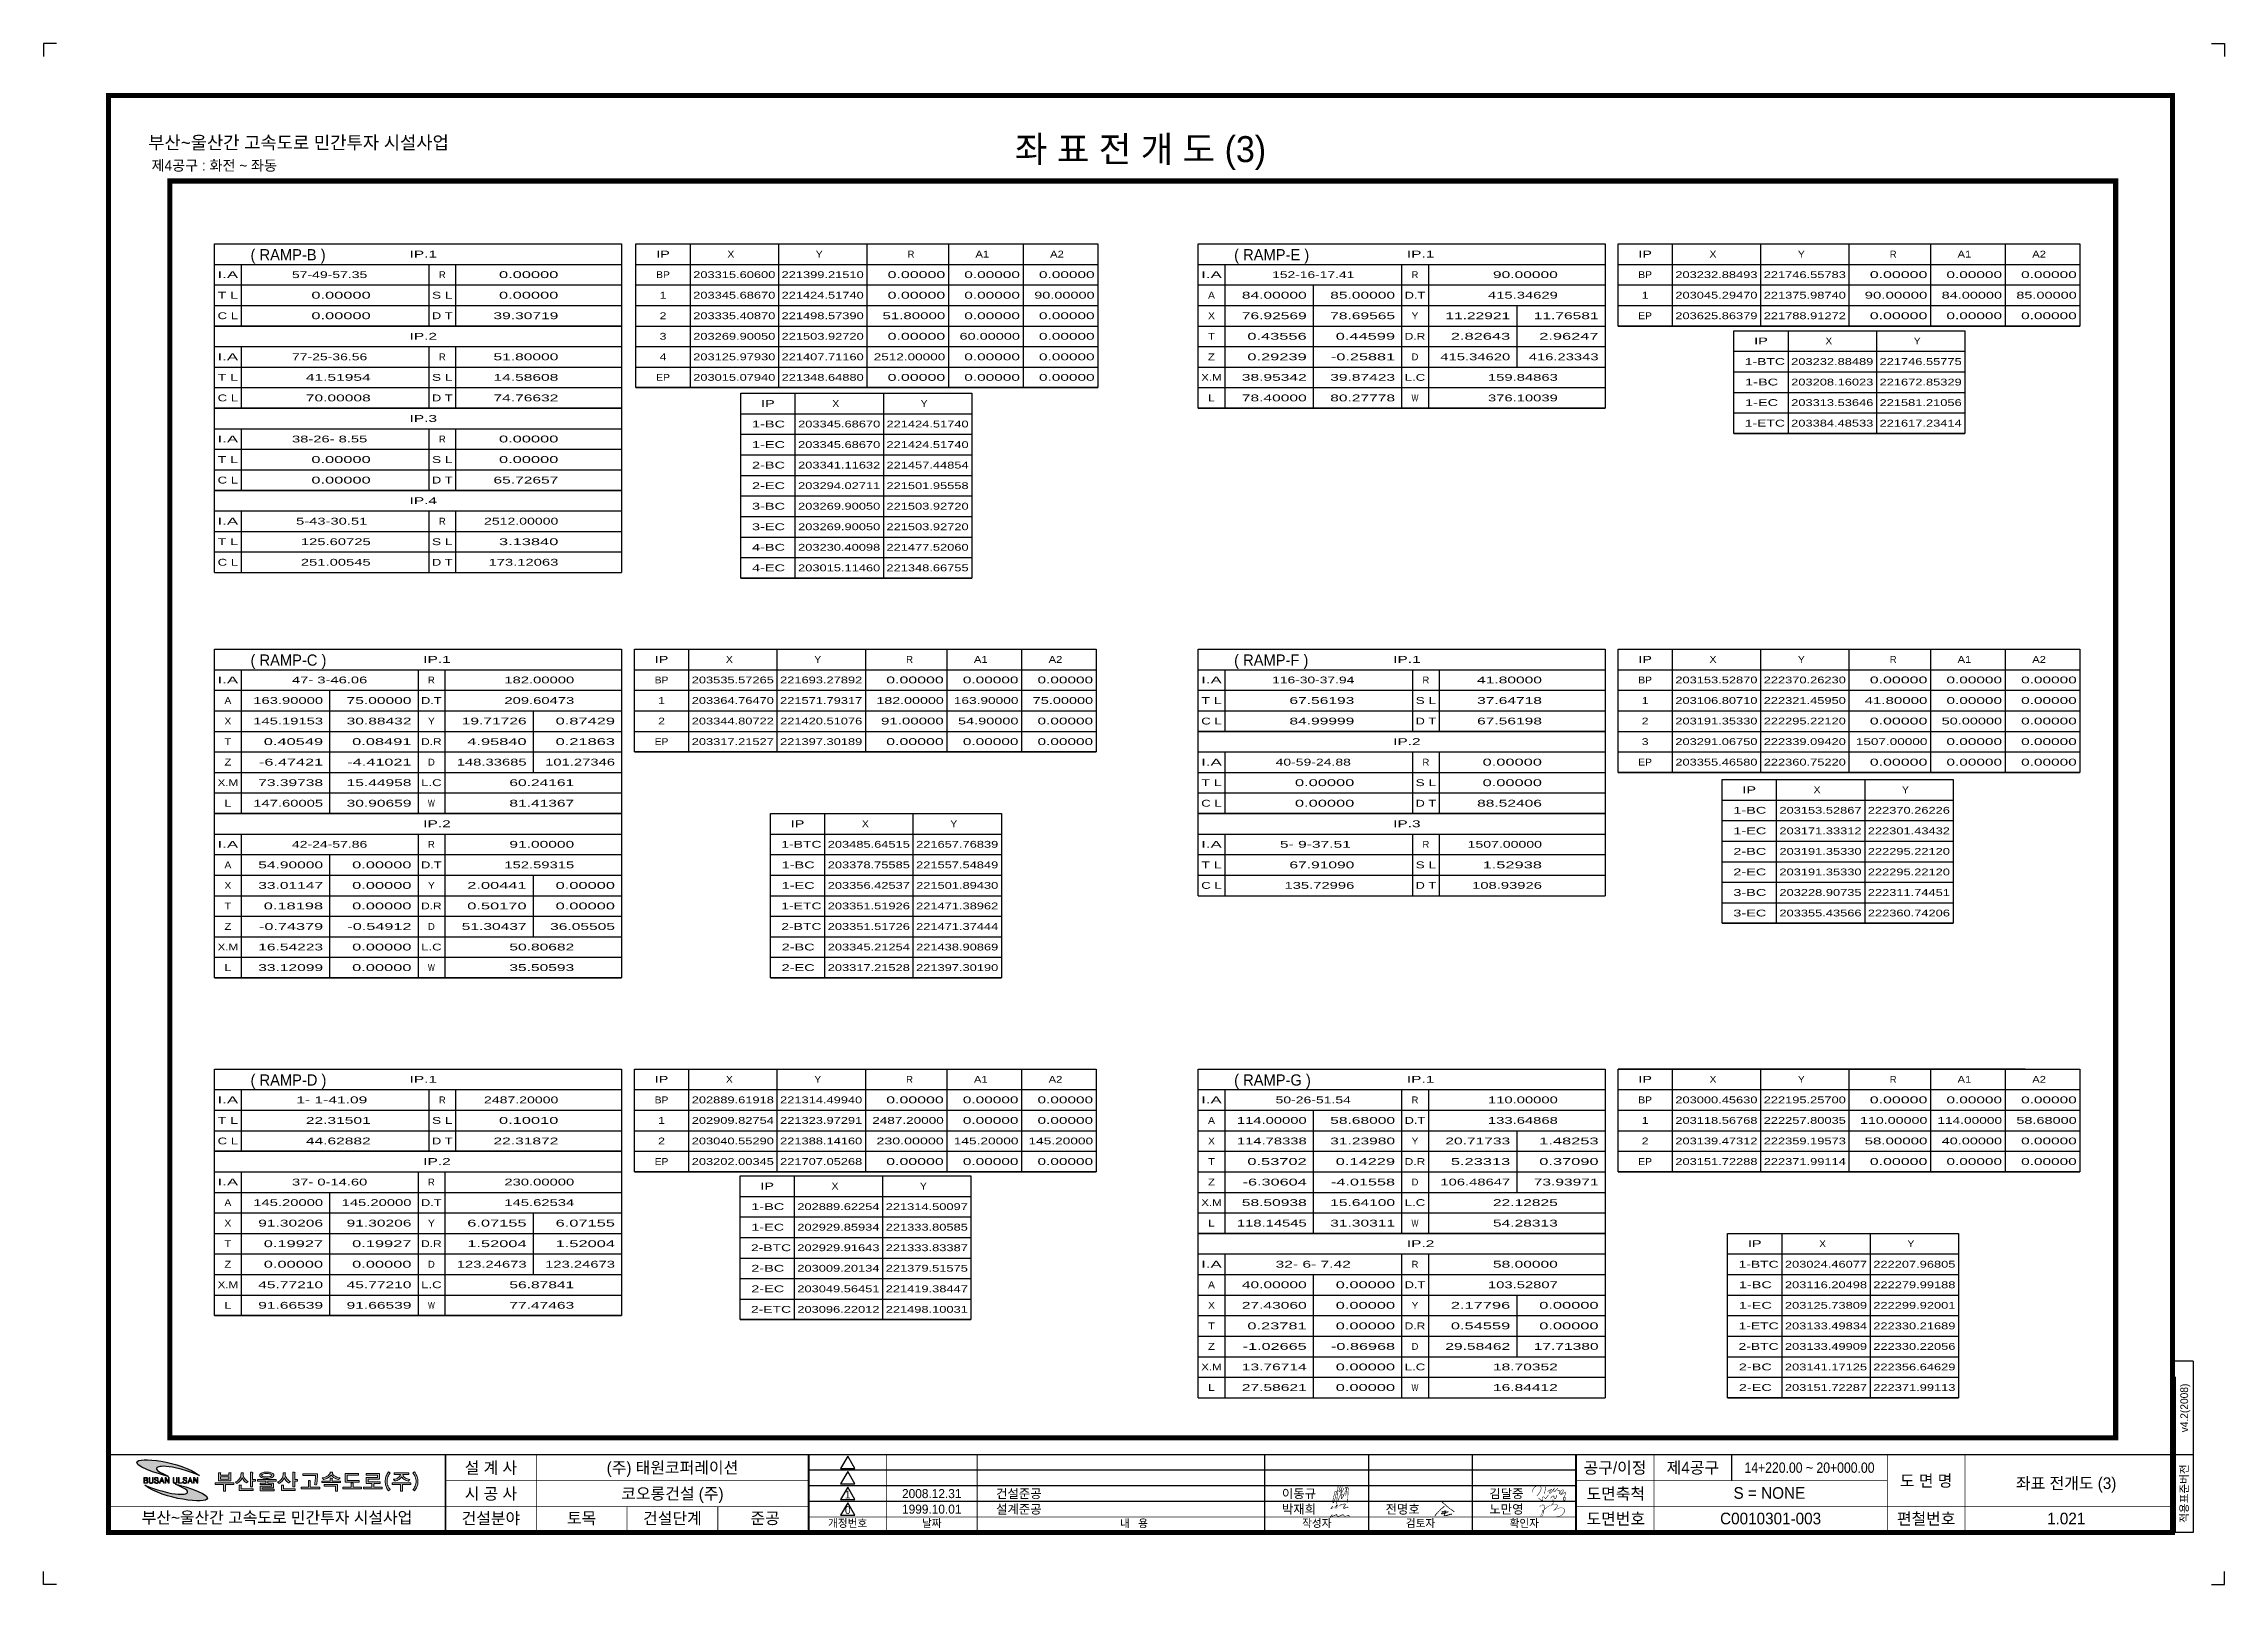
# Model space of a CAD drawing. Header units: millimetres. Extents: x 0 to 841, y 0 to 594.
import ezdxf
from ezdxf.enums import TextEntityAlignment as Align

# ---------------------------------------------------------------- set-up
doc = ezdxf.new("R2010")
doc.units = ezdxf.units.MM
doc.header["$LTSCALE"] = 10
for name, color, linetype in [('CA-TABL-LIN1', 4, 'Continuous'), ('CA-TABL-LIN2', 1, 'Continuous'), ('CA-TABL-TEX1', 6, 'Continuous'), ('CA-TABL-TEX2', 3, 'Continuous'), ('CX-BORD', 3, 'Continuous'), ('CX-BORD-LIN1', 4, 'Continuous'), ('CX-BORD-LIN2', 3, 'Continuous'), ('CX-BORD-TEX2', 7, 'Continuous'), ('CX-BORD-TEX3', 6, 'Continuous'), ('CX-MISC', 2, 'Continuous'), ('CZ-LIN1', 7, 'Continuous')]:
    doc.layers.add(name, color=color, linetype=linetype)
doc.styles.add('GHD', font='Dotum.ttf')
doc.styles.add('RP2', font='Dotum.ttf')
doc.styles.add('TB_TEXT', font='Dotum.ttf')
doc.styles.add('TB_WBTXT', font='Dotum.ttf')
doc.styles.add('TB_WMTXT', font='Dotum.ttf')

msp = doc.modelspace()

# ---------------------------------------------------------------- texts
at = {"layer": 'CA-TABL-TEX1', "style": 'GHD'}
for s, p in [('( RAMP-B )', (79.8, 510.45)), ('( RAMP-E )', (459.12, 510.45)), ('( RAMP-C )', (79.8, 354.18)), ('( RAMP-F )', (459.12, 354.18)), ('( RAMP-D )', (79.8, 192.29)), ('( RAMP-G )', (459.12, 192.29))]:
    msp.add_text(s, height=4.329, dxfattribs=at).set_placement(p)
at = {"layer": 'CA-TABL-TEX1', "style": 'RP2'}
for s, width, p, p2 in [('IP.1', 1.549133, (141.14, 511.53), (151.7, 511.53)), ('IP', 1.598698, (236.23, 511.53), (241.51, 511.53)), ('X', 1.192557, (263.71, 511.53), (266.35, 511.53)), ('Y', 1.196429, (297.79, 511.53), (300.43, 511.53)), ('R', 1.077485, (333.19, 511.53), (335.83, 511.53)), ('A1', 1.151562, (359.35, 511.53), (364.63, 511.53)), ('A2', 1.151562, (388.15, 511.53), (393.43, 511.53)), ('IP.1', 1.549133, (525.74, 511.53), (536.3, 511.53)), ('IP', 1.598698, (614.98, 511.53), (620.26, 511.53)), ('X', 1.192557, (642.46, 511.53), (645.1, 511.53)), ('Y', 1.196429, (676.54, 511.53), (679.18, 511.53)), ('R', 1.077485, (711.94, 511.53), (714.58, 511.53)), ('A1', 1.151563, (738.1, 511.53), (743.38, 511.53)), ('A2', 1.151563, (766.9, 511.53), (772.18, 511.53)), ('IP.2', 1.549133, (141.14, 479.85), (151.7, 479.85)), ('IP', 1.598698, (659.66, 478.04), (664.94, 478.04)), ('X', 1.192557, (687.14, 478.04), (689.78, 478.04)), ('Y', 1.196429, (721.22, 478.04), (723.86, 478.04)), ('IP', 1.598698, (276.68, 453.94), (281.96, 453.94)), ('X', 1.192557, (304.16, 453.94), (306.8, 453.94)), ('Y', 1.196429, (338.24, 453.94), (340.88, 453.94)), ('IP.3', 1.549133, (141.14, 448.17), (151.7, 448.17)), ('IP.4', 1.549133, (141.14, 416.49), (151.7, 416.49)), ('IP.1', 1.549133, (146.42, 355.27), (156.98, 355.27)), ('IP', 1.598698, (235.66, 355.27), (240.94, 355.27)), ('X', 1.192557, (263.14, 355.27), (265.78, 355.27)), ('Y', 1.196429, (297.22, 355.27), (299.86, 355.27)), ('R', 1.077485, (332.62, 355.27), (335.26, 355.27)), ('A1', 1.151562, (358.78, 355.27), (364.06, 355.27)), ('A2', 1.151562, (387.58, 355.27), (392.86, 355.27)), ('IP.1', 1.549133, (520.46, 355.27), (531.02, 355.27)), ('IP', 1.598698, (614.98, 355.27), (620.26, 355.27)), ('X', 1.192557, (642.46, 355.27), (645.1, 355.27)), ('Y', 1.196429, (676.54, 355.27), (679.18, 355.27)), ('R', 1.077485, (711.94, 355.27), (714.58, 355.27)), ('A1', 1.151562, (738.1, 355.27), (743.38, 355.27)), ('A2', 1.151562, (766.9, 355.27), (772.18, 355.27)), ('IP.2', 1.549133, (520.46, 323.59), (531.02, 323.59)), ('IP', 1.598698, (655.12, 305.02), (660.4, 305.02)), ('X', 1.192557, (682.6, 305.02), (685.24, 305.02)), ('Y', 1.196429, (716.68, 305.02), (719.32, 305.02)), ('IP.2', 1.549133, (146.42, 291.91), (156.98, 291.91)), ('IP', 1.598698, (288.11, 291.91), (293.39, 291.91)), ('X', 1.192557, (315.59, 291.91), (318.23, 291.91)), ('Y', 1.196429, (349.67, 291.91), (352.31, 291.91)), ('IP.3', 1.549133, (520.46, 291.91), (531.02, 291.91)), ('IP.1', 1.549133, (141.14, 193.38), (151.7, 193.38)), ('IP', 1.598698, (235.66, 193.38), (240.94, 193.38)), ('X', 1.192557, (263.14, 193.38), (265.78, 193.38)), ('Y', 1.196429, (297.22, 193.38), (299.86, 193.38)), ('R', 1.077485, (332.62, 193.38), (335.26, 193.38)), ('A1', 1.151562, (358.78, 193.38), (364.06, 193.38)), ('A2', 1.151562, (387.58, 193.38), (392.86, 193.38)), ('IP.1', 1.549133, (525.74, 193.38), (536.3, 193.38)), ('IP', 1.598698, (614.98, 193.38), (620.26, 193.38)), ('X', 1.192557, (642.46, 193.38), (645.1, 193.38)), ('Y', 1.196429, (676.54, 193.38), (679.18, 193.38)), ('R', 1.077485, (711.94, 193.38), (714.58, 193.38)), ('A1', 1.151562, (738.1, 193.38), (743.38, 193.38)), ('A2', 1.151562, (766.9, 193.38), (772.18, 193.38)), ('IP.2', 1.549133, (146.42, 161.7), (156.98, 161.7)), ('IP', 1.598698, (276.39, 152.22), (281.67, 152.22)), ('X', 1.192557, (303.87, 152.22), (306.51, 152.22)), ('Y', 1.196429, (337.95, 152.22), (340.59, 152.22)), ('IP.2', 1.549133, (525.74, 130.02), (536.3, 130.02)), ('IP', 1.598698, (657.24, 130.02), (662.52, 130.02)), ('X', 1.192557, (684.72, 130.02), (687.36, 130.02)), ('Y', 1.196429, (718.8, 130.02), (721.44, 130.02))]:
    msp.add_text(s, height=2.64, dxfattribs=dict(at, width=width)).set_placement(p, p2, align=Align.FIT)
at = {"layer": 'CA-TABL-TEX2', "style": 'RP2'}
for s, width, p, p2 in [('I.A', 1.661157, (67.1, 503.61), (75.02, 503.61)), ('57-49-57.35', 1.273084, (95.78, 503.61), (124.82, 503.61)), ('57-49-57.35', 1.273084, (95.78, 503.61), (124.82, 503.61)), ('R', 1.077485, (152.42, 503.61), (155.06, 503.61)), ('     0.00000', 1.55814, (166.82, 503.61), (198.5, 503.61)), ('BP', 1.088626, (236.23, 503.61), (241.51, 503.61)), ('203315.60600', 1.272335, (250.51, 503.61), (282.19, 503.61)), ('221399.21510', 1.272335, (284.59, 503.61), (316.27, 503.61)), ('    0.00000', 1.519873, (318.67, 503.61), (347.71, 503.61)), ('   0.00000', 1.476362, (350.11, 503.61), (376.51, 503.61)), ('   0.00000', 1.476362, (378.91, 503.61), (405.31, 503.61)), ('I.A', 1.661157, (446.42, 503.61), (454.34, 503.61)), ('152-16-17.41', 1.269777, (473.78, 503.61), (505.46, 503.61)), ('152-16-17.41', 1.269777, (473.78, 503.61), (505.46, 503.61)), ('R', 1.077485, (527.54, 503.61), (530.18, 503.61)), ('    90.00000', 1.491148, (552.26, 503.61), (583.94, 503.61)), ('BP', 1.088626, (614.98, 503.61), (620.26, 503.61)), ('203232.88493', 1.272335, (629.26, 503.61), (660.94, 503.61)), ('221746.55783', 1.272335, (663.34, 503.61), (695.02, 503.61)), ('    0.00000', 1.519873, (697.42, 503.61), (726.46, 503.61)), ('   0.00000', 1.476362, (728.86, 503.61), (755.26, 503.61)), ('   0.00000', 1.476362, (757.66, 503.61), (784.06, 503.61)), ('T L', 1.480911, (67.1, 495.69), (75.02, 495.69)), ('     0.00000', 1.55814, (94.46, 495.69), (126.14, 495.69)), ('S L', 1.426452, (149.78, 495.69), (157.7, 495.69)), ('     0.00000', 1.55814, (166.82, 495.69), (198.5, 495.69)), ('1', 1.234506, (237.55, 495.69), (240.19, 495.69)), ('203345.68670', 1.272335, (250.51, 495.69), (282.19, 495.69)), ('221424.51740', 1.272335, (284.59, 495.69), (316.27, 495.69)), ('    0.00000', 1.519873, (318.67, 495.69), (347.71, 495.69)), ('   0.00000', 1.476362, (350.11, 495.69), (376.51, 495.69)), ('  90.00000', 1.404612, (378.91, 495.69), (405.31, 495.69)), ('A', 1.079063, (449.06, 495.69), (451.7, 495.69)), ('    84.00000', 1.491148, (455.42, 495.69), (487.1, 495.69)), ('    85.00000', 1.491148, (489.5, 495.69), (521.18, 495.69)), ('D.T', 1.283227, (524.9, 495.69), (532.82, 495.69)), ('   415.34629', 1.42968, (552.26, 495.69), (583.94, 495.69)), ('1', 1.234506, (616.3, 495.69), (618.94, 495.69)), ('203045.29470', 1.272335, (629.26, 495.69), (660.94, 495.69)), ('221375.98740', 1.272335, (663.34, 495.69), (695.02, 495.69)), ('   90.00000', 1.450528, (697.42, 495.69), (726.46, 495.69)), ('  84.00000', 1.404612, (728.86, 495.69), (755.26, 495.69)), ('  85.00000', 1.404612, (757.66, 495.69), (784.06, 495.69)), ('C L', 1.353121, (67.1, 487.77), (75.02, 487.77)), ('     0.00000', 1.55814, (94.46, 487.77), (126.14, 487.77)), ('D T', 1.315289, (149.78, 487.77), (157.7, 487.77)), ('    39.30719', 1.491148, (166.82, 487.77), (198.5, 487.77)), ('2', 1.234506, (237.55, 487.77), (240.19, 487.77)), ('203335.40870', 1.272335, (250.51, 487.77), (282.19, 487.77)), ('221498.57390', 1.272335, (284.59, 487.77), (316.27, 487.77)), ('   51.80000', 1.450528, (318.67, 487.77), (347.71, 487.77)), ('   0.00000', 1.476362, (350.11, 487.77), (376.51, 487.77)), ('   0.00000', 1.476362, (378.91, 487.77), (405.31, 487.77)), ('X', 1.192557, (449.06, 487.77), (451.7, 487.77)), ('    76.92569', 1.491148, (455.42, 487.77), (487.1, 487.77)), ('    78.69565', 1.491148, (489.5, 487.77), (521.18, 487.77)), ('Y', 1.196429, (527.54, 487.77), (530.18, 487.77)), ('    11.22921', 1.491148, (533.9, 487.77), (565.58, 487.77)), ('    11.76581', 1.491148, (567.98, 487.77), (599.66, 487.77)), ('EP', 1.132104, (614.98, 487.77), (620.26, 487.77)), ('203625.86379', 1.272335, (629.26, 487.77), (660.94, 487.77)), ('221788.91272', 1.272335, (663.34, 487.77), (695.02, 487.77)), ('    0.00000', 1.519873, (697.42, 487.77), (726.46, 487.77)), ('   0.00000', 1.476362, (728.86, 487.77), (755.26, 487.77)), ('   0.00000', 1.476362, (757.66, 487.77), (784.06, 487.77)), ('3', 1.234506, (237.55, 479.85), (240.19, 479.85)), ('203269.90050', 1.272335, (250.51, 479.85), (282.19, 479.85)), ('221503.92720', 1.272335, (284.59, 479.85), (316.27, 479.85)), ('    0.00000', 1.519873, (318.67, 479.85), (347.71, 479.85)), ('  60.00000', 1.404612, (350.11, 479.85), (376.51, 479.85)), ('   0.00000', 1.476362, (378.91, 479.85), (405.31, 479.85)), ('T', 1.234506, (449.06, 479.85), (451.7, 479.85)), ('     0.43556', 1.55814, (455.42, 479.85), (487.1, 479.85)), ('     0.44599', 1.55814, (489.5, 479.85), (521.18, 479.85)), ('D.R', 1.221547, (524.9, 479.85), (532.82, 479.85)), ('     2.82643', 1.55814, (533.9, 479.85), (565.58, 479.85)), ('     2.96247', 1.55814, (567.98, 479.85), (599.66, 479.85)), ('I.A', 1.661157, (67.1, 471.93), (75.02, 471.93)), ('77-25-36.56', 1.273084, (95.78, 471.93), (124.82, 471.93)), ('77-25-36.56', 1.273084, (95.78, 471.93), (124.82, 471.93)), ('R', 1.077485, (152.42, 471.93), (155.06, 471.93)), ('    51.80000', 1.491148, (166.82, 471.93), (198.5, 471.93)), ('4', 1.234506, (237.55, 471.93), (240.19, 471.93)), ('203125.97930', 1.272335, (250.51, 471.93), (282.19, 471.93)), ('221407.71160', 1.272335, (284.59, 471.93), (316.27, 471.93)), (' 2512.00000', 1.329234, (318.67, 471.93), (347.71, 471.93)), ('   0.00000', 1.476362, (350.11, 471.93), (376.51, 471.93)), ('   0.00000', 1.476362, (378.91, 471.93), (405.31, 471.93)), ('Z', 1.192557, (449.06, 471.93), (451.7, 471.93)), ('     0.29239', 1.55814, (455.42, 471.93), (487.1, 471.93)), ('    -0.25881', 1.48939, (489.5, 471.93), (521.18, 471.93)), ('D', 0.993261, (527.54, 471.93), (530.18, 471.93)), ('   415.34620', 1.42968, (533.9, 471.93), (565.58, 471.93)), ('   416.23343', 1.42968, (567.98, 471.93), (599.66, 471.93)), ('  1-BTC', 1.317416, (653.06, 470.12), (671.54, 470.12)), ('203232.88489', 1.272335, (673.94, 470.12), (705.62, 470.12)), ('221746.55775', 1.272335, (708.02, 470.12), (739.7, 470.12)), ('T L', 1.480911, (67.1, 464.01), (75.02, 464.01)), ('    41.51954', 1.491148, (94.46, 464.01), (126.14, 464.01)), ('S L', 1.426452, (149.78, 464.01), (157.7, 464.01)), ('    14.58608', 1.491148, (166.82, 464.01), (198.5, 464.01)), ('EP', 1.132104, (236.23, 464.01), (241.51, 464.01)), ('203015.07940', 1.272335, (250.51, 464.01), (282.19, 464.01)), ('221348.64880', 1.272335, (284.59, 464.01), (316.27, 464.01)), ('    0.00000', 1.519873, (318.67, 464.01), (347.71, 464.01)), ('   0.00000', 1.476362, (350.11, 464.01), (376.51, 464.01)), ('   0.00000', 1.476362, (378.91, 464.01), (405.31, 464.01)), ('X.M', 1.208197, (446.42, 464.01), (454.34, 464.01)), ('    38.95342', 1.491148, (455.42, 464.01), (487.1, 464.01)), ('    39.87423', 1.491148, (489.5, 464.01), (521.18, 464.01)), ('L.C', 1.319212, (524.9, 464.01), (532.82, 464.01)), ('   159.84863', 1.42968, (552.26, 464.01), (583.94, 464.01)), ('  1-BC', 1.332329, (653.06, 462.2), (668.9, 462.2)), ('203208.16023', 1.272335, (673.94, 462.2), (705.62, 462.2)), ('221672.85329', 1.272335, (708.02, 462.2), (739.7, 462.2)), ('C L', 1.353121, (67.1, 456.09), (75.02, 456.09)), ('    70.00008', 1.491148, (94.46, 456.09), (126.14, 456.09)), ('D T', 1.315289, (149.78, 456.09), (157.7, 456.09)), ('    74.76632', 1.491148, (166.82, 456.09), (198.5, 456.09)), ('L', 1.330325, (449.06, 456.09), (451.7, 456.09)), ('    78.40000', 1.491148, (455.42, 456.09), (487.1, 456.09)), ('    80.27778', 1.491148, (489.5, 456.09), (521.18, 456.09)), ('W', 0.806346, (527.54, 456.09), (530.18, 456.09)), ('   376.10039', 1.42968, (552.26, 456.09), (583.94, 456.09)), ('  1-EC', 1.353535, (653.06, 454.28), (668.9, 454.28)), ('203313.53646', 1.272335, (673.94, 454.28), (705.62, 454.28)), ('221581.21056', 1.272335, (708.02, 454.28), (739.7, 454.28)), ('  1-BC', 1.332329, (270.08, 446.02), (285.92, 446.02)), ('203345.68670', 1.272335, (290.96, 446.02), (322.64, 446.02)), ('221424.51740', 1.272335, (325.04, 446.02), (356.72, 446.02)), ('  1-ETC', 1.335145, (653.06, 446.36), (671.54, 446.36)), ('203384.48533', 1.272335, (673.94, 446.36), (705.62, 446.36)), ('221617.23414', 1.272335, (708.02, 446.36), (739.7, 446.36)), ('I.A', 1.661157, (67.1, 440.25), (75.02, 440.25)), ('38-26- 8.55', 1.32619, (95.78, 440.25), (124.82, 440.25)), ('38-26- 8.55', 1.32619, (95.78, 440.25), (124.82, 440.25)), ('R', 1.077485, (152.42, 440.25), (155.06, 440.25)), ('     0.00000', 1.55814, (166.82, 440.25), (198.5, 440.25)), ('  1-EC', 1.353535, (270.08, 438.1), (285.92, 438.1)), ('203345.68670', 1.272335, (290.96, 438.1), (322.64, 438.1)), ('221424.51740', 1.272335, (325.04, 438.1), (356.72, 438.1)), ('T L', 1.480911, (67.1, 432.33), (75.02, 432.33)), ('     0.00000', 1.55814, (94.46, 432.33), (126.14, 432.33)), ('S L', 1.426452, (149.78, 432.33), (157.7, 432.33)), ('     0.00000', 1.55814, (166.82, 432.33), (198.5, 432.33)), ('  2-BC', 1.332329, (270.08, 430.18), (285.92, 430.18)), ('203341.11632', 1.272335, (290.96, 430.18), (322.64, 430.18)), ('221457.44854', 1.272335, (325.04, 430.18), (356.72, 430.18)), ('C L', 1.353121, (67.1, 424.41), (75.02, 424.41)), ('     0.00000', 1.55814, (94.46, 424.41), (126.14, 424.41)), ('D T', 1.315289, (149.78, 424.41), (157.7, 424.41)), ('    65.72657', 1.491148, (166.82, 424.41), (198.5, 424.41)), ('  2-EC', 1.353535, (270.08, 422.26), (285.92, 422.26)), ('203294.02711', 1.272335, (290.96, 422.26), (322.64, 422.26)), ('221501.95558', 1.272335, (325.04, 422.26), (356.72, 422.26)), ('  3-BC', 1.332329, (270.08, 414.34), (285.92, 414.34)), ('203269.90050', 1.272335, (290.96, 414.34), (322.64, 414.34)), ('221503.92720', 1.272335, (325.04, 414.34), (356.72, 414.34)), ('I.A', 1.661157, (67.1, 408.57), (75.02, 408.57)), (' 5-43-30.51', 1.32619, (95.78, 408.57), (124.82, 408.57)), (' 5-43-30.51', 1.32619, (95.78, 408.57), (124.82, 408.57)), ('R', 1.077485, (152.42, 408.57), (155.06, 408.57)), ('  2512.00000', 1.373079, (166.82, 408.57), (198.5, 408.57)), ('  3-EC', 1.353535, (270.08, 406.42), (285.92, 406.42)), ('203269.90050', 1.272335, (290.96, 406.42), (322.64, 406.42)), ('221503.92720', 1.272335, (325.04, 406.42), (356.72, 406.42)), ('T L', 1.480911, (67.1, 400.65), (75.02, 400.65)), ('C L', 1.353121, (67.1, 392.73), (75.02, 392.73)), ('   251.00545', 1.42968, (94.46, 392.73), (126.14, 392.73)), ('   125.60725', 1.42968, (94.46, 400.65), (126.14, 400.65)), ('S L', 1.426452, (149.78, 400.65), (157.7, 400.65)), ('D T', 1.315289, (149.78, 392.73), (157.7, 392.73)), ('   173.12063', 1.42968, (166.82, 392.73), (198.5, 392.73)), ('     3.13840', 1.55814, (166.82, 400.65), (198.5, 400.65)), ('  4-BC', 1.332329, (270.08, 398.5), (285.92, 398.5)), ('203230.40098', 1.272335, (290.96, 398.5), (322.64, 398.5)), ('221477.52060', 1.272335, (325.04, 398.5), (356.72, 398.5)), ('  4-EC', 1.353535, (270.08, 390.58), (285.92, 390.58)), ('203015.11460', 1.272335, (290.96, 390.58), (322.64, 390.58)), ('221348.66755', 1.272335, (325.04, 390.58), (356.72, 390.58)), ('I.A', 1.661157, (67.1, 347.35), (75.02, 347.35)), ('47- 3-46.06', 1.32619, (95.78, 347.35), (124.82, 347.35)), ('47- 3-46.06', 1.32619, (95.78, 347.35), (124.82, 347.35)), ('R', 1.077485, (148.22, 347.35), (150.86, 347.35)), ('   182.00000', 1.42968, (172.94, 347.35), (204.62, 347.35)), ('BP', 1.088626, (235.66, 347.35), (240.94, 347.35)), ('203535.57265', 1.272335, (249.94, 347.35), (281.62, 347.35)), ('221693.27892', 1.272335, (284.02, 347.35), (315.7, 347.35)), ('    0.00000', 1.519873, (318.1, 347.35), (347.14, 347.35)), ('   0.00000', 1.476362, (349.54, 347.35), (375.94, 347.35)), ('   0.00000', 1.476362, (378.34, 347.35), (404.74, 347.35)), ('I.A', 1.661157, (446.42, 347.35), (454.34, 347.35)), ('116-30-37.94', 1.269777, (473.78, 347.35), (505.46, 347.35)), ('116-30-37.94', 1.269777, (473.78, 347.35), (505.46, 347.35)), ('R', 1.077485, (531.74, 347.35), (534.38, 347.35)), ('    41.80000', 1.491148, (546.14, 347.35), (577.82, 347.35)), ('BP', 1.088626, (614.98, 347.35), (620.26, 347.35)), ('203153.52870', 1.272335, (629.26, 347.35), (660.94, 347.35)), ('222370.26230', 1.272335, (663.34, 347.35), (695.02, 347.35)), ('    0.00000', 1.519873, (697.42, 347.35), (726.46, 347.35)), ('   0.00000', 1.476362, (728.86, 347.35), (755.26, 347.35)), ('   0.00000', 1.476362, (757.66, 347.35), (784.06, 347.35)), ('A', 1.079063, (69.74, 339.43), (72.38, 339.43)), ('   163.90000', 1.42968, (76.1, 339.43), (107.78, 339.43)), ('    75.00000', 1.491148, (110.18, 339.43), (141.86, 339.43)), ('D.T', 1.283227, (145.58, 339.43), (153.5, 339.43)), ('   209.60473', 1.42968, (172.94, 339.43), (204.62, 339.43)), ('1', 1.234506, (236.98, 339.43), (239.62, 339.43)), ('203364.76470', 1.272335, (249.94, 339.43), (281.62, 339.43)), ('221571.79317', 1.272335, (284.02, 339.43), (315.7, 339.43)), ('  182.00000', 1.387235, (318.1, 339.43), (347.14, 339.43)), (' 163.90000', 1.339513, (349.54, 339.43), (375.94, 339.43)), ('  75.00000', 1.404612, (378.34, 339.43), (404.74, 339.43)), ('T L', 1.480911, (446.42, 339.43), (454.34, 339.43)), ('    67.56193', 1.491148, (473.78, 339.43), (505.46, 339.43)), ('S L', 1.426452, (529.1, 339.43), (537.02, 339.43)), ('    37.64718', 1.491148, (546.14, 339.43), (577.82, 339.43)), ('1', 1.234506, (616.3, 339.43), (618.94, 339.43)), ('203106.80710', 1.272335, (629.26, 339.43), (660.94, 339.43)), ('222321.45950', 1.272335, (663.34, 339.43), (695.02, 339.43)), ('   41.80000', 1.450528, (697.42, 339.43), (726.46, 339.43)), ('   0.00000', 1.476362, (728.86, 339.43), (755.26, 339.43)), ('   0.00000', 1.476362, (757.66, 339.43), (784.06, 339.43)), ('X', 1.192557, (69.74, 331.51), (72.38, 331.51)), ('   145.19153', 1.42968, (76.1, 331.51), (107.78, 331.51)), ('    30.88432', 1.491148, (110.18, 331.51), (141.86, 331.51)), ('Y', 1.196429, (148.22, 331.51), (150.86, 331.51)), ('    19.71726', 1.491148, (154.58, 331.51), (186.26, 331.51)), ('     0.87429', 1.55814, (188.66, 331.51), (220.34, 331.51)), ('2', 1.234506, (236.98, 331.51), (239.62, 331.51)), ('203344.80722', 1.272335, (249.94, 331.51), (281.62, 331.51)), ('221420.51076', 1.272335, (284.02, 331.51), (315.7, 331.51)), ('   91.00000', 1.450528, (318.1, 331.51), (347.14, 331.51)), ('  54.90000', 1.404612, (349.54, 331.51), (375.94, 331.51)), ('   0.00000', 1.476362, (378.34, 331.51), (404.74, 331.51)), ('C L', 1.353121, (446.42, 331.51), (454.34, 331.51)), ('    84.99999', 1.491148, (473.78, 331.51), (505.46, 331.51)), ('D T', 1.315289, (529.1, 331.51), (537.02, 331.51)), ('    67.56198', 1.491148, (546.14, 331.51), (577.82, 331.51)), ('2', 1.234506, (616.3, 331.51), (618.94, 331.51)), ('203191.35330', 1.272335, (629.26, 331.51), (660.94, 331.51)), ('222295.22120', 1.272335, (663.34, 331.51), (695.02, 331.51)), ('    0.00000', 1.519873, (697.42, 331.51), (726.46, 331.51)), ('  50.00000', 1.404612, (728.86, 331.51), (755.26, 331.51)), ('   0.00000', 1.476362, (757.66, 331.51), (784.06, 331.51)), ('T', 1.234506, (69.74, 323.59), (72.38, 323.59)), ('     0.40549', 1.55814, (76.1, 323.59), (107.78, 323.59)), ('     0.08491', 1.55814, (110.18, 323.59), (141.86, 323.59)), ('D.R', 1.221547, (145.58, 323.59), (153.5, 323.59)), ('     4.95840', 1.55814, (154.58, 323.59), (186.26, 323.59)), ('     0.21863', 1.55814, (188.66, 323.59), (220.34, 323.59)), ('EP', 1.132104, (235.66, 323.59), (240.94, 323.59)), ('203317.21527', 1.272335, (249.94, 323.59), (281.62, 323.59)), ('221397.30189', 1.272335, (284.02, 323.59), (315.7, 323.59)), ('    0.00000', 1.519873, (318.1, 323.59), (347.14, 323.59)), ('   0.00000', 1.476362, (349.54, 323.59), (375.94, 323.59)), ('   0.00000', 1.476362, (378.34, 323.59), (404.74, 323.59)), ('3', 1.234506, (616.3, 323.59), (618.94, 323.59)), ('203291.06750', 1.272335, (629.26, 323.59), (660.94, 323.59)), ('222339.09420', 1.272335, (663.34, 323.59), (695.02, 323.59)), (' 1507.00000', 1.329234, (697.42, 323.59), (726.46, 323.59)), ('   0.00000', 1.476362, (728.86, 323.59), (755.26, 323.59)), ('   0.00000', 1.476362, (757.66, 323.59), (784.06, 323.59)), ('Z', 1.192557, (69.74, 315.67), (72.38, 315.67)), ('    -6.47421', 1.48939, (76.1, 315.67), (107.78, 315.67)), ('    -4.41021', 1.48939, (110.18, 315.67), (141.86, 315.67)), ('D', 0.993261, (148.22, 315.67), (150.86, 315.67)), ('   148.33685', 1.42968, (154.58, 315.67), (186.26, 315.67)), ('   101.27346', 1.42968, (188.66, 315.67), (220.34, 315.67)), ('I.A', 1.661157, (446.42, 315.67), (454.34, 315.67)), ('40-59-24.88', 1.273084, (475.1, 315.67), (504.14, 315.67)), ('40-59-24.88', 1.273084, (475.1, 315.67), (504.14, 315.67)), ('R', 1.077485, (531.74, 315.67), (534.38, 315.67)), ('     0.00000', 1.55814, (546.14, 315.67), (577.82, 315.67)), ('EP', 1.132104, (614.98, 315.67), (620.26, 315.67)), ('203355.46580', 1.272335, (629.26, 315.67), (660.94, 315.67)), ('222360.75220', 1.272335, (663.34, 315.67), (695.02, 315.67)), ('    0.00000', 1.519873, (697.42, 315.67), (726.46, 315.67)), ('   0.00000', 1.476362, (728.86, 315.67), (755.26, 315.67)), ('   0.00000', 1.476362, (757.66, 315.67), (784.06, 315.67)), ('X.M', 1.208197, (67.1, 307.75), (75.02, 307.75)), ('    73.39738', 1.491148, (76.1, 307.75), (107.78, 307.75)), ('    15.44958', 1.491148, (110.18, 307.75), (141.86, 307.75)), ('L.C', 1.319212, (145.58, 307.75), (153.5, 307.75)), ('    60.24161', 1.491148, (172.94, 307.75), (204.62, 307.75)), ('T L', 1.480911, (446.42, 307.75), (454.34, 307.75)), ('     0.00000', 1.55814, (473.78, 307.75), (505.46, 307.75)), ('S L', 1.426452, (529.1, 307.75), (537.02, 307.75)), ('     0.00000', 1.55814, (546.14, 307.75), (577.82, 307.75)), ('L', 1.330325, (69.74, 299.83), (72.38, 299.83)), ('   147.60005', 1.42968, (76.1, 299.83), (107.78, 299.83)), ('    30.90659', 1.491148, (110.18, 299.83), (141.86, 299.83)), ('W', 0.806346, (148.22, 299.83), (150.86, 299.83)), ('    81.41367', 1.491148, (172.94, 299.83), (204.62, 299.83)), ('C L', 1.353121, (446.42, 299.83), (454.34, 299.83)), ('     0.00000', 1.55814, (473.78, 299.83), (505.46, 299.83)), ('D T', 1.315289, (529.1, 299.83), (537.02, 299.83)), ('    88.52406', 1.491148, (546.14, 299.83), (577.82, 299.83)), ('  1-BC', 1.332329, (648.52, 297.1), (664.36, 297.1)), ('203153.52867', 1.272335, (669.4, 297.1), (701.08, 297.1)), ('222370.26226', 1.272335, (703.48, 297.1), (735.16, 297.1)), ('I.A', 1.661157, (67.1, 283.99), (75.02, 283.99)), ('42-24-57.86', 1.273084, (95.78, 283.99), (124.82, 283.99)), ('42-24-57.86', 1.273084, (95.78, 283.99), (124.82, 283.99)), ('R', 1.077485, (148.22, 283.99), (150.86, 283.99)), ('    91.00000', 1.491148, (172.94, 283.99), (204.62, 283.99)), ('  1-BTC', 1.317416, (281.51, 283.99), (299.99, 283.99)), ('203485.64515', 1.272335, (302.39, 283.99), (334.07, 283.99)), ('221657.76839', 1.272335, (336.47, 283.99), (368.15, 283.99)), ('I.A', 1.661157, (446.42, 283.99), (454.34, 283.99)), (' 5- 9-37.51', 1.383919, (475.1, 283.99), (504.14, 283.99)), (' 5- 9-37.51', 1.383919, (475.1, 283.99), (504.14, 283.99)), ('R', 1.077485, (531.74, 283.99), (534.38, 283.99)), ('  1507.00000', 1.373079, (546.14, 283.99), (577.82, 283.99)), ('  1-EC', 1.353535, (648.52, 289.18), (664.36, 289.18)), ('203171.33312', 1.272335, (669.4, 289.18), (701.08, 289.18)), ('222301.43432', 1.272335, (703.48, 289.18), (735.16, 289.18)), ('A', 1.079063, (69.74, 276.07), (72.38, 276.07)), ('    54.90000', 1.491148, (76.1, 276.07), (107.78, 276.07)), ('     0.00000', 1.55814, (110.18, 276.07), (141.86, 276.07)), ('D.T', 1.283227, (145.58, 276.07), (153.5, 276.07)), ('   152.59315', 1.42968, (172.94, 276.07), (204.62, 276.07)), ('  1-BC', 1.332329, (281.51, 276.07), (297.35, 276.07)), ('203378.75585', 1.272335, (302.39, 276.07), (334.07, 276.07)), ('221557.54849', 1.272335, (336.47, 276.07), (368.15, 276.07)), ('T L', 1.480911, (446.42, 276.07), (454.34, 276.07)), ('    67.91090', 1.491148, (473.78, 276.07), (505.46, 276.07)), ('S L', 1.426452, (529.1, 276.07), (537.02, 276.07)), ('     1.52938', 1.55814, (546.14, 276.07), (577.82, 276.07)), ('  2-BC', 1.332329, (648.52, 281.26), (664.36, 281.26)), ('203191.35330', 1.272335, (669.4, 281.26), (701.08, 281.26)), ('222295.22120', 1.272335, (703.48, 281.26), (735.16, 281.26)), ('X', 1.192557, (69.74, 268.15), (72.38, 268.15)), ('    33.01147', 1.491148, (76.1, 268.15), (107.78, 268.15)), ('     0.00000', 1.55814, (110.18, 268.15), (141.86, 268.15)), ('Y', 1.196429, (148.22, 268.15), (150.86, 268.15)), ('     2.00441', 1.55814, (154.58, 268.15), (186.26, 268.15)), ('     0.00000', 1.55814, (188.66, 268.15), (220.34, 268.15)), ('  1-EC', 1.353535, (281.51, 268.15), (297.35, 268.15)), ('203356.42537', 1.272335, (302.39, 268.15), (334.07, 268.15)), ('221501.89430', 1.272335, (336.47, 268.15), (368.15, 268.15)), ('C L', 1.353121, (446.42, 268.15), (454.34, 268.15)), ('   135.72996', 1.42968, (473.78, 268.15), (505.46, 268.15)), ('D T', 1.315289, (529.1, 268.15), (537.02, 268.15)), ('   108.93926', 1.42968, (546.14, 268.15), (577.82, 268.15)), ('  2-EC', 1.353535, (648.52, 273.34), (664.36, 273.34)), ('203191.35330', 1.272335, (669.4, 273.34), (701.08, 273.34)), ('222295.22120', 1.272335, (703.48, 273.34), (735.16, 273.34)), ('T', 1.234506, (69.74, 260.23), (72.38, 260.23)), ('     0.18198', 1.55814, (76.1, 260.23), (107.78, 260.23)), ('     0.00000', 1.55814, (110.18, 260.23), (141.86, 260.23)), ('D.R', 1.221547, (145.58, 260.23), (153.5, 260.23)), ('     0.50170', 1.55814, (154.58, 260.23), (186.26, 260.23)), ('     0.00000', 1.55814, (188.66, 260.23), (220.34, 260.23)), ('  1-ETC', 1.335145, (281.51, 260.23), (299.99, 260.23)), ('203351.51926', 1.272335, (302.39, 260.23), (334.07, 260.23)), ('221471.38962', 1.272335, (336.47, 260.23), (368.15, 260.23)), ('  3-BC', 1.332329, (648.52, 265.42), (664.36, 265.42)), ('203228.90735', 1.272335, (669.4, 265.42), (701.08, 265.42)), ('222311.74451', 1.272335, (703.48, 265.42), (735.16, 265.42)), ('Z', 1.192557, (69.74, 252.31), (72.38, 252.31)), ('    -0.74379', 1.48939, (76.1, 252.31), (107.78, 252.31)), ('    -0.54912', 1.48939, (110.18, 252.31), (141.86, 252.31)), ('D', 0.993261, (148.22, 252.31), (150.86, 252.31)), ('    51.30437', 1.491148, (154.58, 252.31), (186.26, 252.31)), ('    36.05505', 1.491148, (188.66, 252.31), (220.34, 252.31)), ('  2-BTC', 1.317416, (281.51, 252.31), (299.99, 252.31)), ('203351.51726', 1.272335, (302.39, 252.31), (334.07, 252.31)), ('221471.37444', 1.272335, (336.47, 252.31), (368.15, 252.31)), ('  3-EC', 1.353535, (648.52, 257.5), (664.36, 257.5)), ('203355.43566', 1.272335, (669.4, 257.5), (701.08, 257.5)), ('222360.74206', 1.272335, (703.48, 257.5), (735.16, 257.5)), ('X.M', 1.208197, (67.1, 244.39), (75.02, 244.39)), ('    16.54223', 1.491148, (76.1, 244.39), (107.78, 244.39)), ('     0.00000', 1.55814, (110.18, 244.39), (141.86, 244.39)), ('L.C', 1.319212, (145.58, 244.39), (153.5, 244.39)), ('    50.80682', 1.491148, (172.94, 244.39), (204.62, 244.39)), ('  2-BC', 1.332329, (281.51, 244.39), (297.35, 244.39)), ('203345.21254', 1.272335, (302.39, 244.39), (334.07, 244.39)), ('221438.90869', 1.272335, (336.47, 244.39), (368.15, 244.39)), ('L', 1.330325, (69.74, 236.47), (72.38, 236.47)), ('    33.12099', 1.491148, (76.1, 236.47), (107.78, 236.47)), ('     0.00000', 1.55814, (110.18, 236.47), (141.86, 236.47)), ('W', 0.806346, (148.22, 236.47), (150.86, 236.47)), ('    35.50593', 1.491148, (172.94, 236.47), (204.62, 236.47)), ('  2-EC', 1.353535, (281.51, 236.47), (297.35, 236.47)), ('203317.21528', 1.272335, (302.39, 236.47), (334.07, 236.47)), ('221397.30190', 1.272335, (336.47, 236.47), (368.15, 236.47)), ('I.A', 1.661157, (67.1, 185.46), (75.02, 185.46)), (' 1- 1-41.09', 1.383919, (95.78, 185.46), (124.82, 185.46)), (' 1- 1-41.09', 1.383919, (95.78, 185.46), (124.82, 185.46)), ('R', 1.077485, (152.42, 185.46), (155.06, 185.46)), ('  2487.20000', 1.373079, (166.82, 185.46), (198.5, 185.46)), ('BP', 1.088626, (235.66, 185.46), (240.94, 185.46)), ('202889.61918', 1.272335, (249.94, 185.46), (281.62, 185.46)), ('221314.49940', 1.272335, (284.02, 185.46), (315.7, 185.46)), ('    0.00000', 1.519873, (318.1, 185.46), (347.14, 185.46)), ('   0.00000', 1.476362, (349.54, 185.46), (375.94, 185.46)), ('   0.00000', 1.476362, (378.34, 185.46), (404.74, 185.46)), ('I.A', 1.661157, (446.42, 185.46), (454.34, 185.46)), ('50-26-51.54', 1.273084, (475.1, 185.46), (504.14, 185.46)), ('50-26-51.54', 1.273084, (475.1, 185.46), (504.14, 185.46)), ('R', 1.077485, (527.54, 185.46), (530.18, 185.46)), ('   110.00000', 1.42968, (552.26, 185.46), (583.94, 185.46)), ('BP', 1.088626, (614.98, 185.46), (620.26, 185.46)), ('203000.45630', 1.272335, (629.26, 185.46), (660.94, 185.46)), ('222195.25700', 1.272335, (663.34, 185.46), (695.02, 185.46)), ('    0.00000', 1.519873, (697.42, 185.46), (726.46, 185.46)), ('   0.00000', 1.476362, (728.86, 185.46), (755.26, 185.46)), ('   0.00000', 1.476362, (757.66, 185.46), (784.06, 185.46)), ('T L', 1.480911, (67.1, 177.54), (75.02, 177.54)), ('    22.31501', 1.491148, (94.46, 177.54), (126.14, 177.54)), ('S L', 1.426452, (149.78, 177.54), (157.7, 177.54)), ('     0.10010', 1.55814, (166.82, 177.54), (198.5, 177.54)), ('1', 1.234506, (236.98, 177.54), (239.62, 177.54)), ('202909.82754', 1.272335, (249.94, 177.54), (281.62, 177.54)), ('221323.97291', 1.272335, (284.02, 177.54), (315.7, 177.54)), (' 2487.20000', 1.329234, (318.1, 177.54), (347.14, 177.54)), ('   0.00000', 1.476362, (349.54, 177.54), (375.94, 177.54)), ('   0.00000', 1.476362, (378.34, 177.54), (404.74, 177.54)), ('A', 1.079063, (449.06, 177.54), (451.7, 177.54)), ('   114.00000', 1.42968, (455.42, 177.54), (487.1, 177.54)), ('    58.68000', 1.491148, (489.5, 177.54), (521.18, 177.54)), ('D.T', 1.283227, (524.9, 177.54), (532.82, 177.54)), ('   133.64868', 1.42968, (552.26, 177.54), (583.94, 177.54)), ('1', 1.234506, (616.3, 177.54), (618.94, 177.54)), ('203118.56768', 1.272335, (629.26, 177.54), (660.94, 177.54)), ('222257.80035', 1.272335, (663.34, 177.54), (695.02, 177.54)), ('  110.00000', 1.387235, (697.42, 177.54), (726.46, 177.54)), (' 114.00000', 1.339513, (728.86, 177.54), (755.26, 177.54)), ('  58.68000', 1.404612, (757.66, 177.54), (784.06, 177.54)), ('C L', 1.353121, (67.1, 169.62), (75.02, 169.62)), ('    44.62882', 1.491148, (94.46, 169.62), (126.14, 169.62)), ('D T', 1.315289, (149.78, 169.62), (157.7, 169.62)), ('    22.31872', 1.491148, (166.82, 169.62), (198.5, 169.62)), ('2', 1.234506, (236.98, 169.62), (239.62, 169.62)), ('203040.55290', 1.272335, (249.94, 169.62), (281.62, 169.62)), ('221388.14160', 1.272335, (284.02, 169.62), (315.7, 169.62)), ('  230.00000', 1.387235, (318.1, 169.62), (347.14, 169.62)), (' 145.20000', 1.339513, (349.54, 169.62), (375.94, 169.62)), (' 145.20000', 1.339513, (378.34, 169.62), (404.74, 169.62)), ('X', 1.192557, (449.06, 169.62), (451.7, 169.62)), ('   114.78338', 1.42968, (455.42, 169.62), (487.1, 169.62)), ('    31.23980', 1.491148, (489.5, 169.62), (521.18, 169.62)), ('Y', 1.196429, (527.54, 169.62), (530.18, 169.62)), ('    20.71733', 1.491148, (533.9, 169.62), (565.58, 169.62)), ('     1.48253', 1.55814, (567.98, 169.62), (599.66, 169.62)), ('2', 1.234506, (616.3, 169.62), (618.94, 169.62)), ('203139.47312', 1.272335, (629.26, 169.62), (660.94, 169.62)), ('222359.19573', 1.272335, (663.34, 169.62), (695.02, 169.62)), ('   58.00000', 1.450528, (697.42, 169.62), (726.46, 169.62)), ('  40.00000', 1.404612, (728.86, 169.62), (755.26, 169.62)), ('   0.00000', 1.476362, (757.66, 169.62), (784.06, 169.62)), ('EP', 1.132104, (235.66, 161.7), (240.94, 161.7)), ('203202.00345', 1.272335, (249.94, 161.7), (281.62, 161.7)), ('221707.05268', 1.272335, (284.02, 161.7), (315.7, 161.7)), ('    0.00000', 1.519873, (318.1, 161.7), (347.14, 161.7)), ('   0.00000', 1.476362, (349.54, 161.7), (375.94, 161.7)), ('   0.00000', 1.476362, (378.34, 161.7), (404.74, 161.7)), ('T', 1.234506, (449.06, 161.7), (451.7, 161.7)), ('     0.53702', 1.55814, (455.42, 161.7), (487.1, 161.7)), ('     0.14229', 1.55814, (489.5, 161.7), (521.18, 161.7)), ('D.R', 1.221547, (524.9, 161.7), (532.82, 161.7)), ('     5.23313', 1.55814, (533.9, 161.7), (565.58, 161.7)), ('     0.37090', 1.55814, (567.98, 161.7), (599.66, 161.7)), ('EP', 1.132104, (614.98, 161.7), (620.26, 161.7)), ('203151.72288', 1.272335, (629.26, 161.7), (660.94, 161.7)), ('222371.99114', 1.272335, (663.34, 161.7), (695.02, 161.7)), ('    0.00000', 1.519873, (697.42, 161.7), (726.46, 161.7)), ('   0.00000', 1.476362, (728.86, 161.7), (755.26, 161.7)), ('   0.00000', 1.476362, (757.66, 161.7), (784.06, 161.7)), ('I.A', 1.661157, (67.1, 153.78), (75.02, 153.78)), ('37- 0-14.60', 1.32619, (95.78, 153.78), (124.82, 153.78)), ('37- 0-14.60', 1.32619, (95.78, 153.78), (124.82, 153.78)), ('R', 1.077485, (148.22, 153.78), (150.86, 153.78)), ('   230.00000', 1.42968, (172.94, 153.78), (204.62, 153.78)), ('Z', 1.192557, (449.06, 153.78), (451.7, 153.78)), ('    -6.30604', 1.48939, (455.42, 153.78), (487.1, 153.78)), ('    -4.01558', 1.48939, (489.5, 153.78), (521.18, 153.78)), ('D', 0.993261, (527.54, 153.78), (530.18, 153.78)), ('   106.48647', 1.42968, (533.9, 153.78), (565.58, 153.78)), ('    73.93971', 1.491148, (567.98, 153.78), (599.66, 153.78)), ('A', 1.079063, (69.74, 145.86), (72.38, 145.86)), ('   145.20000', 1.42968, (76.1, 145.86), (107.78, 145.86)), ('   145.20000', 1.42968, (110.18, 145.86), (141.86, 145.86)), ('D.T', 1.283227, (145.58, 145.86), (153.5, 145.86)), ('   145.62534', 1.42968, (172.94, 145.86), (204.62, 145.86)), ('  1-BC', 1.332329, (269.79, 144.3), (285.63, 144.3)), ('202889.62254', 1.272335, (290.67, 144.3), (322.35, 144.3)), ('221314.50097', 1.272335, (324.75, 144.3), (356.43, 144.3)), ('X.M', 1.208197, (446.42, 145.86), (454.34, 145.86)), ('    58.50938', 1.491148, (455.42, 145.86), (487.1, 145.86)), ('    15.64100', 1.491148, (489.5, 145.86), (521.18, 145.86)), ('L.C', 1.319212, (524.9, 145.86), (532.82, 145.86)), ('    22.12825', 1.491148, (552.26, 145.86), (583.94, 145.86)), ('X', 1.192557, (69.74, 137.94), (72.38, 137.94)), ('    91.30206', 1.491148, (76.1, 137.94), (107.78, 137.94)), ('    91.30206', 1.491148, (110.18, 137.94), (141.86, 137.94)), ('Y', 1.196429, (148.22, 137.94), (150.86, 137.94)), ('     6.07155', 1.55814, (154.58, 137.94), (186.26, 137.94)), ('     6.07155', 1.55814, (188.66, 137.94), (220.34, 137.94)), ('  1-EC', 1.353535, (269.79, 136.38), (285.63, 136.38)), ('202929.85934', 1.272335, (290.67, 136.38), (322.35, 136.38)), ('221333.80585', 1.272335, (324.75, 136.38), (356.43, 136.38)), ('L', 1.330325, (449.06, 137.94), (451.7, 137.94)), ('   118.14545', 1.42968, (455.42, 137.94), (487.1, 137.94)), ('    31.30311', 1.491148, (489.5, 137.94), (521.18, 137.94)), ('W', 0.806346, (527.54, 137.94), (530.18, 137.94)), ('    54.28313', 1.491148, (552.26, 137.94), (583.94, 137.94)), ('T', 1.234506, (69.74, 130.02), (72.38, 130.02)), ('     0.19927', 1.55814, (76.1, 130.02), (107.78, 130.02)), ('     0.19927', 1.55814, (110.18, 130.02), (141.86, 130.02)), ('D.R', 1.221547, (145.58, 130.02), (153.5, 130.02)), ('     1.52004', 1.55814, (154.58, 130.02), (186.26, 130.02)), ('     1.52004', 1.55814, (188.66, 130.02), (220.34, 130.02)), ('  2-BTC', 1.317416, (269.79, 128.46), (288.27, 128.46)), ('202929.91643', 1.272335, (290.67, 128.46), (322.35, 128.46)), ('221333.83387', 1.272335, (324.75, 128.46), (356.43, 128.46)), ('Z', 1.192557, (69.74, 122.1), (72.38, 122.1)), ('     0.00000', 1.55814, (76.1, 122.1), (107.78, 122.1)), ('     0.00000', 1.55814, (110.18, 122.1), (141.86, 122.1)), ('D', 0.993261, (148.22, 122.1), (150.86, 122.1)), ('   123.24673', 1.42968, (154.58, 122.1), (186.26, 122.1)), ('   123.24673', 1.42968, (188.66, 122.1), (220.34, 122.1)), ('  2-BC', 1.332329, (269.79, 120.54), (285.63, 120.54)), ('203009.20134', 1.272335, (290.67, 120.54), (322.35, 120.54)), ('221379.51575', 1.272335, (324.75, 120.54), (356.43, 120.54)), ('I.A', 1.661157, (446.42, 122.1), (454.34, 122.1)), ('32- 6- 7.42', 1.383919, (475.1, 122.1), (504.14, 122.1)), ('32- 6- 7.42', 1.383919, (475.1, 122.1), (504.14, 122.1)), ('R', 1.077485, (527.54, 122.1), (530.18, 122.1)), ('    58.00000', 1.491148, (552.26, 122.1), (583.94, 122.1)), ('  1-BTC', 1.317416, (650.64, 122.1), (669.12, 122.1)), ('203024.46077', 1.272335, (671.52, 122.1), (703.2, 122.1)), ('222207.96805', 1.272335, (705.6, 122.1), (737.28, 122.1)), ('X.M', 1.208197, (67.1, 114.18), (75.02, 114.18)), ('    45.77210', 1.491148, (76.1, 114.18), (107.78, 114.18)), ('    45.77210', 1.491148, (110.18, 114.18), (141.86, 114.18)), ('L.C', 1.319212, (145.58, 114.18), (153.5, 114.18)), ('    56.87841', 1.491148, (172.94, 114.18), (204.62, 114.18)), ('  2-EC', 1.353535, (269.79, 112.62), (285.63, 112.62)), ('203049.56451', 1.272335, (290.67, 112.62), (322.35, 112.62)), ('221419.38447', 1.272335, (324.75, 112.62), (356.43, 112.62)), ('A', 1.079063, (449.06, 114.18), (451.7, 114.18)), ('    40.00000', 1.491148, (455.42, 114.18), (487.1, 114.18)), ('     0.00000', 1.55814, (489.5, 114.18), (521.18, 114.18)), ('D.T', 1.283227, (524.9, 114.18), (532.82, 114.18)), ('   103.52807', 1.42968, (552.26, 114.18), (583.94, 114.18)), ('  1-BC', 1.332329, (650.64, 114.18), (666.48, 114.18)), ('203116.20498', 1.272335, (671.52, 114.18), (703.2, 114.18)), ('222279.99188', 1.272335, (705.6, 114.18), (737.28, 114.18)), ('L', 1.330325, (69.74, 106.26), (72.38, 106.26)), ('    91.66539', 1.491148, (76.1, 106.26), (107.78, 106.26)), ('    91.66539', 1.491148, (110.18, 106.26), (141.86, 106.26)), ('W', 0.806346, (148.22, 106.26), (150.86, 106.26)), ('    77.47463', 1.491148, (172.94, 106.26), (204.62, 106.26)), ('  2-ETC', 1.335145, (269.79, 104.7), (288.27, 104.7)), ('203096.22012', 1.272335, (290.67, 104.7), (322.35, 104.7)), ('221498.10031', 1.272335, (324.75, 104.7), (356.43, 104.7)), ('X', 1.192557, (449.06, 106.26), (451.7, 106.26)), ('T', 1.234506, (449.06, 98.34), (451.7, 98.34)), ('    27.43060', 1.491148, (455.42, 106.26), (487.1, 106.26)), ('     0.23781', 1.55814, (455.42, 98.34), (487.1, 98.34)), ('     0.00000', 1.55814, (489.5, 106.26), (521.18, 106.26)), ('     0.00000', 1.55814, (489.5, 98.34), (521.18, 98.34)), ('D.R', 1.221547, (524.9, 98.34), (532.82, 98.34)), ('Y', 1.196429, (527.54, 106.26), (530.18, 106.26)), ('     0.54559', 1.55814, (533.9, 98.34), (565.58, 98.34)), ('     2.17796', 1.55814, (533.9, 106.26), (565.58, 106.26)), ('     0.00000', 1.55814, (567.98, 106.26), (599.66, 106.26)), ('     0.00000', 1.55814, (567.98, 98.34), (599.66, 98.34)), ('  1-ETC', 1.335145, (650.64, 98.34), (669.12, 98.34)), ('  1-EC', 1.353535, (650.64, 106.26), (666.48, 106.26)), ('203125.73809', 1.272335, (671.52, 106.26), (703.2, 106.26)), ('203133.49834', 1.272335, (671.52, 98.34), (703.2, 98.34)), ('222299.92001', 1.272335, (705.6, 106.26), (737.28, 106.26)), ('222330.21689', 1.272335, (705.6, 98.34), (737.28, 98.34)), ('Z', 1.192557, (449.06, 90.42), (451.7, 90.42)), ('    -1.02665', 1.48939, (455.42, 90.42), (487.1, 90.42)), ('    -0.86968', 1.48939, (489.5, 90.42), (521.18, 90.42)), ('D', 0.993261, (527.54, 90.42), (530.18, 90.42)), ('    29.58462', 1.491148, (533.9, 90.42), (565.58, 90.42)), ('    17.71380', 1.491148, (567.98, 90.42), (599.66, 90.42)), ('  2-BTC', 1.317416, (650.64, 90.42), (669.12, 90.42)), ('203133.49909', 1.272335, (671.52, 90.42), (703.2, 90.42)), ('222330.22056', 1.272335, (705.6, 90.42), (737.28, 90.42)), ('X.M', 1.208197, (446.42, 82.5), (454.34, 82.5)), ('    13.76714', 1.491148, (455.42, 82.5), (487.1, 82.5)), ('     0.00000', 1.55814, (489.5, 82.5), (521.18, 82.5)), ('L.C', 1.319212, (524.9, 82.5), (532.82, 82.5)), ('    18.70352', 1.491148, (552.26, 82.5), (583.94, 82.5)), ('  2-BC', 1.332329, (650.64, 82.5), (666.48, 82.5)), ('203141.17125', 1.272335, (671.52, 82.5), (703.2, 82.5)), ('222356.64629', 1.272335, (705.6, 82.5), (737.28, 82.5)), ('L', 1.330325, (449.06, 74.58), (451.7, 74.58)), ('    27.58621', 1.491148, (455.42, 74.58), (487.1, 74.58)), ('     0.00000', 1.55814, (489.5, 74.58), (521.18, 74.58)), ('W', 0.806346, (527.54, 74.58), (530.18, 74.58)), ('    16.84412', 1.491148, (552.26, 74.58), (583.94, 74.58)), ('  2-EC', 1.353535, (650.64, 74.58), (666.48, 74.58)), ('203151.72287', 1.272335, (671.52, 74.58), (703.2, 74.58)), ('222371.99113', 1.272335, (705.6, 74.58), (737.28, 74.58))]:
    msp.add_text(s, height=2.64, dxfattribs=dict(at, width=width)).set_placement(p, p2, align=Align.FIT)

# ---------------------------------------------------------------- blocks, each defined once
blk = doc.blocks.new('CXGLOGO-EX흑백1')
h = blk.add_hatch(color=74)
edge = h.paths.add_edge_path()
edge.add_spline(control_points=[(3.24, 1.49), (1.67, 2.6), (-1.78, 3.37), (-1.38, 4.71), (-1.38, 4.71), (-1.38, 4.71), (0.38, 7.51), (15.15, 1.88)], knot_values=[0, 0, 0, 0, 0.25, 0.25, 0.25, 0.25, 0.5, 0.5, 0.5, 0.5], degree=3, periodic=0)
edge.add_spline(control_points=[(15.15, 1.88), (8, 7.3), (-8.94, 9.33), (-8.99, 6.91)], knot_values=[0.5, 0.5, 0.5, 0.5, 0.75, 0.75, 0.75, 0.75], degree=3, periodic=0)
edge.add_spline(control_points=[(-8.99, 6.91), (-9.03, 4.5), (3.24, 1.49), (3.24, 1.49)], knot_values=[0.75, 0.75, 0.75, 0.75, 1, 1, 1, 1], degree=3, periodic=0)
h = blk.add_hatch(color=256)
h.paths.add_polyline_path([(11.6, 0.69), (11.94, -0.26), (11.26, -0.26)], flags=16)
h.paths.add_polyline_path([(12.25, -1.14), (12.54, -1.14), (11.73, 1.06), (11.48, 1.06), (10.67, -1.14), (10.96, -1.14), (11.18, -0.49), (12.02, -0.49)])
h.paths.add_polyline_path([(1.54, -1.14), (0.73, 1.06), (0.48, 1.06), (-0.33, -1.14), (-0.04, -1.14), (0.19, -0.49), (1.03, -0.49), (1.25, -1.14)])
h.paths.add_polyline_path([(1.9, -1.14), (2.17, -1.14), (2.17, 0.61), (3.23, -1.14), (3.52, -1.14), (3.52, 1.06), (3.25, 1.06), (3.25, -0.65), (2.21, 1.06), (1.9, 1.06)])
h.paths.add_polyline_path([(5.3, -0.69), (5.27, -0.48), (5.27, 1.06), (5, 1.06), (5, -0.45), (5.03, -0.7), (5.1, -0.9), (5.16, -0.98), (5.32, -1.1), (5.52, -1.17), (5.77, -1.2), (5.79, -1.2), (6.04, -1.17), (6.25, -1.1), (6.41, -1), (6.41, -0.99), (6.53, -0.82), (6.59, -0.61), (6.6, -0.45), (6.6, 1.06), (6.33, 1.06), (6.33, -0.46), (6.29, -0.7), (6.19, -0.86), (6.01, -0.96), (5.79, -0.98), (5.55, -0.94), (5.4, -0.86)])
h.paths.add_polyline_path([(7.36, 1.06), (7.09, 1.06), (7.09, -1.14), (8.47, -1.14), (8.47, -0.93), (7.36, -0.93)])
h.paths.add_polyline_path([(10.02, 1.02), (9.81, 1.08), (9.56, 1.11), (9.56, 1.11), (9.3, 1.08), (9.1, 1.02), (9.01, 0.95), (8.88, 0.78), (8.84, 0.56), (8.84, 0.54), (8.88, 0.31), (9, 0.15), (9.13, 0.06), (9.37, -0.05), (9.48, -0.09), (9.53, -0.11), (9.76, -0.21), (9.83, -0.25), (10, -0.36), (10.06, -0.48), (10.08, -0.62), (10.02, -0.84), (9.94, -0.9), (9.76, -0.97), (9.57, -0.98), (9.32, -0.94), (9.17, -0.86), (9.07, -0.7), (9.04, -0.45), (8.77, -0.45), (8.8, -0.69), (8.87, -0.89), (8.94, -0.99), (9.1, -1.1), (9.31, -1.17), (9.56, -1.2), (9.57, -1.2), (9.84, -1.17), (10.04, -1.12), (10.15, -1.05), (10.28, -0.89), (10.34, -0.68), (10.35, -0.58), (10.32, -0.35), (10.21, -0.18), (10.18, -0.16), (10.05, -0.07), (9.82, 0.03), (9.65, 0.11), (9.38, 0.22), (9.22, 0.31), (9.21, 0.32), (9.13, 0.51), (9.13, 0.57), (9.2, 0.78), (9.25, 0.82), (9.45, 0.89), (9.55, 0.9), (9.78, 0.85), (9.9, 0.77), (10.02, 0.59), (10.05, 0.47), (10.32, 0.47), (10.28, 0.71), (10.17, 0.89), (10.17, 0.9)])
h.paths.add_polyline_path([(12.89, -1.14), (13.16, -1.14), (13.16, 0.61), (14.23, -1.14), (14.52, -1.14), (14.52, 1.06), (14.24, 1.06), (14.24, -0.65), (13.2, 1.06), (12.89, 1.06)])
h.paths.add_polyline_path([(0.27, -0.26), (0.61, 0.69), (0.95, -0.26)], flags=16)
h.paths.add_polyline_path([(-5.98, 0.11), (-5.98, 0.84), (-5.48, 0.84), (-5.24, 0.81), (-5.13, 0.75), (-5.04, 0.57), (-5.04, 0.49), (-5.09, 0.27), (-5.16, 0.19), (-5.34, 0.12), (-5.5, 0.11)], flags=16)
h.paths.add_polyline_path([(-5.98, -0.93), (-5.98, -0.1), (-5.44, -0.1), (-5.2, -0.13), (-5.1, -0.17), (-4.98, -0.33), (-4.96, -0.52), (-5.01, -0.75), (-5.09, -0.85), (-5.27, -0.92), (-5.44, -0.93)], flags=16)
h.paths.add_polyline_path([(-5.12, 1.02), (-5.35, 1.06), (-5.4, 1.06), (-6.25, 1.06), (-6.25, -1.14), (-5.37, -1.14), (-5.12, -1.12), (-4.92, -1.05), (-4.85, -0.99), (-4.74, -0.83), (-4.69, -0.61), (-4.68, -0.52), (-4.72, -0.28), (-4.81, -0.13), (-4.98, 0), (-5.07, 0.03), (-4.88, 0.15), (-4.85, 0.19), (-4.77, 0.39), (-4.76, 0.5), (-4.8, 0.72), (-4.92, 0.9), (-4.94, 0.91)])
h.paths.add_polyline_path([(-3.97, -0.69), (-3.99, -0.48), (-3.99, 1.06), (-4.26, 1.06), (-4.26, -0.45), (-4.24, -0.7), (-4.16, -0.9), (-4.1, -0.98), (-3.95, -1.1), (-3.74, -1.17), (-3.49, -1.2), (-3.48, -1.2), (-3.22, -1.17), (-3.01, -1.1), (-2.86, -1), (-2.85, -0.99), (-2.74, -0.82), (-2.68, -0.61), (-2.66, -0.45), (-2.66, 1.06), (-2.94, 1.06), (-2.94, -0.46), (-2.97, -0.7), (-3.08, -0.86), (-3.26, -0.96), (-3.47, -0.98), (-3.72, -0.94), (-3.87, -0.86)])
h.paths.add_polyline_path([(-0.83, 0.9), (-0.97, 1.02), (-1.18, 1.08), (-1.44, 1.11), (-1.69, 1.08), (-1.89, 1.02), (-1.98, 0.95), (-2.11, 0.78), (-2.16, 0.56), (-2.16, 0.54), (-2.12, 0.31), (-2, 0.15), (-1.86, 0.06), (-1.63, -0.05), (-1.52, -0.09), (-1.47, -0.11), (-1.24, -0.21), (-1.17, -0.25), (-1, -0.36), (-0.93, -0.48), (-0.92, -0.62), (-0.97, -0.84), (-1.05, -0.9), (-1.23, -0.97), (-1.42, -0.98), (-1.67, -0.94), (-1.82, -0.86), (-1.92, -0.7), (-1.96, -0.45), (-2.22, -0.45), (-2.2, -0.69), (-2.12, -0.89), (-2.05, -0.99), (-1.89, -1.1), (-1.69, -1.17), (-1.43, -1.2), (-1.42, -1.2), (-1.16, -1.17), (-0.96, -1.12), (-0.85, -1.05), (-0.71, -0.89), (-0.65, -0.68), (-0.64, -0.58), (-0.68, -0.35), (-0.79, -0.18), (-0.81, -0.16), (-0.95, -0.07), (-1.17, 0.03), (-1.35, 0.11), (-1.61, 0.22), (-1.77, 0.31), (-1.78, 0.32), (-1.86, 0.51), (-1.86, 0.57), (-1.79, 0.78), (-1.74, 0.82), (-1.55, 0.89), (-1.44, 0.9), (-1.22, 0.85), (-1.09, 0.77), (-0.97, 0.59), (-0.95, 0.47), (-0.68, 0.47), (-0.72, 0.71), (-0.82, 0.89)])
h = blk.add_hatch(color=256)
h.paths.add_polyline_path([(63.25, -2.21), (67.68, -2.21), (67.68, -4.14), (68.44, -4.14), (68.44, -1.6), (63.25, -1.6)])
h.paths.add_polyline_path([(74.44, -1.23), (74.5, -1.07), (74.18, -0.99), (73.66, -0.99), (73.66, -2.67), (70.41, -2.67), (70.41, -3.28), (77.61, -3.28), (77.61, -2.67), (74.41, -2.67), (74.41, -1.3)])
h.paths.add_polyline_path([(93.49, -1.61), (96.71, -1.61), (96.71, -0.99), (89.51, -0.99), (89.51, -1.61), (92.73, -1.61), (92.73, -4.14), (93.49, -4.14)])
h.paths.add_polyline_path([(98.53, -1.72), (98.37, -2.14), (98.33, -2.24), (98.14, -2.64), (97.91, -3.02), (97.66, -3.37), (97.51, -3.56), (98.15, -4.08), (98.41, -3.72), (98.64, -3.35), (98.84, -2.96), (99.02, -2.55), (99.1, -2.3), (99.23, -1.88), (99.33, -1.44), (99.4, -1.01), (99.43, -0.57), (99.43, -0.39), (99.41, 0.03), (99.35, 0.47), (99.26, 0.9), (99.13, 1.34), (99.11, 1.39), (98.97, 1.77), (98.79, 2.15), (98.58, 2.55), (98.35, 2.95), (98.16, 3.25), (97.51, 2.85), (97.76, 2.5), (97.99, 2.12), (98.19, 1.72), (98.35, 1.32), (98.51, 0.88), (98.62, 0.44), (98.69, 0.02), (98.72, -0.4), (98.72, -0.42), (98.7, -0.86), (98.63, -1.29)])
h.paths.add_polyline_path([(93.89, 1.53), (93.7, 1.9), (93.59, 2.25), (95.94, 2.25), (95.94, 2.86), (90.28, 2.86), (90.28, 2.25), (92.65, 2.25), (92.53, 1.84), (92.33, 1.47), (92.04, 1.16), (91.73, 0.92), (91.38, 0.74), (91, 0.59), (90.57, 0.47), (90.09, 0.38), (89.95, 0.36), (90.26, 0.07), (90.53, -0.26), (90.95, -0.16), (91.37, -0.02), (91.77, 0.15), (92.15, 0.37), (92.57, 0.66), (92.88, 0.96), (93.09, 1.27), (93.11, 1.32), (93.33, 1.02), (93.63, 0.73), (94.03, 0.44), (94.15, 0.37), (94.54, 0.16), (94.94, -0.02), (95.35, -0.17), (95.77, -0.28), (96, 0.01), (96.29, 0.32), (95.8, 0.42), (95.36, 0.55), (94.97, 0.7), (94.62, 0.88), (94.53, 0.93), (94.17, 1.21)])
h.paths.add_polyline_path([(86.94, -1.7), (87.06, -2.13), (87.12, -2.3), (87.28, -2.72), (87.46, -3.12), (87.67, -3.51), (87.91, -3.88), (88.06, -4.08), (88.71, -3.56), (88.44, -3.21), (88.2, -2.85), (87.98, -2.45), (87.89, -2.24), (87.73, -1.81), (87.61, -1.38), (87.54, -0.96), (87.51, -0.52), (87.51, -0.42), (87.53, -0.01), (87.6, 0.42), (87.7, 0.86), (87.85, 1.3), (87.85, 1.32), (88.03, 1.74), (88.24, 2.13), (88.46, 2.51), (88.71, 2.85), (88.05, 3.25), (87.8, 2.85), (87.57, 2.45), (87.37, 2.06), (87.21, 1.67), (87.1, 1.39), (86.97, 0.95), (86.88, 0.52), (86.82, 0.08), (86.8, -0.35), (86.8, -0.39), (86.81, -0.83), (86.86, -1.26)])
h.paths.add_polyline_path([(79.45, 1.02), (79.45, -1.26), (81.7, -1.26), (81.7, -2.67), (78.45, -2.67), (78.45, -3.28), (85.65, -3.28), (85.65, -2.67), (82.45, -2.67), (82.45, -1.49), (82.46, -1.45), (82.49, -1.41), (82.54, -1.33), (82.55, -1.26), (84.84, -1.26), (84.84, -0.65), (80.21, -0.65), (80.21, 0.42), (84.56, 0.42), (84.56, 2.62), (79.47, 2.62), (79.47, 2), (83.8, 2), (83.8, 1.02)])
h.paths.add_polyline_path([(76.55, 2.56), (71.31, 2.56), (71.31, -0.7), (76.71, -0.7), (76.71, -0.1), (72.08, -0.1), (72.08, 1.94), (76.55, 1.94)])
h.paths.add_polyline_path([(66.12, 0.8), (65.59, 0.8), (65.59, -0.3), (62.37, -0.3), (62.37, -0.9), (69.57, -0.9), (69.57, -0.3), (66.36, -0.3), (66.36, 0.47), (66.39, 0.55), (66.45, 0.71)])
h.paths.add_polyline_path([(66.51, 3.1), (66.13, 3.15), (65.62, 3.15), (65.55, 2.77), (65.38, 2.41), (65.1, 2.07), (64.75, 1.78), (64.42, 1.56), (64.06, 1.38), (63.66, 1.22), (63.23, 1.08), (62.77, 0.98), (62.49, 0.94), (62.76, 0.65), (63.01, 0.34), (63.46, 0.46), (63.9, 0.59), (64.3, 0.74), (64.68, 0.92), (64.87, 1.02), (65.3, 1.3), (65.63, 1.59), (65.88, 1.89), (65.96, 2.01), (66.16, 1.71), (66.45, 1.42), (66.83, 1.14), (67.1, 0.98), (67.47, 0.78), (67.87, 0.62), (68.3, 0.47), (68.73, 0.35), (68.84, 0.33), (69.11, 0.62), (69.42, 0.91), (68.98, 0.98), (68.55, 1.09), (68.14, 1.24), (67.74, 1.41), (67.49, 1.55), (67.05, 1.83), (66.72, 2.14), (66.5, 2.44), (66.43, 2.62), (66.42, 2.8), (66.49, 2.95)])
h.paths.add_polyline_path([(41.14, 1.3), (40.63, 1.32), (40.18, 1.37), (39.79, 1.46), (39.64, 1.51), (39.23, 1.76), (39.15, 1.95), (39.32, 2.24), (39.64, 2.4), (39.99, 2.5), (40.41, 2.56), (40.9, 2.59), (41.14, 2.6), (41.65, 2.58), (42.1, 2.53), (42.48, 2.44), (42.62, 2.4), (43.03, 2.16), (43.12, 1.95), (42.94, 1.67), (42.62, 1.51), (42.27, 1.41), (41.85, 1.34), (41.36, 1.3)], flags=16)
h.paths.add_polyline_path([(41.55, 3.14), (41.14, 3.15), (40.62, 3.13), (40.15, 3.09), (39.72, 3.01), (39.35, 2.9), (39.08, 2.79), (38.67, 2.52), (38.44, 2.21), (38.39, 1.95), (38.48, 1.6), (38.76, 1.31), (39.08, 1.12), (39.42, 0.98), (39.8, 0.87), (40.23, 0.8), (40.71, 0.76), (41.14, 0.75), (41.65, 0.76), (42.12, 0.81), (42.54, 0.89), (42.92, 1), (43.19, 1.12), (43.6, 1.39), (43.83, 1.7), (43.88, 1.95), (43.79, 2.3), (43.51, 2.6), (43.19, 2.79), (42.85, 2.92), (42.47, 3.03), (42.03, 3.1)])
h.paths.add_polyline_path([(47.59, -1.92), (47.27, -1.84), (46.75, -1.84), (46.75, -3.95), (52.12, -3.95), (52.12, -3.34), (47.52, -3.34), (47.52, -2.2), (47.52, -2.14), (47.55, -2.09)])
h.paths.add_polyline_path([(31.34, -1.92), (31.02, -1.84), (30.5, -1.84), (30.5, -3.95), (35.87, -3.95), (35.87, -3.34), (31.27, -3.34), (31.27, -2.2), (31.27, -2.14), (31.29, -2.09)])
h.paths.add_polyline_path([(42.94, -1.66), (42.94, -2.22), (38.57, -2.22), (38.57, -4.04), (43.94, -4.04), (43.94, -3.43), (39.33, -3.43), (39.33, -2.84), (43.7, -2.84), (43.7, -1.05), (41.51, -1.05), (41.51, -0.34), (44.73, -0.34), (44.73, 0.27), (37.53, 0.27), (37.53, -0.34), (40.75, -0.34), (40.75, -1.05), (38.57, -1.05), (38.57, -1.66)])
h.paths.add_polyline_path([(21.28, -0.99), (21.28, -1.61), (24.5, -1.61), (24.5, -4.14), (25.26, -4.14), (25.26, -1.61), (28.48, -1.61), (28.48, -0.99)])
h.paths.add_polyline_path([(51.7, 3.15), (51.16, 3.15), (51.16, -2.53), (51.92, -2.53), (51.92, -0.36), (52.98, -0.36), (52.98, 0.26), (51.92, 0.26), (51.92, 2.67), (51.94, 2.77), (51.98, 2.87), (52.02, 3.07)])
h.paths.add_polyline_path([(48.36, 2.89), (47.98, 2.94), (47.48, 2.94), (47.48, 2.49), (47.44, 2.06), (47.35, 1.64), (47.2, 1.23), (47.01, 0.84), (46.93, 0.69), (46.66, 0.31), (46.37, -0.01), (46.04, -0.29), (45.68, -0.5), (45.32, -0.65), (45.61, -0.92), (45.89, -1.23), (46.26, -0.98), (46.6, -0.71), (46.92, -0.41), (47.04, -0.28), (47.33, 0.08), (47.57, 0.45), (47.76, 0.83), (47.84, 1.05), (48.01, 0.66), (48.24, 0.28), (48.51, -0.08), (48.82, -0.41), (49.15, -0.7), (49.5, -0.96), (49.6, -1.02), (49.91, -0.72), (50.23, -0.43), (49.86, -0.27), (49.51, -0.04), (49.19, 0.26), (48.87, 0.62), (48.84, 0.66), (48.57, 1.07), (48.37, 1.48), (48.26, 1.87), (48.22, 2.19), (48.25, 2.48), (48.33, 2.7)])
h.paths.add_polyline_path([(35.45, 3.15), (34.91, 3.15), (34.91, -2.53), (35.67, -2.53), (35.67, -0.36), (36.73, -0.36), (36.73, 0.26), (35.67, 0.26), (35.67, 2.67), (35.69, 2.77), (35.73, 2.87), (35.77, 3.07)])
h.paths.add_polyline_path([(32.11, 2.89), (31.73, 2.94), (31.23, 2.94), (31.23, 2.49), (31.19, 2.06), (31.09, 1.64), (30.95, 1.23), (30.76, 0.84), (30.68, 0.69), (30.41, 0.31), (30.12, -0.01), (29.79, -0.29), (29.43, -0.5), (29.07, -0.65), (29.36, -0.92), (29.64, -1.23), (30.01, -0.98), (30.35, -0.71), (30.67, -0.41), (30.79, -0.28), (31.08, 0.08), (31.32, 0.45), (31.51, 0.83), (31.59, 1.05), (31.76, 0.66), (31.99, 0.28), (32.26, -0.08), (32.57, -0.41), (32.89, -0.7), (33.25, -0.96), (33.35, -1.02), (33.65, -0.72), (33.97, -0.43), (33.61, -0.27), (33.26, -0.04), (32.93, 0.26), (32.62, 0.62), (32.59, 0.66), (32.32, 1.07), (32.12, 1.48), (32.01, 1.87), (31.97, 2.19), (32, 2.48), (32.08, 2.7)])
h.paths.add_polyline_path([(26.51, 1.39), (26.51, 0.4), (23.29, 0.4), (23.29, 1.39)], flags=16)
h.paths.add_polyline_path([(27.32, 2.66), (27.37, 2.83), (27, 2.91), (26.51, 2.91), (26.51, 2), (23.29, 2), (23.29, 2.58), (23.3, 2.62), (23.33, 2.67), (23.39, 2.83), (22.99, 2.91), (22.53, 2.91), (22.53, -0.21), (27.28, -0.21), (27.28, 2.56), (27.29, 2.62)])
h.paths.add_polyline_path([(58, -0.14), (57.69, -0.06), (57.16, -0.06), (57.16, -2.67), (54.33, -2.67), (54.33, -3.28), (61.53, -3.28), (61.53, -2.67), (57.92, -2.67), (57.92, -0.45), (57.92, -0.39), (57.96, -0.32)])
h.paths.add_polyline_path([(60.7, 2.5), (55.01, 2.5), (55.01, 1.88), (59.93, 1.88), (59.93, 1.55), (59.9, 1.14), (59.86, 0.66), (59.82, 0.12), (59.76, -0.41), (59.7, -0.88), (59.65, -1.29), (59.59, -1.65), (59.59, -1.67), (59.95, -1.69), (60.35, -1.73), (60.41, -1.34), (60.46, -0.92), (60.51, -0.47), (60.56, 0.01), (60.58, 0.23), (60.62, 0.71), (60.65, 1.18), (60.67, 1.62), (60.69, 2.04), (60.7, 2.45)])
h = blk.add_hatch(color=142)
edge = h.paths.add_edge_path()
edge.add_spline(control_points=[(18.21, -6.91), (18.25, -4.5), (5.98, -1.49), (5.98, -1.49)], knot_values=[0.75, 0.75, 0.75, 0.75, 1, 1, 1, 1], degree=3, periodic=0)
edge.add_spline(control_points=[(5.98, -1.49), (7.55, -2.6), (11, -3.37), (10.6, -4.71), (10.6, -4.71), (10.6, -4.71), (8.84, -7.51), (-5.93, -1.88)], knot_values=[0, 0, 0, 0, 0.25, 0.25, 0.25, 0.25, 0.5, 0.5, 0.5, 0.5], degree=3, periodic=0)
edge.add_spline(control_points=[(-5.93, -1.88), (1.22, -7.3), (18.17, -9.33), (18.21, -6.91)], knot_values=[0.5, 0.5, 0.5, 0.5, 0.75, 0.75, 0.75, 0.75], degree=3, periodic=0)
at = {"lineweight": 0}
for points in [[(-5.12, 1.02), (-5.35, 1.06), (-5.4, 1.06), (-6.25, 1.06), (-6.25, -1.14), (-5.37, -1.14), (-5.12, -1.12), (-4.92, -1.05), (-4.85, -0.99), (-4.74, -0.83), (-4.69, -0.61), (-4.68, -0.52), (-4.72, -0.28), (-4.81, -0.13), (-4.98, 0), (-5.07, 0.03), (-4.88, 0.15), (-4.85, 0.19), (-4.77, 0.39), (-4.76, 0.5), (-4.8, 0.72), (-4.92, 0.9), (-4.94, 0.91)], [(-5.98, 0.11), (-5.98, 0.84), (-5.48, 0.84), (-5.24, 0.81), (-5.13, 0.75), (-5.04, 0.57), (-5.04, 0.49), (-5.09, 0.27), (-5.16, 0.19), (-5.34, 0.12), (-5.5, 0.11)], [(-3.97, -0.69), (-3.99, -0.48), (-3.99, 1.06), (-4.26, 1.06), (-4.26, -0.45), (-4.24, -0.7), (-4.16, -0.9), (-4.1, -0.98), (-3.95, -1.1), (-3.74, -1.17), (-3.49, -1.2), (-3.48, -1.2), (-3.22, -1.17), (-3.01, -1.1), (-2.86, -1), (-2.85, -0.99), (-2.74, -0.82), (-2.68, -0.61), (-2.66, -0.45), (-2.66, 1.06), (-2.94, 1.06), (-2.94, -0.46), (-2.97, -0.7), (-3.08, -0.86), (-3.26, -0.96), (-3.47, -0.98), (-3.72, -0.94), (-3.87, -0.86)], [(-0.83, 0.9), (-0.97, 1.02), (-1.18, 1.08), (-1.44, 1.11), (-1.69, 1.08), (-1.89, 1.02), (-1.98, 0.95), (-2.11, 0.78), (-2.16, 0.56), (-2.16, 0.54), (-2.12, 0.31), (-2, 0.15), (-1.86, 0.06), (-1.63, -0.05), (-1.52, -0.09), (-1.47, -0.11), (-1.24, -0.21), (-1.17, -0.25), (-1, -0.36), (-0.93, -0.48), (-0.92, -0.62), (-0.97, -0.84), (-1.05, -0.9), (-1.23, -0.97), (-1.42, -0.98), (-1.67, -0.94), (-1.82, -0.86), (-1.92, -0.7), (-1.96, -0.45), (-1.96, -0.45), (-2.22, -0.45), (-2.2, -0.69), (-2.12, -0.89), (-2.05, -0.99), (-1.89, -1.1), (-1.69, -1.17), (-1.43, -1.2), (-1.42, -1.2), (-1.16, -1.17), (-0.96, -1.12), (-0.85, -1.05), (-0.71, -0.89), (-0.65, -0.68), (-0.64, -0.58), (-0.68, -0.35), (-0.79, -0.18), (-0.81, -0.16), (-0.95, -0.07), (-1.17, 0.03), (-1.35, 0.11), (-1.61, 0.22), (-1.77, 0.31), (-1.78, 0.32), (-1.86, 0.51), (-1.86, 0.57), (-1.79, 0.78), (-1.74, 0.82), (-1.55, 0.89), (-1.44, 0.9), (-1.22, 0.85), (-1.09, 0.77), (-0.97, 0.59), (-0.95, 0.47), (-0.68, 0.47), (-0.72, 0.71), (-0.82, 0.89)], [(1.54, -1.14), (0.73, 1.06), (0.48, 1.06), (-0.33, -1.14), (-0.04, -1.14), (0.19, -0.49), (1.03, -0.49), (1.25, -1.14)], [(0.27, -0.26), (0.61, 0.69), (0.95, -0.26)], [(1.9, -1.14), (2.17, -1.14), (2.17, 0.61), (3.23, -1.14), (3.52, -1.14), (3.52, 1.06), (3.25, 1.06), (3.25, -0.65), (2.21, 1.06), (1.9, 1.06)], [(5.3, -0.69), (5.27, -0.48), (5.27, 1.06), (5, 1.06), (5, -0.45), (5.03, -0.7), (5.1, -0.9), (5.16, -0.98), (5.32, -1.1), (5.52, -1.17), (5.77, -1.2), (5.79, -1.2), (6.04, -1.17), (6.25, -1.1), (6.41, -1), (6.41, -0.99), (6.53, -0.82), (6.59, -0.61), (6.6, -0.45), (6.6, 1.06), (6.33, 1.06), (6.33, -0.46), (6.29, -0.7), (6.19, -0.86), (6.01, -0.96), (5.79, -0.98), (5.55, -0.94), (5.4, -0.86)], [(7.36, 1.06), (7.09, 1.06), (7.09, -1.14), (8.47, -1.14), (8.47, -0.93), (7.36, -0.93)], [(10.02, 1.02), (9.81, 1.08), (9.56, 1.11), (9.56, 1.11), (9.3, 1.08), (9.1, 1.02), (9.01, 0.95), (8.88, 0.78), (8.84, 0.56), (8.84, 0.54), (8.88, 0.31), (9, 0.15), (9.13, 0.06), (9.37, -0.05), (9.48, -0.09), (9.53, -0.11), (9.76, -0.21), (9.83, -0.25), (10, -0.36), (10.06, -0.48), (10.08, -0.62), (10.02, -0.84), (9.94, -0.9), (9.76, -0.97), (9.57, -0.98), (9.32, -0.94), (9.17, -0.86), (9.07, -0.7), (9.04, -0.45), (9.04, -0.45), (8.77, -0.45), (8.8, -0.69), (8.87, -0.89), (8.94, -0.99), (9.1, -1.1), (9.31, -1.17), (9.56, -1.2), (9.57, -1.2), (9.84, -1.17), (10.04, -1.12), (10.15, -1.05), (10.28, -0.89), (10.34, -0.68), (10.35, -0.58), (10.32, -0.35), (10.21, -0.18), (10.18, -0.16), (10.05, -0.07), (9.82, 0.03), (9.65, 0.11), (9.38, 0.22), (9.22, 0.31), (9.21, 0.32), (9.13, 0.51), (9.13, 0.57), (9.2, 0.78), (9.25, 0.82), (9.45, 0.89), (9.55, 0.9), (9.78, 0.85), (9.9, 0.77), (10.02, 0.59), (10.05, 0.47), (10.32, 0.47), (10.28, 0.71), (10.17, 0.89), (10.17, 0.9)], [(12.25, -1.14), (12.54, -1.14), (11.73, 1.06), (11.48, 1.06), (10.67, -1.14), (10.96, -1.14), (11.18, -0.49), (12.02, -0.49)], [(11.6, 0.69), (11.94, -0.26), (11.26, -0.26)], [(12.89, -1.14), (13.16, -1.14), (13.16, 0.61), (14.23, -1.14), (14.52, -1.14), (14.52, 1.06), (14.24, 1.06), (14.24, -0.65), (13.2, 1.06), (12.89, 1.06)], [(27.32, 2.66), (27.37, 2.83), (27, 2.91), (26.51, 2.91), (26.51, 2), (23.29, 2), (23.29, 2.58), (23.3, 2.62), (23.33, 2.67), (23.39, 2.83), (22.99, 2.91), (22.53, 2.91), (22.53, -0.21), (27.28, -0.21), (27.28, 2.56), (27.29, 2.62)], [(26.51, 1.39), (26.51, 0.4), (23.29, 0.4), (23.29, 1.39)], [(32.11, 2.89), (31.73, 2.94), (31.23, 2.94), (31.23, 2.49), (31.19, 2.06), (31.09, 1.64), (30.95, 1.23), (30.76, 0.84), (30.68, 0.69), (30.41, 0.31), (30.12, -0.01), (29.79, -0.29), (29.43, -0.5), (29.07, -0.65), (29.36, -0.92), (29.64, -1.23), (30.01, -0.98), (30.35, -0.71), (30.67, -0.41), (30.79, -0.28), (31.08, 0.08), (31.32, 0.45), (31.51, 0.83), (31.59, 1.05), (31.76, 0.66), (31.99, 0.28), (32.26, -0.08), (32.57, -0.41), (32.89, -0.7), (33.25, -0.96), (33.35, -1.02), (33.65, -0.72), (33.97, -0.43), (33.61, -0.27), (33.26, -0.04), (32.93, 0.26), (32.62, 0.62), (32.59, 0.66), (32.32, 1.07), (32.12, 1.48), (32.01, 1.87), (31.97, 2.19), (32, 2.48), (32.08, 2.7)], [(35.45, 3.15), (34.91, 3.15), (34.91, -2.53), (35.67, -2.53), (35.67, -0.36), (36.73, -0.36), (36.73, 0.26), (35.67, 0.26), (35.67, 2.67), (35.69, 2.77), (35.73, 2.87), (35.77, 3.07)], [(42.94, -1.66), (42.94, -2.22), (38.57, -2.22), (38.57, -4.04), (43.94, -4.04), (43.94, -3.43), (39.33, -3.43), (39.33, -2.84), (43.7, -2.84), (43.7, -1.05), (41.51, -1.05), (41.51, -0.34), (44.73, -0.34), (44.73, 0.27), (37.53, 0.27), (37.53, -0.34), (40.75, -0.34), (40.75, -1.05), (38.57, -1.05), (38.57, -1.66)], [(41.55, 3.14), (41.14, 3.15), (40.62, 3.13), (40.15, 3.09), (39.72, 3.01), (39.35, 2.9), (39.08, 2.79), (38.67, 2.52), (38.44, 2.21), (38.39, 1.95), (38.48, 1.6), (38.76, 1.31), (39.08, 1.12), (39.42, 0.98), (39.8, 0.87), (40.23, 0.8), (40.71, 0.76), (41.14, 0.75), (41.65, 0.76), (42.12, 0.81), (42.54, 0.89), (42.92, 1), (43.19, 1.12), (43.6, 1.39), (43.83, 1.7), (43.88, 1.95), (43.79, 2.3), (43.51, 2.6), (43.19, 2.79), (42.85, 2.92), (42.47, 3.03), (42.03, 3.1)], [(41.14, 1.3), (40.63, 1.32), (40.18, 1.37), (39.79, 1.46), (39.64, 1.51), (39.23, 1.76), (39.15, 1.95), (39.32, 2.24), (39.64, 2.4), (39.99, 2.5), (40.41, 2.56), (40.9, 2.59), (41.14, 2.6), (41.65, 2.58), (42.1, 2.53), (42.48, 2.44), (42.62, 2.4), (43.03, 2.16), (43.12, 1.95), (42.94, 1.67), (42.62, 1.51), (42.27, 1.41), (41.85, 1.34), (41.36, 1.3)], [(48.36, 2.89), (47.98, 2.94), (47.48, 2.94), (47.48, 2.49), (47.44, 2.06), (47.35, 1.64), (47.2, 1.23), (47.01, 0.84), (46.93, 0.69), (46.66, 0.31), (46.37, -0.01), (46.04, -0.29), (45.68, -0.5), (45.32, -0.65), (45.61, -0.92), (45.89, -1.23), (46.26, -0.98), (46.6, -0.71), (46.92, -0.41), (47.04, -0.28), (47.33, 0.08), (47.57, 0.45), (47.76, 0.83), (47.84, 1.05), (48.01, 0.66), (48.24, 0.28), (48.51, -0.08), (48.82, -0.41), (49.15, -0.7), (49.5, -0.96), (49.6, -1.02), (49.91, -0.72), (50.23, -0.43), (49.86, -0.27), (49.51, -0.04), (49.19, 0.26), (48.87, 0.62), (48.84, 0.66), (48.57, 1.07), (48.37, 1.48), (48.26, 1.87), (48.22, 2.19), (48.25, 2.48), (48.33, 2.7)], [(51.7, 3.15), (51.16, 3.15), (51.16, -2.53), (51.92, -2.53), (51.92, -0.36), (52.98, -0.36), (52.98, 0.26), (51.92, 0.26), (51.92, 2.67), (51.94, 2.77), (51.98, 2.87), (52.02, 3.07)], [(60.7, 2.5), (55.01, 2.5), (55.01, 1.88), (59.93, 1.88), (59.93, 1.55), (59.9, 1.14), (59.86, 0.66), (59.82, 0.12), (59.76, -0.41), (59.7, -0.88), (59.65, -1.29), (59.59, -1.65), (59.59, -1.67), (59.95, -1.69), (60.35, -1.73), (60.41, -1.34), (60.46, -0.92), (60.51, -0.47), (60.56, 0.01), (60.58, 0.23), (60.62, 0.71), (60.65, 1.18), (60.67, 1.62), (60.69, 2.04), (60.7, 2.45)], [(66.12, 0.8), (65.59, 0.8), (65.59, -0.3), (62.37, -0.3), (62.37, -0.9), (69.57, -0.9), (69.57, -0.3), (66.36, -0.3), (66.36, 0.47), (66.39, 0.55), (66.45, 0.71)], [(66.51, 3.1), (66.13, 3.15), (65.62, 3.15), (65.55, 2.77), (65.38, 2.41), (65.1, 2.07), (64.75, 1.78), (64.42, 1.56), (64.06, 1.38), (63.66, 1.22), (63.23, 1.08), (62.77, 0.98), (62.49, 0.94), (62.76, 0.65), (63.01, 0.34), (63.46, 0.46), (63.9, 0.59), (64.3, 0.74), (64.68, 0.92), (64.87, 1.02), (65.3, 1.3), (65.63, 1.59), (65.88, 1.89), (65.96, 2.01), (66.16, 1.71), (66.45, 1.42), (66.83, 1.14), (67.1, 0.98), (67.47, 0.78), (67.87, 0.62), (68.3, 0.47), (68.73, 0.35), (68.84, 0.33), (69.11, 0.62), (69.42, 0.91), (68.98, 0.98), (68.55, 1.09), (68.14, 1.24), (67.74, 1.41), (67.49, 1.55), (67.05, 1.83), (66.72, 2.14), (66.5, 2.44), (66.43, 2.62), (66.42, 2.8), (66.49, 2.95)], [(76.55, 2.56), (71.31, 2.56), (71.31, -0.7), (76.71, -0.7), (76.71, -0.1), (72.08, -0.1), (72.08, 1.94), (76.55, 1.94)], [(79.45, 1.02), (79.45, -1.26), (81.7, -1.26), (81.7, -2.67), (78.45, -2.67), (78.45, -3.28), (85.65, -3.28), (85.65, -2.67), (82.45, -2.67), (82.45, -1.49), (82.46, -1.45), (82.49, -1.41), (82.54, -1.33), (82.55, -1.26), (84.84, -1.26), (84.84, -0.65), (80.21, -0.65), (80.21, 0.42), (84.56, 0.42), (84.56, 2.62), (79.47, 2.62), (79.47, 2), (83.8, 2), (83.8, 1.02)], [(86.94, -1.7), (87.06, -2.13), (87.12, -2.3), (87.28, -2.72), (87.46, -3.12), (87.67, -3.51), (87.91, -3.88), (88.06, -4.08), (88.71, -3.56), (88.44, -3.21), (88.2, -2.85), (87.98, -2.45), (87.89, -2.24), (87.73, -1.81), (87.61, -1.38), (87.54, -0.96), (87.51, -0.52), (87.51, -0.42), (87.53, -0.01), (87.6, 0.42), (87.7, 0.86), (87.85, 1.3), (87.85, 1.32), (88.03, 1.74), (88.24, 2.13), (88.46, 2.51), (88.71, 2.85), (88.05, 3.25), (87.8, 2.85), (87.57, 2.45), (87.37, 2.06), (87.21, 1.67), (87.1, 1.39), (86.97, 0.95), (86.88, 0.52), (86.82, 0.08), (86.8, -0.35), (86.8, -0.39), (86.81, -0.83), (86.86, -1.26)], [(93.89, 1.53), (93.7, 1.9), (93.59, 2.25), (95.94, 2.25), (95.94, 2.86), (90.28, 2.86), (90.28, 2.25), (92.65, 2.25), (92.53, 1.84), (92.33, 1.47), (92.04, 1.16), (91.73, 0.92), (91.38, 0.74), (91, 0.59), (90.57, 0.47), (90.09, 0.38), (89.95, 0.36), (90.26, 0.07), (90.53, -0.26), (90.95, -0.16), (91.37, -0.02), (91.77, 0.15), (92.15, 0.37), (92.57, 0.66), (92.88, 0.96), (93.09, 1.27), (93.11, 1.32), (93.33, 1.02), (93.63, 0.73), (94.03, 0.44), (94.15, 0.37), (94.54, 0.16), (94.94, -0.02), (95.35, -0.17), (95.77, -0.28), (96, 0.01), (96.29, 0.32), (95.8, 0.42), (95.36, 0.55), (94.97, 0.7), (94.62, 0.88), (94.53, 0.93), (94.17, 1.21)], [(98.53, -1.72), (98.37, -2.14), (98.33, -2.24), (98.14, -2.64), (97.91, -3.02), (97.66, -3.37), (97.51, -3.56), (98.15, -4.08), (98.41, -3.72), (98.64, -3.35), (98.84, -2.96), (99.02, -2.55), (99.1, -2.3), (99.23, -1.88), (99.33, -1.44), (99.4, -1.01), (99.43, -0.57), (99.43, -0.39), (99.41, 0.03), (99.35, 0.47), (99.26, 0.9), (99.13, 1.34), (99.11, 1.39), (98.97, 1.77), (98.79, 2.15), (98.58, 2.55), (98.35, 2.95), (98.16, 3.25), (97.51, 2.85), (97.76, 2.5), (97.99, 2.12), (98.19, 1.72), (98.35, 1.32), (98.51, 0.88), (98.62, 0.44), (98.69, 0.02), (98.72, -0.4), (98.72, -0.42), (98.7, -0.86), (98.63, -1.29)], [(-5.98, -0.93), (-5.98, -0.1), (-5.44, -0.1), (-5.2, -0.13), (-5.1, -0.17), (-4.98, -0.33), (-4.96, -0.52), (-5.01, -0.75), (-5.09, -0.85), (-5.27, -0.92), (-5.44, -0.93)], [(21.28, -0.99), (21.28, -1.61), (24.5, -1.61), (24.5, -4.14), (25.26, -4.14), (25.26, -1.61), (28.48, -1.61), (28.48, -0.99)], [(31.34, -1.92), (31.02, -1.84), (30.5, -1.84), (30.5, -3.95), (35.87, -3.95), (35.87, -3.34), (31.27, -3.34), (31.27, -2.2), (31.27, -2.14), (31.29, -2.09)], [(47.59, -1.92), (47.27, -1.84), (46.75, -1.84), (46.75, -3.95), (52.12, -3.95), (52.12, -3.34), (47.52, -3.34), (47.52, -2.2), (47.52, -2.14), (47.55, -2.09)], [(58, -0.14), (57.69, -0.06), (57.16, -0.06), (57.16, -2.67), (54.33, -2.67), (54.33, -3.28), (61.53, -3.28), (61.53, -2.67), (57.92, -2.67), (57.92, -0.45), (57.92, -0.39), (57.96, -0.32)], [(63.25, -2.21), (67.68, -2.21), (67.68, -4.14), (68.44, -4.14), (68.44, -1.6), (63.25, -1.6)], [(74.44, -1.23), (74.5, -1.07), (74.18, -0.99), (73.66, -0.99), (73.66, -2.67), (70.41, -2.67), (70.41, -3.28), (77.61, -3.28), (77.61, -2.67), (74.41, -2.67), (74.41, -1.3)], [(93.49, -1.61), (96.71, -1.61), (96.71, -0.99), (89.51, -0.99), (89.51, -1.61), (92.73, -1.61), (92.73, -4.14), (93.49, -4.14)]]:
    blk.add_lwpolyline(points, close=True, dxfattribs=at)
blk.add_lwpolyline([(-1.44, 1.11), (-1.44, 1.11)], dxfattribs=at)
at = {"color": 74}
blk.add_open_spline([(3.24, 1.49), (1.67, 2.6), (-1.78, 3.37), (-1.38, 4.71), (-1.38, 4.71), (-1.38, 4.71), (0.38, 7.51), (15.15, 1.88), (15.15, 1.88), (8, 7.3), (-8.94, 9.33), (-8.99, 6.91), (-8.99, 6.91), (-9.03, 4.5), (3.24, 1.49), (3.24, 1.49)], degree=3, knots=[0, 0, 0, 0, 0.25, 0.25, 0.25, 0.25, 0.5, 0.5, 0.5, 0.5, 0.75, 0.75, 0.75, 0.75, 1, 1, 1, 1], dxfattribs=at)
at = {"color": 142}
blk.add_open_spline([(5.98, -1.49), (7.55, -2.6), (11, -3.37), (10.6, -4.71), (10.6, -4.71), (10.6, -4.71), (8.84, -7.51), (-5.93, -1.88), (-5.93, -1.88), (1.22, -7.3), (18.17, -9.33), (18.21, -6.91), (18.21, -6.91), (18.25, -4.5), (5.98, -1.49), (5.98, -1.49)], degree=3, knots=[0, 0, 0, 0, 0.25, 0.25, 0.25, 0.25, 0.5, 0.5, 0.5, 0.5, 0.75, 0.75, 0.75, 0.75, 1, 1, 1, 1], dxfattribs=at)
blk = doc.blocks.new('CXBLKA1-KHCA-부산~울산409_K2H')
at = {"layer": 'CX-BORD-LIN1', "const_width": 2}
blk.add_lwpolyline([(821, 20), (25, 20), (25, 574), (821, 574)], close=True, dxfattribs=at)
at = {"layer": 'CX-BORD-LIN1'}
for points, const_width in [([(821, 50), (25, 50)], 0.6), ([(155, 20), (155, 50)], 0.6), ([(190, 20), (190, 50)], 0.3), ([(295, 20), (295, 50)], 0.8), ([(295, 20), (295, 50)], 0.6), ([(325, 20), (325, 50)], 0.3), ([(360, 20), (360, 50)], 0.3), ([(591, 20), (591, 50)], 0.8), ([(591, 20), (591, 50)], 0.6), ([(711, 20), (711, 50)], 0.3), ([(591, 26), (295, 26)], 0.2)]:
    blk.add_lwpolyline(points, dxfattribs=dict(at, const_width=const_width))
for points in [[(310.08, 49.47), (307.34, 44.71), (312.83, 44.71)], [(310.08, 43.47), (307.34, 38.71), (312.83, 38.71)], [(310.08, 37.47), (307.34, 32.71), (312.83, 32.71)], [(310.08, 31.47), (307.34, 26.71), (312.83, 26.71)]]:
    blk.add_lwpolyline(points, close=True, dxfattribs=at)
for points in [[(471, 20), (471, 50)], [(511, 20), (511, 50)], [(551, 20), (551, 50)]]:
    blk.add_lwpolyline(points, dxfattribs=at)
at = {"layer": 'CX-BORD-LIN2'}
for p, q in [((829, 86.03), (821, 86.03)), ((829, 86.03), (829, 20)), ((822, 80), (822, 20)), ((829, 50), (821, 50)), ((829, 20), (822, 20))]:
    blk.add_line(p, q, dxfattribs=at)
for points in [[(591, 44), (295, 44)], [(651, 40), (651, 50)], [(591, 38), (295, 38)], [(591, 32), (295, 32)]]:
    blk.add_lwpolyline(points, dxfattribs=at)
at = {"layer": 'CX-BORD-LIN2', "const_width": 0.3}
for points in [[(621, 20), (621, 50)], [(741, 20), (741, 50)], [(295, 40), (155, 40)], [(711, 40), (591, 40)], [(295, 30), (25, 30)], [(225, 20), (225, 30)], [(260, 20), (260, 30)], [(821, 30), (591, 30)]]:
    blk.add_lwpolyline(points, dxfattribs=at)
at = {"layer": 'CX-MISC'}
blk.add_line((836, 594), (841, 594), dxfattribs=at)
for points in [[(5, 594), (0, 594), (0, 589)], [(836, 594), (841, 594), (841, 589)], [(5, 0), (0, 0), (0, 5)], [(836, 0), (841, 0), (841, 5)]]:
    blk.add_lwpolyline(points, dxfattribs=at)
blk.add_blockref('CXGLOGO-EX흑백1', (44.93, 40.12), dxfattribs=at)
at = {"layer": 'CX-BORD-LIN1', "style": 'TB_TEXT'}
for tag, height, p in [('TR_RNUM4', 3, (310.11, 46.64)), ('TR_RNUM3', 3, (310.11, 40.64)), ('TR_RDAT4', 3.5, (342.5, 47)), ('TR_RDAT3', 3.5, (342.5, 41)), ('TR_DGN4', 3.5, (484.12, 47)), ('TR_DGN3', 3.5, (484.12, 41)), ('TR_CHK4', 3.5, (524.12, 47)), ('TR_CHK3', 3.5, (524.12, 41)), ('TR_APP4', 3.5, (564.12, 47)), ('TR_APP3', 3.5, (564.12, 41)), ('TR_RNUM2', 3, (310.11, 34.64)), ('TR_RDAT2', 3.5, (342.5, 35)), ('TR_DGN2', 3.5, (484.12, 35)), ('TR_CHK2', 3.5, (524.12, 35)), ('TR_APP2', 3.5, (564.12, 35)), ('TR_RNUM1', 3, (310.11, 28.64)), ('TR_RDAT1', 3.5, (342.5, 29)), ('TR_DGN1', 3.5, (484.12, 29)), ('TR_CHK1', 3.5, (524.12, 29)), ('TR_APP1', 3.5, (564.12, 29))]:
    blk.add_attdef(tag, text='', height=height, dxfattribs=at).set_placement(p, align=Align.MIDDLE_CENTER)
for tag, p in [('TR_RCON4', (367.3, 47)), ('TR_RCON3', (367.3, 41)), ('TR_RCON2', (367.3, 35)), ('TR_RCON1', (367.3, 29))]:
    blk.add_attdef(tag, text='', height=3.5, dxfattribs=at).set_placement(p, align=Align.MIDDLE_LEFT)
at = {"layer": 'CX-BORD-LIN2', "style": 'TB_TEXT'}
blk.add_text('적용표준버전', height=3, rotation=90, dxfattribs=at).set_placement((825.5, 35), align=Align.MIDDLE_CENTER)
blk.add_attdef('TD_VERSION', text='', height=3, rotation=90, dxfattribs=at).set_placement((825.5, 68.01), align=Align.MIDDLE_CENTER)
at = {"layer": 'CX-BORD-TEX2', "style": 'TB_WMTXT'}
for tag, height, p in [('TB_CNAME', 5, (40.34, 551.83)), ('TB_CSCOP', 4, (41.63, 543.83))]:
    blk.add_attdef(tag, text='', height=height, dxfattribs=at).set_placement(p, align=Align.BOTTOM_LEFT)
at = {"layer": 'CX-BORD-TEX2', "style": 'TB_WBTXT'}
for tag, height, p in [('TB_MTITIL', 10, (423, 553.33)), ('TB_STITL', 7, (423, 538.33))]:
    blk.add_attdef(tag, text='', height=height, dxfattribs=at).set_placement(p, align=Align.MIDDLE_CENTER)
at = {"layer": 'CX-BORD-TEX3', "style": 'TB_TEXT'}
for s, height, p in [('설 계 사', 4.5, (172.5, 45)), ('공구/이정', 4.5, (606, 45)), ('도 면 명', 4.5, (726, 40)), ('시 공 사', 4.5, (172.5, 35)), ('도면축척', 4.5, (606.29, 35)), ('건설분야', 4.5, (172.5, 25.53)), ('건설단계', 4.5, (242.5, 25.53)), ('개정번호', 3, (310.08, 23.66)), ('날짜', 3, (342.5, 23.66)), ('내   용', 3, (420.5, 23.58)), ('작성자', 3, (491, 23.66)), ('검토자', 3, (531, 23.66)), ('확인자', 3, (571, 23.66)), ('도면번호', 4.5, (606.29, 25.39)), ('편철번호', 4.5, (726, 25.39))]:
    blk.add_text(s, height=height, dxfattribs=at).set_placement(p, align=Align.MIDDLE)
for tag, height, p in [('TD_DCOMP', 4.5, (242.5, 45)), ('TD_CSECT', 4.5, (636, 45)), ('TD_DNAME_TOP', 4.5, (780, 45)), ('TD_CCOMP', 4.5, (242.5, 35)), ('TD_HSCAL', 4.5, (651.7, 35.24)), ('TD_VSCAL', 4.5, (680.78, 35.24)), ('TD_DNAME_MAIN', 4.5, (780, 39.01)), ('TD_DNAME_BOT', 3, (780, 33.65)), ('TD_CNAME', 4.5, (90, 25.75)), ('TD_FIELD', 4.5, (207.5, 25.53)), ('TD_CSTEP', 4.5, (278.24, 25.53)), ('TD_DWGCODE', 4.5, (666, 25.39)), ('TD_DWGNO', 4.5, (780, 25.39))]:
    blk.add_attdef(tag, text='', height=height, dxfattribs=at).set_placement(p, align=Align.MIDDLE_CENTER)
at = {"layer": 'CX-BORD-TEX3', "style": 'TB_TEXT', "width": 0.9}
blk.add_attdef('TD_CDIST', text='', height=4, dxfattribs=at).set_placement((681, 45), align=Align.MIDDLE_CENTER)
blk = doc.blocks.new('CXGLOGO-4공구SIGN')
at = {"layer": 'CX-BORD-LIN1', "const_width": 0.2}
for points in [[(27.05, 9.84), (26.94, 9.45), (26.87, 9.13), (26.63, 8.24), (26.46, 7.68), (26.37, 7.08), (26.24, 6.48), (26.24, 5.98), (26.23, 5.63), (26.28, 5.42), (26.36, 5.41), (26.43, 5.48), (26.71, 6.05), (27.05, 7.04), (27.27, 7.96), (27.44, 8.95), (27.54, 9.51), (27.52, 9.81), (27.44, 9.91), (27.37, 9.94), (27.25, 9.95), (27.12, 9.91), (27.05, 9.84)], [(28.22, 12.24), (28.23, 12.08), (28.2, 11.68), (27.99, 9.62), (27.85, 8.03), (27.72, 6.34), (27.59, 4.75)], [(29.46, 12.29), (29.1, 11.65), (28.83, 10.96), (28.67, 10.62), (28.6, 10.29), (28.55, 10.07), (28.55, 9.83), (28.63, 9.71), (28.74, 9.67), (29.07, 10.13), (29.38, 10.61), (29.6, 11.1), (29.43, 10.56), (29.48, 10.25), (29.46, 9.72), (29.29, 9.26), (29.26, 8.96), (29.26, 8.72), (27.87, 5.73)], [(29.26, 8.72), (29.63, 9.38), (30.21, 10.5), (30.46, 11.19)], [(29.64, 8.63), (29.57, 8.27), (29.47, 7.9), (29.42, 7.47), (29.48, 7.05), (29.63, 7.01), (30.02, 7.59), (30.23, 8.09), (30.21, 8.46), (30.03, 8.72), (29.74, 8.77), (29.64, 8.63)], [(30.23, 8.09), (31.91, 11.58)], [(30.84, 11), (31.11, 11.27), (31.31, 11.47), (31.47, 11.5), (31.5, 10.49), (31.37, 9.67), (31.22, 8.74), (31.18, 8.13)], [(32.17, 11.22), (32.03, 9.55), (31.97, 7.54), (31.86, 5.55)], [(103.35, 9.49), (103.22, 9.57), (103.16, 9.88), (103.36, 10.57), (103.69, 11.1), (103.95, 11.4), (104.2, 11.63), (104.52, 11.84), (104.88, 12), (105.16, 12.07), (105.43, 12.09), (105.74, 12.09), (105.94, 12.06), (106.14, 11.94), (106.3, 11.78), (106.41, 11.61), (106.46, 11.45), (106.51, 11.2), (106.5, 10.86), (106.42, 10.51), (106.29, 10.14), (106.1, 9.76), (105.91, 9.45), (105.75, 9.18), (105.49, 8.82), (105.2, 8.45), (104.89, 8.18)], [(105.43, 7.23), (105.52, 7.26), (106.52, 6.43), (106.84, 6.25), (107.1, 6.21), (107.01, 7.11), (107.09, 7.51), (107.15, 7.67), (107.23, 7.73), (107.35, 7.75), (107.5, 7.73), (108.16, 7.1), (108.22, 7.07), (108.3, 7.07), (108.85, 7.85), (109.32, 8.46), (109.42, 8.49)], [(108.11, 11.55), (108.18, 11.59), (108.25, 11.48), (108.26, 11.15), (108.13, 10.59), (107.98, 9.93), (107.88, 9.43), (107.75, 8.83)], [(109.06, 9.75), (109.04, 9.83), (109.53, 10.18), (109.94, 10.42), (110.32, 10.59), (110.46, 10.63), (110.5, 10.57), (110.41, 10.42), (110.16, 10.13), (109.93, 9.8), (109.8, 9.59), (109.68, 9.46), (109.67, 9.35), (109.69, 9.23), (109.78, 9.15), (109.99, 9.1), (110.34, 9.37), (111.59, 10.99), (111.59, 10.93), (111.55, 10.82), (111.44, 10.55), (111.39, 10.35), (111.39, 9.83), (111.47, 9.79), (111.54, 9.77), (111.66, 9.75), (111.84, 9.8), (112.91, 11.07)], [(110.13, 7.17), (110.4, 7.52), (110.71, 7.86), (110.87, 8), (111.06, 8.07), (111.21, 8.11), (111.39, 8.07), (111.45, 8), (111.46, 7.42), (111.53, 7.17), (111.65, 7), (111.77, 6.94), (111.85, 6.96), (111.94, 7), (112.05, 7.08), (112.28, 7.44), (112.38, 7.66), (112.38, 7.96), (112.39, 8.27), (112.51, 8.38)], [(112.94, 9.95), (112.91, 10.03), (112.93, 10.15), (113.07, 10.26), (113.26, 10.27), (113.49, 10.21), (113.78, 9.84), (113.83, 9.65), (113.83, 9.53), (113.84, 9.39), (113.84, 9.3), (113.79, 9.17), (113.69, 9.04), (113.62, 8.99), (113.52, 9.03), (113.51, 9.15), (113.57, 9.3), (113.92, 9.82), (114.15, 10.06), (114.27, 10.18), (114.47, 10.32), (114.63, 10.41), (114.83, 10.47), (115.01, 10.44), (115.05, 10.39), (115.07, 10.3), (115.02, 10), (114.97, 9.78), (114.84, 9.6), (114.14, 8.8), (114.03, 8.75), (113.99, 8.67), (114.06, 8.6), (114.31, 8.64), (114.55, 8.75), (114.84, 8.94), (115.27, 9.19), (115.5, 9.34), (115.83, 9.37), (116.03, 9.31), (116.03, 9.15), (115.98, 8.94), (115.61, 8.19), (115.45, 7.85), (115.37, 7.58), (115.2, 7.16), (115.18, 6.85), (115.2, 6.57), (115.23, 6.47), (115.32, 6.38), (115.47, 6.35), (115.59, 6.44), (115.79, 6.6), (115.85, 6.76), (115.98, 6.96), (116.02, 7.09), (116.02, 7.26), (115.95, 7.39), (115.83, 7.49), (115.64, 7.55), (115.43, 7.55), (114.99, 7.4)]]:
    blk.add_lwpolyline(points, dxfattribs=at)
blk = doc.blocks.new('CXGLOGO-4공구SIGN1')
at = {"layer": 'CX-BORD-LIN1'}
for points in [[(29.9, 0), (30, 0), (29.9, -0.1), (30, -0.1)], [(30, 0.1), (30.3, 0.1), (30, 0), (30.3, 0)], [(30, 0), (30.8, 0), (30, -0.1), (30.8, -0.1)], [(30.1, 0.3), (30.2, 0.3), (30.1, 0.2), (30.2, 0.2)], [(30.1, 0.2), (30.4, 0.2), (30.1, 0.1), (30.4, 0.1)], [(30.2, 0.4), (30.6, 0.4), (30.2, 0.3), (30.6, 0.3)], [(30.2, 0.3), (30.5, 0.3), (30.2, 0.2), (30.5, 0.2)], [(30.3, 3.9), (30.4, 3.9), (30.3, 3.8), (30.4, 3.8)], [(30.3, 3.8), (30.4, 3.8), (30.3, 3.7), (30.4, 3.7)], [(30.3, 0.1), (30.4, 0.1), (30.3, 0), (30.4, 0)], [(30.4, 4), (30.5, 4), (30.4, 3.9), (30.5, 3.9)], [(30.4, 3.9), (30.6, 3.9), (30.4, 3.8), (30.6, 3.8)], [(30.4, 3.8), (30.7, 3.8), (30.4, 3.7), (30.7, 3.7)], [(30.4, 3.7), (30.5, 3.7), (30.4, 3.6), (30.5, 3.6)], [(30.4, 0.5), (30.7, 0.5), (30.4, 0.4), (30.7, 0.4)], [(30.4, 0.2), (30.5, 0.2), (30.4, 0.1), (30.5, 0.1)], [(30.5, 4.2), (30.6, 4.2), (30.5, 4.1), (30.6, 4.1)], [(30.5, 4.1), (30.8, 4.1), (30.5, 4), (30.8, 4)], [(30.5, 4), (30.6, 4), (30.5, 3.9), (30.6, 3.9)], [(30.5, 3.7), (30.6, 3.7), (30.5, 3.6), (30.6, 3.6)], [(30.5, 3.6), (30.6, 3.6), (30.5, 3.5), (30.6, 3.5)], [(30.5, 0.7), (30.6, 0.7), (30.5, 0.6), (30.6, 0.6)], [(30.5, 0.6), (30.8, 0.6), (30.5, 0.5), (30.8, 0.5)], [(30.5, 0.3), (30.6, 0.3), (30.5, 0.2), (30.6, 0.2)], [(30.5, 0.1), (30.6, 0.1), (30.5, 0), (30.6, 0)], [(30.6, 4.3), (31, 4.3), (30.6, 4.2), (31, 4.2)], [(30.6, 4.2), (30.8, 4.2), (30.6, 4.1), (30.8, 4.1)], [(30.6, 4), (30.7, 4), (30.6, 3.9), (30.7, 3.9)], [(30.6, 3.9), (30.7, 3.9), (30.6, 3.8), (30.7, 3.8)], [(30.6, 3.7), (30.7, 3.7), (30.6, 3.6), (30.7, 3.6)], [(30.6, 0.8), (30.7, 0.8), (30.6, 0.7), (30.7, 0.7)], [(30.6, 0.7), (30.9, 0.7), (30.6, 0.6), (30.9, 0.6)], [(30.6, 0.4), (30.7, 0.4), (30.6, 0.3), (30.7, 0.3)], [(30.6, 0.3), (30.7, 0.3), (30.6, 0.2), (30.7, 0.2)], [(30.6, 0.1), (31, 0.1), (30.6, 0), (31, 0)], [(30.7, 4.4), (30.8, 4.4), (30.7, 4.3), (30.8, 4.3)], [(30.7, 4), (30.8, 4), (30.7, 3.9), (30.8, 3.9)], [(30.7, 3.9), (30.8, 3.9), (30.7, 3.8), (30.8, 3.8)], [(30.7, 3.8), (30.8, 3.8), (30.7, 3.7), (30.8, 3.7)], [(30.7, 0.9), (30.8, 0.9), (30.7, 0.8), (30.8, 0.8)], [(30.7, 0.8), (31, 0.8), (30.7, 0.7), (31, 0.7)], [(30.7, 0.5), (30.8, 0.5), (30.7, 0.4), (30.8, 0.4)], [(30.7, 0.2), (30.8, 0.2), (30.7, 0.1), (30.8, 0.1)], [(30.8, 4.5), (31.1, 4.5), (30.8, 4.4), (31.1, 4.4)], [(30.8, 4.4), (31, 4.4), (30.8, 4.3), (31, 4.3)], [(30.8, 4.2), (30.9, 4.2), (30.8, 4.1), (30.9, 4.1)], [(30.8, 3.9), (31, 3.9), (30.8, 3.8), (31, 3.8)], [(30.8, 3.8), (30.9, 3.8), (30.8, 3.7), (30.9, 3.7)], [(30.8, 1), (30.9, 1), (30.8, 0.9), (30.9, 0.9)], [(30.8, 0.9), (31.3, 0.9), (30.8, 0.8), (31.3, 0.8)], [(30.8, 0.6), (30.9, 0.6), (30.8, 0.5), (30.9, 0.5)], [(30.8, 0.2), (31.3, 0.2), (30.8, 0.1), (31.3, 0.1)], [(30.8, 0), (30.9, 0), (30.8, -0.1), (30.9, -0.1)], [(30.9, 4.7), (31, 4.7), (30.9, 4.6), (31, 4.6)], [(30.9, 4.6), (31, 4.6), (30.9, 4.5), (31, 4.5)], [(30.9, 4), (31, 4), (30.9, 3.9), (31, 3.9)], [(30.9, 1.1), (31, 1.1), (30.9, 1), (31, 1)], [(30.9, 1), (31.3, 1), (30.9, 0.9), (31.3, 0.9)], [(30.9, 0.7), (31, 0.7), (30.9, 0.6), (31, 0.6)], [(30.9, 0.3), (31, 0.3), (30.9, 0.2), (31, 0.2)], [(30.9, 0), (31, 0), (30.9, -0.1), (31, -0.1)], [(31, 4.7), (31.4, 4.7), (31, 4.6), (31.4, 4.6)], [(31, 4.6), (31.3, 4.6), (31, 4.5), (31.3, 4.5)], [(31, 4.4), (31.1, 4.4), (31, 4.3), (31.1, 4.3)], [(31, 4), (31.1, 4), (31, 3.9), (31.1, 3.9)], [(31, 1.2), (31.1, 1.2), (31, 1.1), (31.1, 1.1)], [(31, 1.1), (31.3, 1.1), (31, 1), (31.3, 1)], [(31, 0.8), (31.1, 0.8), (31, 0.7), (31.1, 0.7)], [(31, 0.4), (31.6, 0.4), (31, 0.3), (31.6, 0.3)], [(31, 0.3), (31.5, 0.3), (31, 0.2), (31.5, 0.2)], [(31, 0.1), (31.1, 0.1), (31, 0), (31.1, 0)], [(31.1, 4.9), (31.3, 4.9), (31.1, 4.8), (31.3, 4.8)], [(31.1, 4.8), (31.5, 4.8), (31.1, 4.7), (31.5, 4.7)], [(31.1, 4.5), (31.3, 4.5), (31.1, 4.4), (31.3, 4.4)], [(31.1, 4.1), (31.3, 4.1), (31.1, 4), (31.3, 4)], [(31.1, 0.1), (31.3, 0.1), (31.1, 0), (31.3, 0)], [(31.3, 5), (31.4, 5), (31.3, 4.9), (31.4, 4.9)], [(31.3, 4.9), (31.5, 4.9), (31.3, 4.8), (31.5, 4.8)], [(31.3, 4.6), (31.4, 4.6), (31.3, 4.5), (31.4, 4.5)], [(31.3, 0.9), (31.4, 0.9), (31.3, 0.8), (31.4, 0.8)], [(31.3, 0.5), (31.4, 0.5), (31.3, 0.4), (31.4, 0.4)], [(31.3, 0.2), (31.4, 0.2), (31.3, 0.1), (31.4, 0.1)], [(31.4, 5), (31.5, 5), (31.4, 4.9), (31.5, 4.9)], [(31.4, 4.7), (31.5, 4.7), (31.4, 4.6), (31.5, 4.6)], [(31.4, 4.3), (31.5, 4.3), (31.4, 4.2), (31.5, 4.2)], [(31.4, 4.2), (31.5, 4.2), (31.4, 4.1), (31.5, 4.1)], [(31.4, 0.5), (31.9, 0.5), (31.4, 0.4), (31.9, 0.4)], [(31.5, 4.3), (31.6, 4.3), (31.5, 4.2), (31.6, 4.2)], [(31.5, 0.3), (31.6, 0.3), (31.5, 0.2), (31.6, 0.2)], [(31.6, 4.4), (31.7, 4.4), (31.6, 4.3), (31.7, 4.3)], [(31.6, 0.6), (32, 0.6), (31.6, 0.5), (32, 0.5)], [(31.6, 0.4), (31.7, 0.4), (31.6, 0.3), (31.7, 0.3)], [(31.7, 4.4), (31.8, 4.4), (31.7, 4.3), (31.8, 4.3)], [(31.7, 0.7), (31.8, 0.7), (31.7, 0.6), (31.8, 0.6)], [(31.8, 4.5), (31.9, 4.5), (31.8, 4.4), (31.9, 4.4)], [(31.8, 0.7), (32.1, 0.7), (31.8, 0.6), (32.1, 0.6)], [(31.9, 4.5), (32, 4.5), (31.9, 4.4), (32, 4.4)], [(31.9, 0.8), (32, 0.8), (31.9, 0.7), (32, 0.7)], [(31.9, 0.5), (32, 0.5), (31.9, 0.4), (32, 0.4)], [(32, 4.6), (32.1, 4.6), (32, 4.5), (32.1, 4.5)], [(32, 4.5), (32.1, 4.5), (32, 4.4), (32.1, 4.4)], [(32, 0.9), (32.1, 0.9), (32, 0.8), (32.1, 0.8)], [(32, 0.8), (32.6, 0.8), (32, 0.7), (32.6, 0.7)], [(32, 0.6), (32.1, 0.6), (32, 0.5), (32.1, 0.5)], [(32.1, 4.7), (32.2, 4.7), (32.1, 4.6), (32.2, 4.6)], [(32.1, 4.6), (32.2, 4.6), (32.1, 4.5), (32.2, 4.5)], [(32.1, 0.9), (32.2, 0.9), (32.1, 0.8), (32.2, 0.8)], [(32.1, 0.7), (32.2, 0.7), (32.1, 0.6), (32.2, 0.6)], [(32.1, 0.6), (32.2, 0.6), (32.1, 0.5), (32.2, 0.5)], [(32.2, 4.7), (32.3, 4.7), (32.2, 4.6), (32.3, 4.6)], [(32.2, 0.9), (32.3, 0.9), (32.2, 0.8), (32.3, 0.8)], [(32.2, 0.7), (32.3, 0.7), (32.2, 0.6), (32.3, 0.6)], [(32.3, 4.8), (32.4, 4.8), (32.3, 4.7), (32.4, 4.7)], [(32.3, 0.9), (32.7, 0.9), (32.3, 0.8), (32.7, 0.8)], [(32.4, 4.9), (32.5, 4.9), (32.4, 4.8), (32.5, 4.8)], [(32.4, 4.8), (32.5, 4.8), (32.4, 4.7), (32.5, 4.7)], [(32.4, 1), (32.5, 1), (32.4, 0.9), (32.5, 0.9)], [(32.5, 4.9), (32.6, 4.9), (32.5, 4.8), (32.6, 4.8)], [(32.5, 1), (32.6, 1), (32.5, 0.9), (32.6, 0.9)], [(32.6, 5), (32.7, 5), (32.6, 4.9), (32.7, 4.9)], [(32.6, 4.9), (32.7, 4.9), (32.6, 4.8), (32.7, 4.8)], [(32.6, 4.3), (32.8, 4.3), (32.6, 4.2), (32.8, 4.2)], [(32.6, 4.2), (32.7, 4.2), (32.6, 4.1), (32.7, 4.1)], [(32.6, 4.1), (32.7, 4.1), (32.6, 4), (32.7, 4)], [(32.6, 1.1), (32.7, 1.1), (32.6, 1), (32.7, 1)], [(32.6, 1), (33, 1), (32.6, 0.9), (33, 0.9)], [(32.7, 5.1), (32.8, 5.1), (32.7, 5), (32.8, 5)], [(32.7, 5), (32.8, 5), (32.7, 4.9), (32.8, 4.9)], [(32.7, 4.6), (32.8, 4.6), (32.7, 4.5), (32.8, 4.5)], [(32.7, 4.5), (32.9, 4.5), (32.7, 4.4), (32.9, 4.4)], [(32.7, 4.4), (32.8, 4.4), (32.7, 4.3), (32.8, 4.3)], [(32.7, 4.2), (32.8, 4.2), (32.7, 4.1), (32.8, 4.1)], [(32.7, 4.1), (33, 4.1), (32.7, 4), (33, 4)], [(32.7, 1.1), (32.8, 1.1), (32.7, 1), (32.8, 1)], [(32.7, 0.9), (32.8, 0.9), (32.7, 0.8), (32.8, 0.8)], [(32.8, 5.1), (32.9, 5.1), (32.8, 5), (32.9, 5)], [(32.8, 5), (32.9, 5), (32.8, 4.9), (32.9, 4.9)], [(32.8, 4.8), (32.9, 4.8), (32.8, 4.7), (32.9, 4.7)], [(32.8, 4.7), (32.9, 4.7), (32.8, 4.6), (32.9, 4.6)], [(32.8, 4.6), (33, 4.6), (32.8, 4.5), (33, 4.5)], [(32.8, 4.4), (32.9, 4.4), (32.8, 4.3), (32.9, 4.3)], [(32.8, 4.3), (32.9, 4.3), (32.8, 4.2), (32.9, 4.2)], [(32.8, 4.2), (32.9, 4.2), (32.8, 4.1), (32.9, 4.1)], [(32.8, 1.1), (33.4, 1.1), (32.8, 1), (33.4, 1)], [(32.8, 0.9), (32.9, 0.9), (32.8, 0.8), (32.9, 0.8)], [(32.9, 5.3), (33, 5.3), (32.9, 5.1), (33, 5.1)], [(32.9, 5.1), (33, 5.1), (32.9, 5), (33, 5)], [(32.9, 5), (33, 5), (32.9, 4.9), (33, 4.9)], [(32.9, 4.9), (33.2, 4.9), (32.9, 4.8), (33.2, 4.8)], [(32.9, 4.8), (33.1, 4.8), (32.9, 4.7), (33.1, 4.7)], [(32.9, 4.7), (33, 4.7), (32.9, 4.6), (33, 4.6)], [(32.9, 4.5), (33, 4.5), (32.9, 4.4), (33, 4.4)], [(32.9, 4), (33, 4), (32.9, 3.9), (33, 3.9)], [(32.9, 1.2), (33.4, 1.2), (32.9, 1.1), (33.4, 1.1)], [(32.9, 0.9), (33, 0.9), (32.9, 0.8), (33, 0.8)], [(33, 5.4), (33.1, 5.4), (33, 5.3), (33.1, 5.3)], [(33, 5.3), (33.5, 5.3), (33, 5.1), (33.5, 5.1)], [(33, 5.1), (33.1, 5.1), (33, 5), (33.1, 5)], [(33, 5), (33.1, 5), (33, 4.9), (33.1, 4.9)], [(33, 4.7), (33.1, 4.7), (33, 4.6), (33.1, 4.6)], [(33, 4.6), (33.1, 4.6), (33, 4.5), (33.1, 4.5)], [(33, 4.2), (33.1, 4.2), (33, 4.1), (33.1, 4.1)], [(33, 1), (33.2, 1), (33, 0.9), (33.2, 0.9)], [(33.1, 5.5), (33.2, 5.5), (33.1, 5.4), (33.2, 5.4)], [(33.1, 5.4), (33.6, 5.4), (33.1, 5.3), (33.6, 5.3)], [(33.1, 5.1), (33.4, 5.1), (33.1, 5), (33.4, 5)], [(33.1, 5), (33.3, 5), (33.1, 4.9), (33.3, 4.9)], [(33.1, 4.8), (33.2, 4.8), (33.1, 4.7), (33.2, 4.7)], [(33.1, 4.3), (33.2, 4.3), (33.1, 4.2), (33.2, 4.2)], [(33.1, 4.2), (33.2, 4.2), (33.1, 4.1), (33.2, 4.1)], [(33.1, 1.3), (33.2, 1.3), (33.1, 1.2), (33.2, 1.2)], [(33.1, 0.6), (33.2, 0.6), (33.1, 0.5), (33.2, 0.5)], [(33.2, 5.5), (33.3, 5.5), (33.2, 5.4), (33.3, 5.4)], [(33.2, 4.9), (33.3, 4.9), (33.2, 4.8), (33.3, 4.8)], [(33.2, 4.3), (33.3, 4.3), (33.2, 4.2), (33.3, 4.2)], [(33.2, 1), (33.4, 1), (33.2, 0.9), (33.4, 0.9)], [(33.2, 0.9), (33.3, 0.9), (33.2, 0.8), (33.3, 0.8)], [(33.2, 0.8), (33.3, 0.8), (33.2, 0.7), (33.3, 0.7)], [(33.2, 0.7), (33.3, 0.7), (33.2, 0.6), (33.3, 0.6)], [(33.2, 0.6), (33.3, 0.6), (33.2, 0.5), (33.3, 0.5)], [(33.2, 0.5), (33.5, 0.5), (33.2, 0.4), (33.5, 0.4)], [(33.3, 5.6), (33.4, 5.6), (33.3, 5.5), (33.4, 5.5)], [(33.3, 5.5), (33.6, 5.5), (33.3, 5.4), (33.6, 5.4)], [(33.3, 5), (33.4, 5), (33.3, 4.9), (33.4, 4.9)], [(33.3, 4.4), (33.4, 4.4), (33.3, 4.3), (33.4, 4.3)], [(33.3, 0.9), (33.5, 0.9), (33.3, 0.8), (33.5, 0.8)], [(33.3, 0.8), (33.4, 0.8), (33.3, 0.7), (33.4, 0.7)], [(33.3, 0.7), (33.4, 0.7), (33.3, 0.6), (33.4, 0.6)], [(33.3, 0.6), (33.4, 0.6), (33.3, 0.5), (33.4, 0.5)], [(33.3, 0.4), (33.4, 0.4), (33.3, 0.3), (33.4, 0.3)], [(33.4, 5.7), (33.5, 5.7), (33.4, 5.6), (33.5, 5.6)], [(33.4, 5.6), (33.6, 5.6), (33.4, 5.5), (33.6, 5.5)], [(33.4, 5.1), (33.5, 5.1), (33.4, 5), (33.5, 5)], [(33.4, 4.5), (33.5, 4.5), (33.4, 4.4), (33.5, 4.4)], [(33.4, 4.4), (33.5, 4.4), (33.4, 4.3), (33.5, 4.3)], [(33.4, 1.1), (33.5, 1.1), (33.4, 1), (33.5, 1)], [(33.4, 1), (33.5, 1), (33.4, 0.9), (33.5, 0.9)], [(33.4, 0.7), (33.5, 0.7), (33.4, 0.6), (33.5, 0.6)], [(33.4, 0.6), (33.5, 0.6), (33.4, 0.5), (33.5, 0.5)], [(33.4, 0.4), (34.7, 0.4), (33.4, 0.3), (34.7, 0.3)], [(33.4, 0.3), (33.5, 0.3), (33.4, 0.2), (33.5, 0.2)], [(33.5, 5.7), (33.6, 5.7), (33.5, 5.6), (33.6, 5.6)], [(33.5, 5.3), (33.6, 5.3), (33.5, 5.1), (33.6, 5.1)], [(33.5, 4.6), (33.6, 4.6), (33.5, 4.5), (33.6, 4.5)], [(33.5, 4.5), (33.6, 4.5), (33.5, 4.4), (33.6, 4.4)], [(33.5, 0.5), (33.6, 0.5), (33.5, 0.4), (33.6, 0.4)], [(33.5, 0.3), (34.4, 0.3), (33.5, 0.2), (34.4, 0.2)], [(33.6, 5.7), (33.7, 5.7), (33.6, 5.6), (33.7, 5.6)], [(33.6, 5.6), (33.7, 5.6), (33.6, 5.5), (33.7, 5.5)], [(33.6, 5.5), (33.7, 5.5), (33.6, 5.4), (33.7, 5.4)], [(33.6, 5.4), (33.7, 5.4), (33.6, 5.3), (33.7, 5.3)], [(33.6, 4.6), (33.7, 4.6), (33.6, 4.5), (33.7, 4.5)], [(33.6, 0.2), (33.7, 0.2), (33.6, 0.1), (33.7, 0.1)], [(33.7, 4.7), (33.8, 4.7), (33.7, 4.6), (33.8, 4.6)], [(33.7, 0.2), (34, 0.2), (33.7, 0.1), (34, 0.1)], [(33.8, 4.7), (33.9, 4.7), (33.8, 4.6), (33.9, 4.6)], [(34, 0.2), (34.1, 0.2), (34, 0.1), (34.1, 0.1)], [(34.1, 0.5), (34.2, 0.5), (34.1, 0.4), (34.2, 0.4)], [(34.2, 0.5), (34.3, 0.5), (34.2, 0.4), (34.3, 0.4)], [(34.2, 0.2), (34.3, 0.2), (34.2, 0.1), (34.3, 0.1)], [(34.3, 5.1), (34.4, 5.1), (34.3, 5), (34.4, 5)], [(34.3, 5), (34.4, 5), (34.3, 4.9), (34.4, 4.9)], [(34.3, 0.5), (35, 0.5), (34.3, 0.4), (35, 0.4)], [(34.4, 5.3), (34.5, 5.3), (34.4, 5.1), (34.5, 5.1)], [(34.4, 5.1), (34.5, 5.1), (34.4, 5), (34.5, 5)], [(34.4, 0.3), (34.5, 0.3), (34.4, 0.2), (34.5, 0.2)], [(34.5, 5.3), (34.6, 5.3), (34.5, 5.1), (34.6, 5.1)], [(34.5, 5.1), (34.6, 5.1), (34.5, 5), (34.6, 5)], [(34.5, 0.6), (35.1, 0.6), (34.5, 0.5), (35.1, 0.5)], [(34.5, 0.3), (34.6, 0.3), (34.5, 0.2), (34.6, 0.2)], [(34.6, 5.4), (34.7, 5.4), (34.6, 5.3), (34.7, 5.3)], [(34.6, 5.3), (34.7, 5.3), (34.6, 5.1), (34.7, 5.1)], [(34.6, 0.7), (34.7, 0.7), (34.6, 0.6), (34.7, 0.6)], [(34.6, 0.3), (34.7, 0.3), (34.6, 0.2), (34.7, 0.2)], [(34.7, 5.6), (34.9, 5.6), (34.7, 5.5), (34.9, 5.5)], [(34.7, 5.5), (34.9, 5.5), (34.7, 5.4), (34.9, 5.4)], [(34.7, 5.4), (34.9, 5.4), (34.7, 5.3), (34.9, 5.3)], [(34.7, 0.7), (34.9, 0.7), (34.7, 0.6), (34.9, 0.6)], [(34.7, 0.4), (34.9, 0.4), (34.7, 0.3), (34.9, 0.3)], [(34.9, 5.6), (35.4, 5.6), (34.9, 5.5), (35.4, 5.5)], [(34.9, 5.5), (35.1, 5.5), (34.9, 5.4), (35.1, 5.4)], [(34.9, 5.4), (35, 5.4), (34.9, 5.3), (35, 5.3)], [(34.9, 0.7), (35.4, 0.7), (34.9, 0.6), (35.4, 0.6)], [(35, 5.7), (35.1, 5.7), (35, 5.6), (35.1, 5.6)], [(35, 5.4), (35.1, 5.4), (35, 5.3), (35.1, 5.3)], [(35, 0.8), (35.1, 0.8), (35, 0.7), (35.1, 0.7)], [(35, 0.5), (35.1, 0.5), (35, 0.4), (35.1, 0.4)], [(35.1, 5.8), (35.2, 5.8), (35.1, 5.7), (35.2, 5.7)], [(35.1, 5.7), (35.6, 5.7), (35.1, 5.6), (35.6, 5.6)], [(35.1, 5.5), (35.2, 5.5), (35.1, 5.4), (35.2, 5.4)], [(35.1, 5.4), (35.2, 5.4), (35.1, 5.3), (35.2, 5.3)], [(35.1, 0.8), (35.2, 0.8), (35.1, 0.7), (35.2, 0.7)], [(35.1, 0.6), (35.2, 0.6), (35.1, 0.5), (35.2, 0.5)], [(35.2, 5.8), (35.4, 5.8), (35.2, 5.7), (35.4, 5.7)], [(35.2, 5.5), (35.3, 5.5), (35.2, 5.4), (35.3, 5.4)], [(35.2, 0.8), (35.6, 0.8), (35.2, 0.7), (35.6, 0.7)], [(35.2, 0.6), (35.3, 0.6), (35.2, 0.5), (35.3, 0.5)], [(35.3, 0.9), (35.8, 0.9), (35.3, 0.8), (35.8, 0.8)], [(35.4, 5.8), (35.5, 5.8), (35.4, 5.7), (35.5, 5.7)], [(35.4, 5.6), (35.5, 5.6), (35.4, 5.5), (35.5, 5.5)], [(35.4, 1), (35.5, 1), (35.4, 0.9), (35.5, 0.9)], [(35.4, 0.7), (35.5, 0.7), (35.4, 0.6), (35.5, 0.6)], [(35.5, 5.8), (36.1, 5.8), (35.5, 5.7), (36.1, 5.7)], [(35.5, 5.6), (35.6, 5.6), (35.5, 5.5), (35.6, 5.5)], [(35.5, 1), (35.6, 1), (35.5, 0.9), (35.6, 0.9)], [(35.6, 5.9), (35.7, 5.9), (35.6, 5.8), (35.7, 5.8)], [(35.6, 5.7), (35.7, 5.7), (35.6, 5.6), (35.7, 5.6)], [(35.6, 1.1), (35.7, 1.1), (35.6, 1), (35.7, 1)], [(35.6, 1), (36, 1), (35.6, 0.9), (36, 0.9)], [(35.7, 5.9), (35.8, 5.9), (35.7, 5.8), (35.8, 5.8)], [(35.7, 5.7), (35.9, 5.7), (35.7, 5.6), (35.9, 5.6)], [(35.7, 1.1), (36.2, 1.1), (35.7, 1), (36.2, 1)], [(35.8, 5.9), (35.9, 5.9), (35.8, 5.8), (35.9, 5.8)], [(35.8, 1.2), (36.1, 1.2), (35.8, 1.1), (36.1, 1.1)], [(35.8, 0.9), (35.9, 0.9), (35.8, 0.8), (35.9, 0.8)], [(35.9, 6), (36, 6), (35.9, 5.9), (36, 5.9)], [(35.9, 5.9), (36.4, 5.9), (35.9, 5.8), (36.4, 5.8)], [(35.9, 5.7), (36, 5.7), (35.9, 5.6), (36, 5.6)], [(35.9, 1.3), (36, 1.3), (35.9, 1.2), (36, 1.2)], [(36, 6), (36.3, 6), (36, 5.9), (36.3, 5.9)], [(36, 1), (36.3, 1), (36, 0.9), (36.3, 0.9)], [(36.1, 5.8), (36.2, 5.8), (36.1, 5.7), (36.2, 5.7)], [(36.1, 4.4), (36.4, 4.4), (36.1, 4.3), (36.4, 4.3)], [(36.1, 4.3), (36.2, 4.3), (36.1, 4.2), (36.2, 4.2)], [(36.1, 1.2), (36.2, 1.2), (36.1, 1.1), (36.2, 1.1)], [(36.1, 0.9), (36.4, 0.9), (36.1, 0.8), (36.4, 0.8)], [(36.1, 0.8), (36.2, 0.8), (36.1, 0.7), (36.2, 0.7)], [(36.2, 5.8), (36.4, 5.8), (36.2, 5.7), (36.4, 5.7)], [(36.2, 4.6), (36.3, 4.6), (36.2, 4.5), (36.3, 4.5)], [(36.2, 4.5), (36.3, 4.5), (36.2, 4.4), (36.3, 4.4)], [(36.2, 4.3), (36.4, 4.3), (36.2, 4.2), (36.4, 4.2)], [(36.2, 4.2), (36.3, 4.2), (36.2, 4.1), (36.3, 4.1)], [(36.2, 4.1), (36.3, 4.1), (36.2, 4), (36.3, 4)], [(36.2, 1.1), (36.3, 1.1), (36.2, 1), (36.3, 1)], [(36.2, 0.8), (36.5, 0.8), (36.2, 0.7), (36.5, 0.7)], [(36.2, 0.7), (36.3, 0.7), (36.2, 0.6), (36.3, 0.6)], [(36.3, 6), (37.3, 6), (36.3, 5.9), (37.3, 5.9)], [(36.3, 4.8), (36.4, 4.8), (36.3, 4.7), (36.4, 4.7)], [(36.3, 4.7), (36.4, 4.7), (36.3, 4.6), (36.4, 4.6)], [(36.3, 4.6), (36.5, 4.6), (36.3, 4.5), (36.5, 4.5)], [(36.3, 4.5), (36.5, 4.5), (36.3, 4.4), (36.5, 4.4)], [(36.3, 4.2), (36.4, 4.2), (36.3, 4.1), (36.4, 4.1)], [(36.3, 4.1), (37.2, 4.1), (36.3, 4), (37.2, 4)], [(36.3, 4), (36.4, 4), (36.3, 3.9), (36.4, 3.9)], [(36.3, 1), (36.4, 1), (36.3, 0.9), (36.4, 0.9)], [(36.3, 0.7), (36.6, 0.7), (36.3, 0.6), (36.6, 0.6)], [(36.4, 6.1), (36.5, 6.1), (36.4, 6), (36.5, 6)], [(36.4, 5.9), (36.5, 5.9), (36.4, 5.8), (36.5, 5.8)], [(36.4, 4.9), (36.5, 4.9), (36.4, 4.8), (36.5, 4.8)], [(36.4, 4.8), (36.5, 4.8), (36.4, 4.7), (36.5, 4.7)], [(36.4, 4.7), (36.6, 4.7), (36.4, 4.6), (36.6, 4.6)], [(36.4, 4), (36.6, 4), (36.4, 3.9), (36.6, 3.9)], [(36.4, 3.9), (36.5, 3.9), (36.4, 3.8), (36.5, 3.8)], [(36.4, 0.9), (36.5, 0.9), (36.4, 0.8), (36.5, 0.8)], [(36.4, 0.6), (36.5, 0.6), (36.4, 0.5), (36.5, 0.5)], [(36.5, 6.1), (36.6, 6.1), (36.5, 6), (36.6, 6)], [(36.5, 5.9), (36.6, 5.9), (36.5, 5.8), (36.6, 5.8)], [(36.5, 4.9), (36.8, 4.9), (36.5, 4.8), (36.8, 4.8)], [(36.5, 4.8), (36.7, 4.8), (36.5, 4.7), (36.7, 4.7)], [(36.5, 4.6), (36.6, 4.6), (36.5, 4.5), (36.6, 4.5)], [(36.5, 4.2), (36.6, 4.2), (36.5, 4.1), (36.6, 4.1)], [(36.5, 3.9), (36.6, 3.9), (36.5, 3.8), (36.6, 3.8)], [(36.5, 0.8), (36.6, 0.8), (36.5, 0.7), (36.6, 0.7)], [(36.5, 0.6), (36.7, 0.6), (36.5, 0.5), (36.7, 0.5)], [(36.5, 0.5), (36.9, 0.5), (36.5, 0.4), (36.9, 0.4)], [(36.6, 6.1), (37.1, 6.1), (36.6, 6), (37.1, 6)], [(36.6, 5.9), (36.7, 5.9), (36.6, 5.8), (36.7, 5.8)], [(36.6, 5.1), (36.7, 5.1), (36.6, 5), (36.7, 5)], [(36.6, 5), (36.9, 5), (36.6, 4.9), (36.9, 4.9)], [(36.6, 4.7), (36.7, 4.7), (36.6, 4.6), (36.7, 4.6)], [(36.6, 4.2), (36.7, 4.2), (36.6, 4.1), (36.7, 4.1)], [(36.6, 4), (36.7, 4), (36.6, 3.9), (36.7, 3.9)], [(36.6, 0.7), (36.7, 0.7), (36.6, 0.6), (36.7, 0.6)], [(36.6, 0.4), (36.7, 0.4), (36.6, 0.3), (36.7, 0.3)], [(36.7, 5.9), (36.8, 5.9), (36.7, 5.8), (36.8, 5.8)], [(36.7, 5.3), (36.8, 5.3), (36.7, 5.1), (36.8, 5.1)], [(36.7, 5.1), (36.9, 5.1), (36.7, 5), (36.9, 5)], [(36.7, 4.8), (36.8, 4.8), (36.7, 4.7), (36.8, 4.7)], [(36.7, 4.2), (36.8, 4.2), (36.7, 4.1), (36.8, 4.1)], [(36.7, 4), (36.8, 4), (36.7, 3.9), (36.8, 3.9)], [(36.7, 0.6), (36.8, 0.6), (36.7, 0.5), (36.8, 0.5)], [(36.7, 0.4), (36.8, 0.4), (36.7, 0.3), (36.8, 0.3)], [(36.8, 5.9), (37.1, 5.9), (36.8, 5.8), (37.1, 5.8)], [(36.8, 5.4), (36.9, 5.4), (36.8, 5.3), (36.9, 5.3)], [(36.8, 5.3), (37, 5.3), (36.8, 5.1), (37, 5.1)], [(36.8, 4.9), (36.9, 4.9), (36.8, 4.8), (36.9, 4.8)], [(36.8, 4.3), (36.9, 4.3), (36.8, 4.2), (36.9, 4.2)], [(36.8, 4.2), (37.4, 4.2), (36.8, 4.1), (37.4, 4.1)], [(36.8, 4), (36.9, 4), (36.8, 3.9), (36.9, 3.9)], [(36.8, 0.4), (37.6, 0.4), (36.8, 0.3), (37.6, 0.3)], [(36.8, 0.3), (36.9, 0.3), (36.8, 0.2), (36.9, 0.2)], [(36.9, 5.5), (37, 5.5), (36.9, 5.4), (37, 5.4)], [(36.9, 5.4), (37.1, 5.4), (36.9, 5.3), (37.1, 5.3)], [(36.9, 5.1), (37, 5.1), (36.9, 5), (37, 5)], [(36.9, 5), (37, 5), (36.9, 4.9), (37, 4.9)], [(36.9, 4.3), (37, 4.3), (36.9, 4.2), (37, 4.2)], [(36.9, 4), (37, 4), (36.9, 3.9), (37, 3.9)], [(36.9, 0.5), (37, 0.5), (36.9, 0.4), (37, 0.4)], [(36.9, 0.3), (37.5, 0.3), (36.9, 0.2), (37.5, 0.2)], [(37, 5.6), (37.1, 5.6), (37, 5.5), (37.1, 5.5)], [(37, 5.5), (37.2, 5.5), (37, 5.4), (37.2, 5.4)], [(37, 5.3), (37.1, 5.3), (37, 5.1), (37.1, 5.1)], [(37, 4.3), (37.7, 4.3), (37, 4.2), (37.7, 4.2)], [(37, 0.5), (37.3, 0.5), (37, 0.4), (37.3, 0.4)], [(37.1, 6.1), (37.2, 6.1), (37.1, 6), (37.2, 6)], [(37.1, 5.9), (37.2, 5.9), (37.1, 5.8), (37.2, 5.8)], [(37.1, 5.8), (37.2, 5.8), (37.1, 5.7), (37.2, 5.7)], [(37.1, 5.7), (37.3, 5.7), (37.1, 5.6), (37.3, 5.6)], [(37.1, 5.6), (37.2, 5.6), (37.1, 5.5), (37.2, 5.5)], [(37.1, 5.4), (37.2, 5.4), (37.1, 5.3), (37.2, 5.3)], [(37.1, 4.4), (37.2, 4.4), (37.1, 4.3), (37.2, 4.3)], [(37.2, 5.9), (37.3, 5.9), (37.2, 5.8), (37.3, 5.8)], [(37.2, 5.8), (37.3, 5.8), (37.2, 5.7), (37.3, 5.7)], [(37.2, 5.6), (37.3, 5.6), (37.2, 5.5), (37.3, 5.5)], [(37.2, 5.5), (37.3, 5.5), (37.2, 5.4), (37.3, 5.4)], [(37.2, 4.4), (37.3, 4.4), (37.2, 4.3), (37.3, 4.3)], [(37.2, 4.1), (37.3, 4.1), (37.2, 4), (37.3, 4)], [(37.3, 5.9), (37.4, 5.9), (37.3, 5.8), (37.4, 5.8)], [(37.3, 5.8), (37.4, 5.8), (37.3, 5.7), (37.4, 5.7)], [(37.3, 5.7), (37.4, 5.7), (37.3, 5.6), (37.4, 5.6)], [(37.3, 4.4), (37.4, 4.4), (37.3, 4.3), (37.4, 4.3)], [(37.3, 4.1), (37.4, 4.1), (37.3, 4), (37.4, 4)], [(37.3, 0.5), (37.4, 0.5), (37.3, 0.4), (37.4, 0.4)], [(37.4, 4.5), (37.5, 4.5), (37.4, 4.4), (37.5, 4.4)], [(37.4, 4.4), (37.9, 4.4), (37.4, 4.3), (37.9, 4.3)], [(37.4, 4.2), (37.5, 4.2), (37.4, 4.1), (37.5, 4.1)], [(37.4, 0.5), (37.8, 0.5), (37.4, 0.4), (37.8, 0.4)], [(37.5, 4.5), (37.6, 4.5), (37.5, 4.4), (37.6, 4.4)], [(37.5, 4.2), (37.6, 4.2), (37.5, 4.1), (37.6, 4.1)], [(37.5, 0.3), (37.6, 0.3), (37.5, 0.2), (37.6, 0.2)], [(37.6, 4.5), (37.7, 4.5), (37.6, 4.4), (37.7, 4.4)], [(37.6, 0.4), (37.7, 0.4), (37.6, 0.3), (37.7, 0.3)], [(37.6, 0.3), (37.7, 0.3), (37.6, 0.2), (37.7, 0.2)], [(37.7, 4.5), (38.5, 4.5), (37.7, 4.4), (38.5, 4.4)], [(37.7, 4.3), (37.8, 4.3), (37.7, 4.2), (37.8, 4.2)], [(37.7, 0.6), (37.8, 0.6), (37.7, 0.5), (37.8, 0.5)], [(37.8, 0.6), (38.1, 0.6), (37.8, 0.5), (38.1, 0.5)], [(37.8, 0.5), (37.9, 0.5), (37.8, 0.4), (37.9, 0.4)], [(37.9, 4.6), (38, 4.6), (37.9, 4.5), (38, 4.5)], [(37.9, 4.4), (38, 4.4), (37.9, 4.3), (38, 4.3)], [(37.9, 0.7), (38, 0.7), (37.9, 0.6), (38, 0.6)], [(37.9, 0.5), (38, 0.5), (37.9, 0.4), (38, 0.4)], [(38, 4.6), (38.1, 4.6), (38, 4.5), (38.1, 4.5)], [(38, 4.4), (38.5, 4.4), (38, 4.3), (38.5, 4.3)], [(38, 0.7), (38.9, 0.7), (38, 0.6), (38.9, 0.6)], [(38, 0.5), (38.1, 0.5), (38, 0.4), (38.1, 0.4)], [(38.1, 4.7), (38.2, 4.7), (38.1, 4.6), (38.2, 4.6)], [(38.1, 4.6), (38.5, 4.6), (38.1, 4.5), (38.5, 4.5)], [(38.1, 0.8), (38.2, 0.8), (38.1, 0.7), (38.2, 0.7)], [(38.1, 0.6), (38.2, 0.6), (38.1, 0.5), (38.2, 0.5)], [(38.2, 4.7), (38.3, 4.7), (38.2, 4.6), (38.3, 4.6)], [(38.2, 0.8), (38.3, 0.8), (38.2, 0.7), (38.3, 0.7)], [(38.2, 0.6), (38.3, 0.6), (38.2, 0.5), (38.3, 0.5)], [(38.3, 4.7), (38.5, 4.7), (38.3, 4.6), (38.5, 4.6)], [(38.3, 0.9), (38.5, 0.9), (38.3, 0.8), (38.5, 0.8)], [(38.3, 0.8), (38.8, 0.8), (38.3, 0.7), (38.8, 0.7)], [(38.5, 4.6), (38.6, 4.6), (38.5, 4.5), (38.6, 4.5)], [(38.5, 4.5), (38.6, 4.5), (38.5, 4.4), (38.6, 4.4)], [(38.5, 4.4), (38.6, 4.4), (38.5, 4.3), (38.6, 4.3)], [(38.5, 0.9), (38.7, 0.9), (38.5, 0.8), (38.7, 0.8)], [(38.6, 0.6), (38.7, 0.6), (38.6, 0.5), (38.7, 0.5)], [(38.7, 0.9), (38.8, 0.9), (38.7, 0.8), (38.8, 0.8)], [(38.7, 0.6), (38.9, 0.6), (38.7, 0.5), (38.9, 0.5)], [(38.7, 0.5), (39, 0.5), (38.7, 0.4), (39, 0.4)], [(38.8, 0.4), (38.9, 0.4), (38.8, 0.3), (38.9, 0.3)], [(38.9, 0.7), (39, 0.7), (38.9, 0.6), (39, 0.6)], [(38.9, 0.6), (39, 0.6), (38.9, 0.5), (39, 0.5)], [(38.9, 0.4), (39.1, 0.4), (38.9, 0.3), (39.1, 0.3)], [(38.9, 0.3), (39.1, 0.3), (38.9, 0.2), (39.1, 0.2)], [(39, 0.5), (39.1, 0.5), (39, 0.4), (39.1, 0.4)], [(39, 0.2), (39.2, 0.2), (39, 0.1), (39.2, 0.1)], [(39.1, 0.4), (39.2, 0.4), (39.1, 0.3), (39.2, 0.3)], [(39.1, 0.3), (39.2, 0.3), (39.1, 0.2), (39.2, 0.2)], [(78.5, 0.7), (79.1, 0.7), (78.5, 0.7), (79.1, 0.7)], [(78.5, 0.7), (79, 0.7), (78.5, 0.7), (79, 0.7)], [(78.5, 0.7), (79, 0.7), (78.5, 0.6), (79, 0.6)], [(78.5, 0.6), (79, 0.6), (78.5, 0.6), (79, 0.6)], [(78.5, 0.6), (78.9, 0.6), (78.5, 0.6), (78.9, 0.6)], [(78.5, 0.6), (78.9, 0.6), (78.5, 0.5), (78.9, 0.5)], [(78.5, 0.5), (78.9, 0.5), (78.5, 0.5), (78.9, 0.5)], [(78.5, 0.5), (78.9, 0.5), (78.5, 0.5), (78.9, 0.5)], [(78.5, 0.5), (78.8, 0.5), (78.5, 0.4), (78.8, 0.4)], [(78.5, 0.4), (78.8, 0.4), (78.5, 0.4), (78.8, 0.4)], [(78.5, 0.4), (78.8, 0.4), (78.5, 0.4), (78.8, 0.4)], [(78.5, 0.4), (78.8, 0.4), (78.5, 0.3), (78.8, 0.3)], [(78.6, 0.8), (79.1, 0.8), (78.6, 0.8), (79.1, 0.8)], [(78.6, 0.8), (79.1, 0.8), (78.6, 0.8), (79.1, 0.8)], [(78.6, 0.8), (79.1, 0.8), (78.6, 0.7), (79.1, 0.7)], [(78.6, 0.3), (78.7, 0.3), (78.6, 0.3), (78.7, 0.3)], [(78.7, 1), (79.2, 1), (78.7, 0.9), (79.2, 0.9)], [(78.7, 0.9), (79.2, 0.9), (78.7, 0.9), (79.2, 0.9)], [(78.7, 0.9), (79.2, 0.9), (78.7, 0.9), (79.2, 0.9)], [(78.7, 0.9), (79.2, 0.9), (78.7, 0.8), (79.2, 0.8)], [(78.8, 1.1), (79.3, 1.1), (78.8, 1.1), (79.3, 1.1)], [(78.8, 1.1), (79.3, 1.1), (78.8, 1), (79.3, 1)], [(78.8, 1), (79.3, 1), (78.8, 1), (79.3, 1)], [(78.8, 1), (79.2, 1), (78.8, 1), (79.2, 1)], [(78.9, 1.2), (79.4, 1.2), (78.9, 1.2), (79.4, 1.2)], [(78.9, 1.2), (79.4, 1.2), (78.9, 1.1), (79.4, 1.1)], [(78.9, 1.1), (79.4, 1.1), (78.9, 1.1), (79.4, 1.1)], [(79, 1.3), (79.5, 1.3), (79, 1.3), (79.5, 1.3)], [(79, 1.3), (79.5, 1.3), (79, 1.2), (79.5, 1.2)], [(79, 1.2), (79.4, 1.2), (79, 1.2), (79.4, 1.2)], [(79.1, 1.5), (79.6, 1.5), (79.1, 1.4), (79.6, 1.4)], [(79.1, 1.4), (79.6, 1.4), (79.1, 1.4), (79.6, 1.4)], [(79.1, 1.4), (79.6, 1.4), (79.1, 1.3), (79.6, 1.3)], [(79.1, 1.3), (79.5, 1.3), (79.1, 1.3), (79.5, 1.3)], [(79.2, 1.6), (79.7, 1.6), (79.2, 1.5), (79.7, 1.5)], [(79.2, 1.5), (79.7, 1.5), (79.2, 1.5), (79.7, 1.5)], [(79.2, 1.5), (79.6, 1.5), (79.2, 1.5), (79.6, 1.5)], [(79.3, 1.7), (79.8, 1.7), (79.3, 1.7), (79.8, 1.7)], [(79.3, 1.7), (79.8, 1.7), (79.3, 1.6), (79.8, 1.6)], [(79.3, 1.6), (79.7, 1.6), (79.3, 1.6), (79.7, 1.6)], [(79.3, 1.6), (79.7, 1.6), (79.3, 1.6), (79.7, 1.6)], [(79.4, 1.8), (79.9, 1.8), (79.4, 1.8), (79.9, 1.8)], [(79.4, 1.8), (79.9, 1.8), (79.4, 1.8), (79.9, 1.8)], [(79.4, 1.8), (79.9, 1.8), (79.4, 1.7), (79.9, 1.7)], [(79.4, 1.7), (79.8, 1.7), (79.4, 1.7), (79.8, 1.7)], [(79.5, 1.9), (80.1, 1.9), (79.5, 1.9), (80.1, 1.9)], [(79.5, 1.9), (80, 1.9), (79.5, 1.9), (80, 1.9)], [(79.5, 1.9), (80, 1.9), (79.5, 1.8), (80, 1.8)], [(79.6, 2), (80.1, 2), (79.6, 2), (80.1, 2)], [(79.6, 2), (80.1, 2), (79.6, 2), (80.1, 2)], [(79.6, 2), (80.1, 2), (79.6, 1.9), (80.1, 1.9)], [(79.7, 2.1), (80.2, 2.1), (79.7, 2.1), (80.2, 2.1)], [(79.7, 2.1), (80.2, 2.1), (79.7, 2.1), (80.2, 2.1)], [(79.7, 2.1), (80.2, 2.1), (79.7, 2), (80.2, 2)], [(79.8, 2.2), (80.3, 2.2), (79.8, 2.2), (80.3, 2.2)], [(79.8, 2.2), (80.3, 2.2), (79.8, 2.2), (80.3, 2.2)], [(79.8, 2.2), (80.3, 2.2), (79.8, 2.1), (80.3, 2.1)], [(79.9, 2.3), (80.4, 2.3), (79.9, 2.3), (80.4, 2.3)], [(79.9, 2.3), (80.3, 2.3), (79.9, 2.2), (80.3, 2.2)], [(80, 2.4), (80.5, 2.4), (80, 2.4), (80.5, 2.4)], [(80, 2.4), (80.5, 2.4), (80, 2.3), (80.5, 2.3)], [(80, 2.3), (80.4, 2.3), (80, 2.3), (80.4, 2.3)], [(80.1, 2.5), (80.6, 2.5), (80.1, 2.5), (80.6, 2.5)], [(80.1, 2.5), (80.6, 2.5), (80.1, 2.5), (80.6, 2.5)], [(80.1, 2.5), (80.5, 2.5), (80.1, 2.4), (80.5, 2.4)], [(80.1, 2.4), (80.5, 2.4), (80.1, 2.4), (80.5, 2.4)], [(80.2, 2.6), (80.7, 2.6), (80.2, 2.6), (80.7, 2.6)], [(80.2, 2.6), (80.6, 2.6), (80.2, 2.5), (80.6, 2.5)], [(80.3, 2.7), (80.8, 2.7), (80.3, 2.7), (80.8, 2.7)], [(80.3, 2.7), (80.7, 2.7), (80.3, 2.6), (80.7, 2.6)], [(80.3, 2.6), (80.7, 2.6), (80.3, 2.6), (80.7, 2.6)], [(80.4, 2.8), (80.9, 2.8), (80.4, 2.8), (80.9, 2.8)], [(80.4, 2.8), (80.9, 2.8), (80.4, 2.8), (80.9, 2.8)], [(80.4, 2.8), (80.8, 2.8), (80.4, 2.7), (80.8, 2.7)], [(80.4, 2.7), (80.8, 2.7), (80.4, 2.7), (80.8, 2.7)], [(80.5, 2.9), (81, 2.9), (80.5, 2.9), (81, 2.9)], [(80.5, 2.9), (80.9, 2.9), (80.5, 2.8), (80.9, 2.8)], [(80.6, 3), (81.1, 3), (80.6, 3), (81.1, 3)], [(80.6, 3), (81.1, 3), (80.6, 3), (81.1, 3)], [(80.6, 3), (81, 3), (80.6, 2.9), (81, 2.9)], [(80.6, 2.9), (81, 2.9), (80.6, 2.9), (81, 2.9)], [(80.7, 3.1), (81.2, 3.1), (80.7, 3.1), (81.2, 3.1)], [(80.7, 3.1), (81.1, 3.1), (80.7, 3), (81.1, 3)], [(80.8, 3.2), (81.3, 3.2), (80.8, 3.2), (81.3, 3.2)], [(80.8, 3.2), (81.3, 3.2), (80.8, 3.2), (81.3, 3.2)], [(80.8, 3.2), (81.3, 3.2), (80.8, 3.1), (81.3, 3.1)], [(80.8, 3.1), (81.2, 3.1), (80.8, 3.1), (81.2, 3.1)], [(80.9, 3.3), (81.4, 3.3), (80.9, 3.3), (81.4, 3.3)], [(80.9, 3.3), (81.4, 3.3), (80.9, 3.3), (81.4, 3.3)], [(80.9, 3.3), (81.4, 3.3), (80.9, 3.2), (81.4, 3.2)], [(81, 3.4), (81.5, 3.4), (81, 3.4), (81.5, 3.4)], [(81, 3.4), (81.4, 3.4), (81, 3.3), (81.4, 3.3)], [(81.1, 3.5), (81.6, 3.5), (81.1, 3.5), (81.6, 3.5)], [(81.1, 3.5), (81.6, 3.5), (81.1, 3.5), (81.6, 3.5)], [(81.1, 3.5), (81.5, 3.5), (81.1, 3.4), (81.5, 3.4)], [(81.2, 3.6), (81.7, 3.6), (81.2, 3.6), (81.7, 3.6)], [(81.2, 3.6), (81.6, 3.6), (81.2, 3.6), (81.6, 3.6)], [(81.2, 3.6), (81.6, 3.6), (81.2, 3.5), (81.6, 3.5)], [(81.3, 3.8), (81.9, 3.8), (81.3, 3.7), (81.9, 3.7)], [(81.3, 3.7), (81.9, 3.7), (81.3, 3.7), (81.9, 3.7)], [(81.3, 3.7), (81.8, 3.7), (81.3, 3.7), (81.8, 3.7)], [(81.3, 3.7), (81.7, 3.7), (81.3, 3.6), (81.7, 3.6)], [(81.4, 3.8), (82, 3.8), (81.4, 3.8), (82, 3.8)], [(81.4, 3.8), (81.9, 3.8), (81.4, 3.8), (81.9, 3.8)], [(81.5, 3.9), (82.1, 3.9), (81.5, 3.9), (82.1, 3.9)], [(81.5, 3.9), (82.1, 3.9), (81.5, 3.9), (82.1, 3.9)], [(81.5, 3.9), (82.1, 3.9), (81.5, 3.8), (82.1, 3.8)], [(81.5, 1.7), (82.1, 1.7), (81.5, 1.7), (82.1, 1.7)], [(81.5, 1.7), (83.6, 1.7), (81.5, 1.6), (83.6, 1.6)], [(81.5, 1.6), (83.5, 1.6), (81.5, 1.6), (83.5, 1.6)], [(81.5, 1.6), (83.5, 1.6), (81.5, 1.6), (83.5, 1.6)], [(81.5, 1.6), (83.4, 1.6), (81.5, 1.5), (83.4, 1.5)], [(81.5, 1.5), (83.4, 1.5), (81.5, 1.5), (83.4, 1.5)], [(81.5, 1.5), (83.4, 1.5), (81.5, 1.5), (83.4, 1.5)], [(81.5, 1.5), (83.4, 1.5), (81.5, 1.4), (83.4, 1.4)], [(81.5, 1.4), (82.7, 1.4), (81.5, 1.4), (82.7, 1.4)], [(81.5, 1.4), (82.7, 1.4), (81.5, 1.3), (82.7, 1.3)], [(81.5, 1.3), (82.6, 1.3), (81.5, 1.3), (82.6, 1.3)], [(81.6, 4), (82.1, 4), (81.6, 4), (82.1, 4)], [(81.6, 4), (82.1, 4), (81.6, 3.9), (82.1, 3.9)], [(81.6, 1.8), (82.3, 1.8), (81.6, 1.8), (82.3, 1.8)], [(81.6, 1.8), (82.2, 1.8), (81.6, 1.7), (82.2, 1.7)], [(81.6, 1.7), (82.2, 1.7), (81.6, 1.7), (82.2, 1.7)], [(81.6, 1.3), (82.5, 1.3), (81.6, 1.3), (82.5, 1.3)], [(81.6, 1.3), (82.3, 1.3), (81.6, 1.2), (82.3, 1.2)], [(81.7, 4.1), (82.2, 4.1), (81.7, 4.1), (82.2, 4.1)], [(81.7, 4.1), (82.2, 4.1), (81.7, 4), (82.2, 4)], [(81.7, 4), (82.2, 4), (81.7, 4), (82.2, 4)], [(81.7, 2.4), (82.8, 2.4), (81.7, 2.4), (82.8, 2.4)], [(81.7, 2.4), (82.6, 2.4), (81.7, 2.4), (82.6, 2.4)], [(81.7, 2.4), (82.6, 2.4), (81.7, 2.3), (82.6, 2.3)], [(81.7, 1.8), (82.4, 1.8), (81.7, 1.8), (82.4, 1.8)], [(81.8, 4.2), (82.3, 4.2), (81.8, 4.1), (82.3, 4.1)], [(81.8, 4.1), (82.3, 4.1), (81.8, 4.1), (82.3, 4.1)], [(81.8, 2.5), (83.2, 2.5), (81.8, 2.5), (83.2, 2.5)], [(81.8, 2.5), (83, 2.5), (81.8, 2.5), (83, 2.5)], [(81.8, 2.5), (83, 2.5), (81.8, 2.4), (83, 2.4)], [(81.8, 2.3), (82.5, 2.3), (81.8, 2.3), (82.5, 2.3)], [(81.8, 2.3), (82.4, 2.3), (81.8, 2.3), (82.4, 2.3)], [(81.8, 1.9), (82.6, 1.9), (81.8, 1.9), (82.6, 1.9)], [(81.8, 1.9), (82.5, 1.9), (81.8, 1.8), (82.5, 1.8)], [(81.9, 6.9), (82.2, 6.9), (81.9, 6.9), (82.2, 6.9)], [(81.9, 6.9), (82.2, 6.9), (81.9, 6.8), (82.2, 6.8)], [(81.9, 6.8), (82.3, 6.8), (81.9, 6.8), (82.3, 6.8)], [(81.9, 6.8), (82.4, 6.8), (81.9, 6.8), (82.4, 6.8)], [(81.9, 6.8), (82.4, 6.8), (81.9, 6.7), (82.4, 6.7)], [(81.9, 6.7), (82.5, 6.7), (81.9, 6.7), (82.5, 6.7)], [(81.9, 6.7), (82.5, 6.7), (81.9, 6.7), (82.5, 6.7)], [(81.9, 6.7), (82.6, 6.7), (81.9, 6.6), (82.6, 6.6)], [(81.9, 6.6), (82.6, 6.6), (81.9, 6.6), (82.6, 6.6)], [(81.9, 4.3), (82.5, 4.3), (81.9, 4.2), (82.5, 4.2)], [(81.9, 4.2), (82.4, 4.2), (81.9, 4.2), (82.4, 4.2)], [(81.9, 4.2), (82.4, 4.2), (81.9, 4.2), (82.4, 4.2)], [(81.9, 2.6), (83.3, 2.6), (81.9, 2.5), (83.3, 2.5)], [(81.9, 2.3), (82.3, 2.3), (81.9, 2.2), (82.3, 2.2)], [(81.9, 2.2), (82.2, 2.2), (81.9, 2.2), (82.2, 2.2)], [(81.9, 2.2), (82.1, 2.2), (81.9, 2.2), (82.1, 2.2)], [(81.9, 2.2), (82.1, 2.2), (81.9, 2.1), (82.1, 2.1)], [(82, 6.6), (82.7, 6.6), (82, 6.6), (82.7, 6.6)], [(82, 6.6), (82.7, 6.6), (82, 6.5), (82.7, 6.5)], [(82, 6.5), (82.7, 6.5), (82, 6.5), (82.7, 6.5)], [(82, 6.5), (82.8, 6.5), (82, 6.5), (82.8, 6.5)], [(82, 4.3), (82.6, 4.3), (82, 4.3), (82.6, 4.3)], [(82, 4.3), (82.5, 4.3), (82, 4.3), (82.5, 4.3)], [(82, 1.9), (82.6, 1.9), (82, 1.9), (82.6, 1.9)], [(82.1, 6.5), (82.8, 6.5), (82.1, 6.4), (82.8, 6.4)], [(82.1, 6.4), (82.9, 6.4), (82.1, 6.4), (82.9, 6.4)], [(82.1, 6.4), (82.9, 6.4), (82.1, 6.4), (82.9, 6.4)], [(82.1, 4.4), (82.7, 4.4), (82.1, 4.4), (82.7, 4.4)], [(82.1, 4.4), (82.7, 4.4), (82.1, 4.3), (82.7, 4.3)], [(82.1, 2.6), (83.9, 2.6), (82.1, 2.6), (83.9, 2.6)], [(82.1, 2.6), (83.9, 2.6), (82.1, 2.6), (83.9, 2.6)], [(82.1, 2), (82.8, 2), (82.1, 2), (82.8, 2)], [(82.1, 2), (82.7, 2), (82.1, 1.9), (82.7, 1.9)], [(82.2, 6.4), (82.9, 6.4), (82.2, 6.3), (82.9, 6.3)], [(82.2, 6.3), (82.3, 6.3), (82.2, 6.3), (82.3, 6.3)], [(82.2, 4.5), (82.8, 4.5), (82.2, 4.5), (82.8, 4.5)], [(82.2, 4.5), (82.8, 4.5), (82.2, 4.4), (82.8, 4.4)], [(82.2, 4.4), (82.8, 4.4), (82.2, 4.4), (82.8, 4.4)], [(82.2, 2.7), (83.9, 2.7), (82.2, 2.6), (83.9, 2.6)], [(82.2, 2), (82.9, 2), (82.2, 2), (82.9, 2)], [(82.3, 4.6), (82.9, 4.6), (82.3, 4.6), (82.9, 4.6)], [(82.3, 4.6), (82.9, 4.6), (82.3, 4.5), (82.9, 4.5)], [(82.3, 4.5), (82.8, 4.5), (82.3, 4.5), (82.8, 4.5)], [(82.3, 2.7), (84, 2.7), (82.3, 2.7), (84, 2.7)], [(82.3, 2.1), (82.9, 2.1), (82.3, 2), (82.9, 2)], [(82.4, 6.3), (83, 6.3), (82.4, 6.3), (83, 6.3)], [(82.4, 6.3), (83, 6.3), (82.4, 6.3), (83, 6.3)], [(82.4, 4.7), (83, 4.7), (82.4, 4.6), (83, 4.6)], [(82.4, 4.6), (83, 4.6), (82.4, 4.6), (83, 4.6)], [(82.4, 2.7), (84, 2.7), (82.4, 2.7), (84, 2.7)], [(82.4, 2.1), (83, 2.1), (82.4, 2.1), (83, 2.1)], [(82.4, 1.7), (83.7, 1.7), (82.4, 1.7), (83.7, 1.7)], [(82.5, 6.3), (83, 6.3), (82.5, 6.2), (83, 6.2)], [(82.5, 6.2), (83.1, 6.2), (82.5, 6.2), (83.1, 6.2)], [(82.5, 4.8), (83.1, 4.8), (82.5, 4.7), (83.1, 4.7)], [(82.5, 4.7), (83.1, 4.7), (82.5, 4.7), (83.1, 4.7)], [(82.5, 4.7), (83.1, 4.7), (82.5, 4.7), (83.1, 4.7)], [(82.5, 2.8), (84, 2.8), (82.5, 2.7), (84, 2.7)], [(82.5, 2.2), (83.1, 2.2), (82.5, 2.1), (83.1, 2.1)], [(82.5, 2.1), (83.1, 2.1), (82.5, 2.1), (83.1, 2.1)], [(82.6, 6.2), (83.1, 6.2), (82.6, 6.2), (83.1, 6.2)], [(82.6, 6.2), (83.1, 6.2), (82.6, 6.1), (83.1, 6.1)], [(82.6, 4.9), (83.2, 4.9), (82.6, 4.8), (83.2, 4.8)], [(82.6, 4.8), (83.2, 4.8), (82.6, 4.8), (83.2, 4.8)], [(82.6, 4.8), (83.2, 4.8), (82.6, 4.8), (83.2, 4.8)], [(82.6, 2.8), (84, 2.8), (82.6, 2.8), (84, 2.8)], [(82.6, 2.2), (83.2, 2.2), (82.6, 2.2), (83.2, 2.2)], [(82.6, 1.7), (83.8, 1.7), (82.6, 1.7), (83.8, 1.7)], [(82.7, 6.1), (83.2, 6.1), (82.7, 6.1), (83.2, 6.1)], [(82.7, 6.1), (83.2, 6.1), (82.7, 6.1), (83.2, 6.1)], [(82.7, 6.1), (83.2, 6.1), (82.7, 6), (83.2, 6)], [(82.7, 4.9), (83.2, 4.9), (82.7, 4.9), (83.2, 4.9)], [(82.7, 4.9), (83.2, 4.9), (82.7, 4.9), (83.2, 4.9)], [(82.7, 2.3), (83.8, 2.3), (82.7, 2.2), (83.8, 2.2)], [(82.7, 2.2), (83.7, 2.2), (82.7, 2.2), (83.7, 2.2)], [(82.7, 1.8), (83.9, 1.8), (82.7, 1.7), (83.9, 1.7)], [(82.7, 1.1), (83.2, 1.1), (82.7, 1.1), (83.2, 1.1)], [(82.7, 1.1), (83.2, 1.1), (82.7, 1), (83.2, 1)], [(82.7, 1), (83.2, 1), (82.7, 1), (83.2, 1)], [(82.7, 1), (83.2, 1), (82.7, 1), (83.2, 1)], [(82.7, 1), (83.2, 1), (82.7, 0.9), (83.2, 0.9)], [(82.7, 0.9), (83.2, 0.9), (82.7, 0.9), (83.2, 0.9)], [(82.7, 0.9), (83.2, 0.9), (82.7, 0.9), (83.2, 0.9)], [(82.7, 0.9), (83.2, 0.9), (82.7, 0.8), (83.2, 0.8)], [(82.7, 0.8), (83.1, 0.8), (82.7, 0.8), (83.1, 0.8)], [(82.7, 0.8), (83.1, 0.8), (82.7, 0.8), (83.1, 0.8)], [(82.7, 0.8), (85, 0.8), (82.7, 0.7), (85, 0.7)], [(82.7, 0.7), (84.9, 0.7), (82.7, 0.7), (84.9, 0.7)], [(82.7, 0.7), (84.8, 0.7), (82.7, 0.7), (84.8, 0.7)], [(82.7, 0.7), (84.7, 0.7), (82.7, 0.6), (84.7, 0.6)], [(82.7, 0.6), (84.6, 0.6), (82.7, 0.6), (84.6, 0.6)], [(82.7, 0.6), (84.5, 0.6), (82.7, 0.6), (84.5, 0.6)], [(82.8, 6), (83.3, 6), (82.8, 6), (83.3, 6)], [(82.8, 6), (83.3, 6), (82.8, 6), (83.3, 6)], [(82.8, 6), (83.4, 6), (82.8, 5.9), (83.4, 5.9)], [(82.8, 5), (83.3, 5), (82.8, 5), (83.3, 5)], [(82.8, 5), (83.2, 5), (82.8, 5), (83.2, 5)], [(82.8, 5), (83.2, 5), (82.8, 4.9), (83.2, 4.9)], [(82.8, 2.8), (83.9, 2.8), (82.8, 2.8), (83.9, 2.8)], [(82.8, 1.8), (83.9, 1.8), (82.8, 1.8), (83.9, 1.8)], [(82.8, 1.4), (83.3, 1.4), (82.8, 1.4), (83.3, 1.4)], [(82.8, 1.4), (83.3, 1.4), (82.8, 1.3), (83.3, 1.3)], [(82.8, 1.3), (83.3, 1.3), (82.8, 1.3), (83.3, 1.3)], [(82.8, 1.3), (83.3, 1.3), (82.8, 1.2), (83.3, 1.2)], [(82.8, 1.2), (83.3, 1.2), (82.8, 1.2), (83.3, 1.2)], [(82.8, 1.2), (83.3, 1.2), (82.8, 1.2), (83.3, 1.2)], [(82.8, 1.2), (83.2, 1.2), (82.8, 1.1), (83.2, 1.1)], [(82.8, 1.1), (83.2, 1.1), (82.8, 1.1), (83.2, 1.1)], [(82.8, 0.6), (84.4, 0.6), (82.8, 0.5), (84.4, 0.5)], [(82.8, 0.5), (84.2, 0.5), (82.8, 0.5), (84.2, 0.5)], [(82.8, 0.5), (84, 0.5), (82.8, 0.5), (84, 0.5)], [(82.9, 5.9), (83.4, 5.9), (82.9, 5.9), (83.4, 5.9)], [(82.9, 5.9), (83.4, 5.9), (82.9, 5.9), (83.4, 5.9)], [(82.9, 5.1), (83.3, 5.1), (82.9, 5.1), (83.3, 5.1)], [(82.9, 5.1), (83.3, 5.1), (82.9, 5), (83.3, 5)], [(82.9, 2.9), (83.9, 2.9), (82.9, 2.8), (83.9, 2.8)], [(82.9, 2.3), (83.9, 2.3), (82.9, 2.3), (83.9, 2.3)], [(82.9, 1.3), (83.3, 1.3), (82.9, 1.3), (83.3, 1.3)], [(82.9, 0.5), (84, 0.5), (82.9, 0.4), (84, 0.4)], [(82.9, 0.4), (83.6, 0.4), (82.9, 0.4), (83.6, 0.4)], [(83, 5.9), (83.5, 5.9), (83, 5.8), (83.5, 5.8)], [(83, 5.8), (83.5, 5.8), (83, 5.8), (83.5, 5.8)], [(83, 5.8), (83.5, 5.8), (83, 5.8), (83.5, 5.8)], [(83, 5.1), (83.1, 5.1), (83, 5.1), (83.1, 5.1)], [(83, 2.9), (83.9, 2.9), (83, 2.9), (83.9, 2.9)], [(83, 2.4), (85, 2.4), (83, 2.3), (85, 2.3)], [(83, 2.3), (84.2, 2.3), (83, 2.3), (84.2, 2.3)], [(83, 1.9), (84.2, 1.9), (83, 1.8), (84.2, 1.8)], [(83, 1.8), (84.1, 1.8), (83, 1.8), (84.1, 1.8)], [(83.1, 5.8), (83.6, 5.8), (83.1, 5.7), (83.6, 5.7)], [(83.1, 5.7), (83.6, 5.7), (83.1, 5.7), (83.6, 5.7)], [(83.1, 5.7), (83.6, 5.7), (83.1, 5.7), (83.6, 5.7)], [(83.1, 2.4), (85, 2.4), (83.1, 2.4), (85, 2.4)], [(83.1, 1.9), (84.3, 1.9), (83.1, 1.9), (84.3, 1.9)], [(83.1, 1.9), (84.3, 1.9), (83.1, 1.9), (84.3, 1.9)], [(83.1, 0.4), (83.5, 0.4), (83.1, 0.4), (83.5, 0.4)], [(83.1, 0.4), (83.3, 0.4), (83.1, 0.3), (83.3, 0.3)], [(83.2, 5.7), (83.7, 5.7), (83.2, 5.6), (83.7, 5.6)], [(83.2, 5.6), (83.7, 5.6), (83.2, 5.6), (83.7, 5.6)], [(83.2, 5.6), (83.8, 5.6), (83.2, 5.6), (83.8, 5.6)], [(83.2, 5.1), (83.3, 5.1), (83.2, 5.1), (83.3, 5.1)], [(83.2, 2.9), (83.8, 2.9), (83.2, 2.9), (83.8, 2.9)], [(83.2, 2.4), (85, 2.4), (83.2, 2.4), (85, 2.4)], [(83.2, 2.2), (83.7, 2.2), (83.2, 2.2), (83.7, 2.2)], [(83.2, 2.2), (83.6, 2.2), (83.2, 2.1), (83.6, 2.1)], [(83.2, 2.1), (83.6, 2.1), (83.2, 2.1), (83.6, 2.1)], [(83.2, 2.1), (83.7, 2.1), (83.2, 2.1), (83.7, 2.1)], [(83.2, 2.1), (83.7, 2.1), (83.2, 2), (83.7, 2)], [(83.2, 2), (84.6, 2), (83.2, 2), (84.6, 2)], [(83.2, 2), (84.5, 2), (83.2, 2), (84.5, 2)], [(83.2, 2), (84.4, 2), (83.2, 1.9), (84.4, 1.9)], [(83.3, 5.6), (83.8, 5.6), (83.3, 5.5), (83.8, 5.5)], [(83.3, 5.5), (83.8, 5.5), (83.3, 5.5), (83.8, 5.5)], [(83.3, 2.5), (83.9, 2.5), (83.3, 2.5), (83.9, 2.5)], [(83.3, 2.5), (85, 2.5), (83.3, 2.5), (85, 2.5)], [(83.3, 2.5), (85, 2.5), (83.3, 2.4), (85, 2.4)], [(83.4, 5.5), (83.9, 5.5), (83.4, 5.5), (83.9, 5.5)], [(83.4, 5.5), (83.9, 5.5), (83.4, 5.4), (83.9, 5.4)], [(83.4, 5.4), (83.9, 5.4), (83.4, 5.4), (83.9, 5.4)], [(83.4, 3), (83.7, 3), (83.4, 2.9), (83.7, 2.9)], [(83.4, 2.6), (83.8, 2.6), (83.4, 2.5), (83.8, 2.5)], [(83.4, 0.8), (85.1, 0.8), (83.4, 0.8), (85.1, 0.8)], [(83.5, 5.4), (84, 5.4), (83.5, 5.4), (84, 5.4)], [(83.5, 5.4), (84, 5.4), (83.5, 5.3), (84, 5.3)], [(83.5, 5.3), (84.1, 5.3), (83.5, 5.3), (84.1, 5.3)], [(83.6, 5.3), (84.1, 5.3), (83.6, 5.2), (84.1, 5.2)], [(83.6, 5.2), (84.1, 5.2), (83.6, 5.2), (84.1, 5.2)], [(83.6, 0.8), (85.3, 0.8), (83.6, 0.8), (85.3, 0.8)], [(83.7, 5.2), (84.2, 5.2), (83.7, 5.2), (84.2, 5.2)], [(83.7, 5.2), (84.2, 5.2), (83.7, 5.1), (84.2, 5.1)], [(83.7, 5.1), (84.2, 5.1), (83.7, 5.1), (84.2, 5.1)], [(83.7, 2.1), (84.7, 2.1), (83.7, 2), (84.7, 2)], [(83.7, 0.9), (85.4, 0.9), (83.7, 0.8), (85.4, 0.8)], [(83.8, 5.1), (84.3, 5.1), (83.8, 5.1), (84.3, 5.1)], [(83.8, 5.1), (84.3, 5.1), (83.8, 5), (84.3, 5)], [(83.8, 2.1), (84.7, 2.1), (83.8, 2.1), (84.7, 2.1)], [(83.9, 5), (84.3, 5), (83.9, 5), (84.3, 5)], [(83.9, 5), (84.4, 5), (83.9, 5), (84.4, 5)], [(83.9, 5), (84.4, 5), (83.9, 4.9), (84.4, 4.9)], [(83.9, 2.1), (84.8, 2.1), (83.9, 2.1), (84.8, 2.1)], [(83.9, 0.9), (85.5, 0.9), (83.9, 0.9), (85.5, 0.9)], [(84, 4.9), (84.4, 4.9), (84, 4.9), (84.4, 4.9)], [(84, 4.9), (84.5, 4.9), (84, 4.9), (84.5, 4.9)], [(84, 4.9), (84.5, 4.9), (84, 4.8), (84.5, 4.8)], [(84, 2.2), (84.8, 2.2), (84, 2.1), (84.8, 2.1)], [(84, 0.9), (85.6, 0.9), (84, 0.9), (85.6, 0.9)], [(84.1, 4.8), (84.6, 4.8), (84.1, 4.8), (84.6, 4.8)], [(84.1, 4.8), (84.6, 4.8), (84.1, 4.8), (84.6, 4.8)], [(84.1, 2.5), (84.9, 2.5), (84.1, 2.5), (84.9, 2.5)], [(84.2, 4.8), (84.7, 4.8), (84.2, 4.7), (84.7, 4.7)], [(84.2, 4.7), (84.7, 4.7), (84.2, 4.7), (84.7, 4.7)], [(84.2, 4.7), (84.7, 4.7), (84.2, 4.7), (84.7, 4.7)], [(84.2, 2.2), (84.8, 2.2), (84.2, 2.2), (84.8, 2.2)], [(84.2, 1), (85.8, 1), (84.2, 0.9), (85.8, 0.9)], [(84.3, 4.7), (84.8, 4.7), (84.3, 4.6), (84.8, 4.6)], [(84.3, 4.6), (84.8, 4.6), (84.3, 4.6), (84.8, 4.6)], [(84.3, 2.3), (85, 2.3), (84.3, 2.3), (85, 2.3)], [(84.3, 2.2), (84.9, 2.2), (84.3, 2.2), (84.9, 2.2)], [(84.3, 1), (85.9, 1), (84.3, 1), (85.9, 1)], [(84.4, 4.6), (84.9, 4.6), (84.4, 4.6), (84.9, 4.6)], [(84.4, 4.6), (84.9, 4.6), (84.4, 4.5), (84.9, 4.5)], [(84.4, 4.5), (84.9, 4.5), (84.4, 4.5), (84.9, 4.5)], [(84.4, 2.6), (84.8, 2.6), (84.4, 2.5), (84.8, 2.5)], [(84.4, 2.3), (85, 2.3), (84.4, 2.3), (85, 2.3)], [(84.4, 2.3), (84.9, 2.3), (84.4, 2.2), (84.9, 2.2)], [(84.4, 1), (86.4, 1), (84.4, 1), (86.4, 1)], [(84.5, 4.5), (85, 4.5), (84.5, 4.5), (85, 4.5)], [(84.5, 4.5), (85, 4.5), (84.5, 4.4), (85, 4.4)], [(84.5, 1.1), (86.4, 1.1), (84.5, 1), (86.4, 1)], [(84.6, 4.4), (85.1, 4.4), (84.6, 4.4), (85.1, 4.4)], [(84.6, 4.4), (85.1, 4.4), (84.6, 4.4), (85.1, 4.4)], [(84.7, 4.4), (85.1, 4.4), (84.7, 4.3), (85.1, 4.3)], [(84.7, 4.3), (85.2, 4.3), (84.7, 4.3), (85.2, 4.3)], [(84.7, 4.3), (85.2, 4.3), (84.7, 4.3), (85.2, 4.3)], [(84.7, 1.1), (86.5, 1.1), (84.7, 1.1), (86.5, 1.1)], [(84.7, 1.1), (86.5, 1.1), (84.7, 1.1), (86.5, 1.1)], [(84.8, 4.3), (85.3, 4.3), (84.8, 4.2), (85.3, 4.2)], [(84.8, 4.2), (85.3, 4.2), (84.8, 4.2), (85.3, 4.2)], [(84.8, 1.2), (86.5, 1.2), (84.8, 1.1), (86.5, 1.1)], [(84.9, 4.2), (85.4, 4.2), (84.9, 4.2), (85.4, 4.2)], [(84.9, 4.2), (85.4, 4.2), (84.9, 4.1), (85.4, 4.1)], [(84.9, 4.1), (85.5, 4.1), (84.9, 4.1), (85.5, 4.1)], [(84.9, 1.2), (86.5, 1.2), (84.9, 1.2), (86.5, 1.2)], [(85, 4.1), (85.5, 4.1), (85, 4.1), (85.5, 4.1)], [(85, 4.1), (85.5, 4.1), (85, 4), (85.5, 4)], [(85.1, 4), (85.6, 4), (85.1, 4), (85.6, 4)], [(85.1, 4), (85.6, 4), (85.1, 4), (85.6, 4)], [(85.1, 1.2), (86.5, 1.2), (85.1, 1.2), (86.5, 1.2)], [(85.2, 4), (85.7, 4), (85.2, 3.9), (85.7, 3.9)], [(85.2, 3.9), (85.8, 3.9), (85.2, 3.9), (85.8, 3.9)], [(85.2, 3.9), (85.8, 3.9), (85.2, 3.9), (85.8, 3.9)], [(85.2, 1.3), (86.5, 1.3), (85.2, 1.2), (86.5, 1.2)], [(85.3, 3.9), (85.8, 3.9), (85.3, 3.8), (85.8, 3.8)], [(85.3, 3.8), (85.9, 3.8), (85.3, 3.8), (85.9, 3.8)], [(85.3, 1.3), (86.5, 1.3), (85.3, 1.3), (86.5, 1.3)], [(85.4, 3.8), (85.9, 3.8), (85.4, 3.8), (85.9, 3.8)], [(85.4, 3.8), (86, 3.8), (85.4, 3.7), (86, 3.7)], [(85.5, 3.7), (86, 3.7), (85.5, 3.7), (86, 3.7)], [(85.5, 3.7), (86.1, 3.7), (85.5, 3.7), (86.1, 3.7)], [(85.5, 1.3), (86.5, 1.3), (85.5, 1.3), (86.5, 1.3)], [(85.6, 3.7), (86.1, 3.7), (85.6, 3.6), (86.1, 3.6)], [(85.6, 3.6), (86.2, 3.6), (85.6, 3.6), (86.2, 3.6)], [(85.6, 3.6), (86.2, 3.6), (85.6, 3.6), (86.2, 3.6)], [(85.6, 1.4), (86.5, 1.4), (85.6, 1.3), (86.5, 1.3)], [(85.7, 3.6), (86.3, 3.6), (85.7, 3.5), (86.3, 3.5)], [(85.8, 3.5), (86.3, 3.5), (85.8, 3.5), (86.3, 3.5)], [(85.8, 3.5), (86.4, 3.5), (85.8, 3.5), (86.4, 3.5)], [(85.8, 1.4), (86.5, 1.4), (85.8, 1.4), (86.5, 1.4)], [(85.9, 3.5), (86.4, 3.5), (85.9, 3.4), (86.4, 3.4)], [(85.9, 3.4), (86.5, 3.4), (85.9, 3.4), (86.5, 3.4)], [(85.9, 1.5), (86.5, 1.5), (85.9, 1.4), (86.5, 1.4)], [(86, 3.4), (86.5, 3.4), (86, 3.3), (86.5, 3.3)], [(86, 3.3), (86.6, 3.3), (86, 3.3), (86.6, 3.3)], [(86, 1.5), (86.4, 1.5), (86, 1.5), (86.4, 1.5)], [(86.1, 3.3), (86.6, 3.3), (86.1, 3.3), (86.6, 3.3)], [(86.1, 3.3), (86.7, 3.3), (86.1, 3.2), (86.7, 3.2)], [(86.1, 1), (86.4, 1), (86.1, 1), (86.4, 1)], [(86.1, 1), (86.3, 1), (86.1, 0.9), (86.3, 0.9)], [(86.2, 3.2), (86.7, 3.2), (86.2, 3.2), (86.7, 3.2)], [(86.2, 3.2), (86.8, 3.2), (86.2, 3.2), (86.8, 3.2)], [(86.2, 3.2), (86.8, 3.2), (86.2, 3.1), (86.8, 3.1)], [(86.2, 0.9), (86.3, 0.9), (86.2, 0.9), (86.3, 0.9)], [(86.3, 3.1), (86.9, 3.1), (86.3, 3.1), (86.9, 3.1)], [(86.3, 3.1), (86.9, 3.1), (86.3, 3.1), (86.9, 3.1)], [(86.4, 3.1), (87, 3.1), (86.4, 3), (87, 3)], [(86.4, 3), (87, 3), (86.4, 3), (87, 3)], [(86.5, 3), (87.1, 3), (86.5, 3), (87.1, 3)], [(86.5, 3), (87.1, 3), (86.5, 2.9), (87.1, 2.9)], [(86.5, 2.9), (87.2, 2.9), (86.5, 2.9), (87.2, 2.9)], [(86.5, 2.9), (87.3, 2.9), (86.5, 2.9), (87.3, 2.9)], [(86.5, 2.9), (87.3, 2.9), (86.5, 2.8), (87.3, 2.8)], [(86.5, 2.8), (87.3, 2.8), (86.5, 2.8), (87.3, 2.8)], [(86.6, 2.8), (87.4, 2.8), (86.6, 2.8), (87.4, 2.8)], [(86.7, 2.8), (87.4, 2.8), (86.7, 2.7), (87.4, 2.7)], [(86.7, 2.7), (87.5, 2.7), (86.7, 2.7), (87.5, 2.7)], [(86.9, 2.7), (87.6, 2.7), (86.9, 2.7), (87.6, 2.7)], [(87, 2.7), (87.6, 2.7), (87, 2.6), (87.6, 2.6)], [(87, 2.6), (87.6, 2.6), (87, 2.6), (87.6, 2.6)], [(87.1, 2.6), (87.7, 2.6), (87.1, 2.6), (87.7, 2.6)], [(87.1, 2.6), (87.7, 2.6), (87.1, 2.5), (87.7, 2.5)], [(87.2, 2.5), (87.7, 2.5), (87.2, 2.5), (87.7, 2.5)], [(87.2, 2.5), (87.7, 2.5), (87.2, 2.5), (87.7, 2.5)], [(87.2, 2.5), (87.7, 2.5), (87.2, 2.4), (87.7, 2.4)], [(87.3, 2.4), (87.7, 2.4), (87.3, 2.4), (87.7, 2.4)], [(87.3, 2.4), (87.7, 2.4), (87.3, 2.4), (87.7, 2.4)], [(87.4, 2.4), (87.7, 2.4), (87.4, 2.3), (87.7, 2.3)], [(87.4, 2.3), (87.6, 2.3), (87.4, 2.3), (87.6, 2.3)], [(87.4, 2.3), (87.6, 2.3), (87.4, 2.3), (87.6, 2.3)], [(127.2, 5), (127.3, 5), (127.2, 5), (127.3, 5)], [(127.2, 5), (127.5, 5), (127.2, 5), (127.5, 5)], [(127.2, 5), (127.4, 5), (127.2, 4.9), (127.4, 4.9)], [(127.2, 4.9), (127.4, 4.9), (127.2, 4.9), (127.4, 4.9)], [(127.2, 4.9), (127.4, 4.9), (127.2, 4.9), (127.4, 4.9)], [(127.2, 4.9), (127.4, 4.9), (127.2, 4.8), (127.4, 4.8)], [(127.2, 4.8), (127.4, 4.8), (127.2, 4.8), (127.4, 4.8)], [(127.2, 4.8), (127.4, 4.8), (127.2, 4.8), (127.4, 4.8)], [(127.2, 4.8), (127.4, 4.8), (127.2, 4.7), (127.4, 4.7)], [(127.3, 5.1), (127.7, 5.1), (127.3, 5.1), (127.7, 5.1)], [(127.3, 5.1), (127.6, 5.1), (127.3, 5), (127.6, 5)], [(127.3, 5), (127.5, 5), (127.3, 5), (127.5, 5)], [(127.4, 5.2), (127.5, 5.2), (127.4, 5.2), (127.5, 5.2)], [(127.4, 5.2), (127.8, 5.2), (127.4, 5.1), (127.8, 5.1)], [(127.4, 5.1), (127.7, 5.1), (127.4, 5.1), (127.7, 5.1)], [(127.4, 5), (127.5, 5), (127.4, 4.9), (127.5, 4.9)], [(127.5, 5.2), (127.6, 5.2), (127.5, 5.2), (127.6, 5.2)], [(127.5, 5.2), (127.8, 5.2), (127.5, 5.2), (127.8, 5.2)], [(127.6, 5.3), (127.9, 5.3), (127.6, 5.2), (127.9, 5.2)], [(127.6, 5.2), (127.9, 5.2), (127.6, 5.2), (127.9, 5.2)], [(127.6, 0.7), (127.8, 0.7), (127.6, 0.7), (127.8, 0.7)], [(127.6, 0.7), (127.8, 0.7), (127.6, 0.6), (127.8, 0.6)], [(127.6, 0.6), (127.8, 0.6), (127.6, 0.6), (127.8, 0.6)], [(127.6, 0.6), (127.8, 0.6), (127.6, 0.6), (127.8, 0.6)], [(127.6, 0.6), (127.8, 0.6), (127.6, 0.5), (127.8, 0.5)], [(127.6, 0.5), (127.8, 0.5), (127.6, 0.5), (127.8, 0.5)], [(127.6, 0.5), (127.8, 0.5), (127.6, 0.5), (127.8, 0.5)], [(127.6, 0.5), (127.8, 0.5), (127.6, 0.4), (127.8, 0.4)], [(127.6, 0.4), (127.7, 0.4), (127.6, 0.4), (127.7, 0.4)], [(127.6, 0.4), (127.7, 0.4), (127.6, 0.4), (127.7, 0.4)], [(127.6, 0.4), (127.7, 0.4), (127.6, 0.3), (127.7, 0.3)], [(127.6, 0.3), (127.7, 0.3), (127.6, 0.3), (127.7, 0.3)], [(127.6, 0.3), (127.7, 0.3), (127.6, 0.2), (127.7, 0.2)], [(127.6, 0.2), (127.7, 0.2), (127.6, 0.2), (127.7, 0.2)], [(127.6, 0.2), (127.7, 0.2), (127.6, 0.2), (127.7, 0.2)], [(127.6, 0.2), (127.7, 0.2), (127.6, 0.1), (127.7, 0.1)], [(127.6, 0.1), (127.7, 0.1), (127.6, 0.1), (127.7, 0.1)], [(127.6, 0.1), (127.7, 0.1), (127.6, 0.1), (127.7, 0.1)], [(127.6, 0.1), (128, 0.1), (127.6, 0), (128, 0)], [(127.6, 0), (128, 0), (127.6, 0), (128, 0)], [(127.6, 0), (128, 0), (127.6, 0), (128, 0)], [(127.7, 5.3), (128.1, 5.3), (127.7, 5.3), (128.1, 5.3)], [(127.7, 5.3), (128, 5.3), (127.7, 5.3), (128, 5.3)], [(127.7, 1), (127.9, 1), (127.7, 0.9), (127.9, 0.9)], [(127.7, 0.9), (127.9, 0.9), (127.7, 0.9), (127.9, 0.9)], [(127.7, 0.9), (127.9, 0.9), (127.7, 0.9), (127.9, 0.9)], [(127.7, 0.9), (127.9, 0.9), (127.7, 0.8), (127.9, 0.8)], [(127.7, 0.8), (127.9, 0.8), (127.7, 0.8), (127.9, 0.8)], [(127.7, 0.8), (127.9, 0.8), (127.7, 0.8), (127.9, 0.8)], [(127.7, 0.8), (127.8, 0.8), (127.7, 0.7), (127.8, 0.7)], [(127.7, 0.7), (127.8, 0.7), (127.7, 0.7), (127.8, 0.7)], [(127.7, 0.4), (127.8, 0.4), (127.7, 0.4), (127.8, 0.4)], [(127.7, 0.4), (127.8, 0.4), (127.7, 0.4), (127.8, 0.4)], [(127.8, 5.4), (128.2, 5.4), (127.8, 5.4), (128.2, 5.4)], [(127.8, 5.4), (128.1, 5.4), (127.8, 5.3), (128.1, 5.3)], [(127.8, 5.2), (127.9, 5.2), (127.8, 5.2), (127.9, 5.2)], [(127.8, 1.2), (127.9, 1.2), (127.8, 1.2), (127.9, 1.2)], [(127.8, 1.2), (128, 1.2), (127.8, 1.1), (128, 1.1)], [(127.8, 1.1), (128, 1.1), (127.8, 1.1), (128, 1.1)], [(127.8, 1.1), (128, 1.1), (127.8, 1.1), (128, 1.1)], [(127.8, 1.1), (128, 1.1), (127.8, 1), (128, 1)], [(127.8, 1), (128, 1), (127.8, 1), (128, 1)], [(127.8, 1), (127.9, 1), (127.8, 1), (127.9, 1)], [(127.8, 0.8), (127.9, 0.8), (127.8, 0.7), (127.9, 0.7)], [(127.8, 0.7), (127.9, 0.7), (127.8, 0.7), (127.9, 0.7)], [(127.9, 5.4), (128.4, 5.4), (127.9, 5.4), (128.4, 5.4)], [(127.9, 1.4), (128, 1.4), (127.9, 1.4), (128, 1.4)], [(127.9, 1.4), (128.1, 1.4), (127.9, 1.3), (128.1, 1.3)], [(127.9, 1.3), (128.1, 1.3), (127.9, 1.3), (128.1, 1.3)], [(127.9, 1.3), (128.1, 1.3), (127.9, 1.3), (128.1, 1.3)], [(127.9, 1.3), (128.1, 1.3), (127.9, 1.2), (128.1, 1.2)], [(127.9, 1.2), (128.1, 1.2), (127.9, 1.2), (128.1, 1.2)], [(127.9, 1.2), (128.1, 1.2), (127.9, 1.2), (128.1, 1.2)], [(127.9, 1), (128, 1), (127.9, 1), (128, 1)], [(127.9, 0.2), (128.1, 0.2), (127.9, 0.1), (128.1, 0.1)], [(127.9, 0.1), (128.1, 0.1), (127.9, 0.1), (128.1, 0.1)], [(127.9, 0.1), (128.1, 0.1), (127.9, 0.1), (128.1, 0.1)], [(128, 5.5), (128.1, 5.5), (128, 5.5), (128.1, 5.5)], [(128, 5.5), (128.5, 5.5), (128, 5.4), (128.5, 5.4)], [(128, 1.6), (128.1, 1.6), (128, 1.6), (128.1, 1.6)], [(128, 1.6), (128.2, 1.6), (128, 1.5), (128.2, 1.5)], [(128, 1.5), (128.2, 1.5), (128, 1.5), (128.2, 1.5)], [(128, 1.5), (128.2, 1.5), (128, 1.5), (128.2, 1.5)], [(128, 1.5), (128.2, 1.5), (128, 1.4), (128.2, 1.4)], [(128, 1.4), (128.2, 1.4), (128, 1.4), (128.2, 1.4)], [(128, 1.4), (128.1, 1.4), (128, 1.4), (128.1, 1.4)], [(128, 0.3), (128.3, 0.3), (128, 0.3), (128.3, 0.3)], [(128, 0.3), (128.2, 0.3), (128, 0.2), (128.2, 0.2)], [(128, 0.2), (128.2, 0.2), (128, 0.2), (128.2, 0.2)], [(128, 0.2), (128.2, 0.2), (128, 0.2), (128.2, 0.2)], [(128, 0.1), (128.1, 0.1), (128, 0), (128.1, 0)], [(128.1, 5.5), (129.1, 5.5), (128.1, 5.5), (129.1, 5.5)], [(128.1, 5.5), (129.1, 5.5), (128.1, 5.5), (129.1, 5.5)], [(128.1, 5.4), (128.2, 5.4), (128.1, 5.3), (128.2, 5.3)], [(128.1, 1.7), (128.3, 1.7), (128.1, 1.7), (128.3, 1.7)], [(128.1, 1.7), (128.3, 1.7), (128.1, 1.7), (128.3, 1.7)], [(128.1, 1.7), (128.3, 1.7), (128.1, 1.6), (128.3, 1.6)], [(128.1, 1.6), (128.3, 1.6), (128.1, 1.6), (128.3, 1.6)], [(128.1, 1.6), (128.3, 1.6), (128.1, 1.6), (128.3, 1.6)], [(128.1, 1.4), (128.2, 1.4), (128.1, 1.4), (128.2, 1.4)], [(128.1, 0.5), (128.3, 0.5), (128.1, 0.4), (128.3, 0.4)], [(128.1, 0.4), (128.3, 0.4), (128.1, 0.4), (128.3, 0.4)], [(128.1, 0.4), (128.3, 0.4), (128.1, 0.4), (128.3, 0.4)], [(128.1, 0.4), (128.3, 0.4), (128.1, 0.3), (128.3, 0.3)], [(128.2, 5.6), (128.3, 5.6), (128.2, 5.5), (128.3, 5.5)], [(128.2, 5.4), (128.3, 5.4), (128.2, 5.4), (128.3, 5.4)], [(128.2, 2.9), (129, 2.9), (128.2, 2.9), (129, 2.9)], [(128.2, 2.9), (128.5, 2.9), (128.2, 2.8), (128.5, 2.8)], [(128.2, 2.8), (128.5, 2.8), (128.2, 2.8), (128.5, 2.8)], [(128.2, 2.8), (128.5, 2.8), (128.2, 2.8), (128.5, 2.8)], [(128.2, 2.8), (128.5, 2.8), (128.2, 2.7), (128.5, 2.7)], [(128.2, 2.7), (129, 2.7), (128.2, 2.7), (129, 2.7)], [(128.2, 2.7), (129, 2.7), (128.2, 2.7), (129, 2.7)], [(128.2, 1.9), (128.4, 1.9), (128.2, 1.9), (128.4, 1.9)], [(128.2, 1.9), (128.4, 1.9), (128.2, 1.8), (128.4, 1.8)], [(128.2, 1.8), (128.4, 1.8), (128.2, 1.8), (128.4, 1.8)], [(128.2, 1.8), (128.4, 1.8), (128.2, 1.8), (128.4, 1.8)], [(128.2, 1.8), (128.4, 1.8), (128.2, 1.7), (128.4, 1.7)], [(128.2, 0.6), (128.3, 0.6), (128.2, 0.6), (128.3, 0.6)], [(128.2, 0.6), (128.4, 0.6), (128.2, 0.6), (128.4, 0.6)], [(128.2, 0.6), (128.4, 0.6), (128.2, 0.5), (128.4, 0.5)], [(128.2, 0.5), (128.4, 0.5), (128.2, 0.5), (128.4, 0.5)], [(128.2, 0.5), (128.4, 0.5), (128.2, 0.5), (128.4, 0.5)], [(128.3, 5.6), (128.4, 5.6), (128.3, 5.6), (128.4, 5.6)], [(128.3, 5.6), (129, 5.6), (128.3, 5.5), (129, 5.5)], [(128.3, 3), (128.4, 3), (128.3, 3), (128.4, 3)], [(128.3, 3), (129, 3), (128.3, 2.9), (129, 2.9)], [(128.3, 2.9), (129, 2.9), (128.3, 2.9), (129, 2.9)], [(128.3, 2.7), (129, 2.7), (128.3, 2.6), (129, 2.6)], [(128.3, 2.6), (129, 2.6), (128.3, 2.6), (129, 2.6)], [(128.3, 2.1), (128.5, 2.1), (128.3, 2.1), (128.5, 2.1)], [(128.3, 2.1), (128.5, 2.1), (128.3, 2), (128.5, 2)], [(128.3, 2), (128.5, 2), (128.3, 2), (128.5, 2)], [(128.3, 2), (128.5, 2), (128.3, 2), (128.5, 2)], [(128.3, 2), (128.5, 2), (128.3, 1.9), (128.5, 1.9)], [(128.3, 1.9), (128.4, 1.9), (128.3, 1.9), (128.4, 1.9)], [(128.3, 0.8), (128.4, 0.8), (128.3, 0.7), (128.4, 0.7)], [(128.3, 0.7), (128.5, 0.7), (128.3, 0.7), (128.5, 0.7)], [(128.3, 0.7), (128.5, 0.7), (128.3, 0.7), (128.5, 0.7)], [(128.3, 0.7), (128.5, 0.7), (128.3, 0.6), (128.5, 0.6)], [(128.3, 0.6), (128.4, 0.6), (128.3, 0.6), (128.4, 0.6)], [(128.4, 5.6), (128.5, 5.6), (128.4, 5.6), (128.5, 5.6)], [(128.4, 5.6), (128.9, 5.6), (128.4, 5.6), (128.9, 5.6)], [(128.4, 3), (128.5, 3), (128.4, 3), (128.5, 3)], [(128.4, 3), (129, 3), (128.4, 3), (129, 3)], [(128.4, 2.6), (129, 2.6), (128.4, 2.6), (129, 2.6)], [(128.4, 2.3), (128.6, 2.3), (128.4, 2.3), (128.6, 2.3)], [(128.4, 2.3), (128.6, 2.3), (128.4, 2.2), (128.6, 2.2)], [(128.4, 2.2), (128.6, 2.2), (128.4, 2.2), (128.6, 2.2)], [(128.4, 2.2), (128.6, 2.2), (128.4, 2.1), (128.6, 2.1)], [(128.4, 2.1), (128.5, 2.1), (128.4, 2.1), (128.5, 2.1)], [(128.4, 0.9), (128.6, 0.9), (128.4, 0.9), (128.6, 0.9)], [(128.4, 0.9), (128.6, 0.9), (128.4, 0.8), (128.6, 0.8)], [(128.4, 0.8), (128.6, 0.8), (128.4, 0.8), (128.6, 0.8)], [(128.4, 0.8), (128.5, 0.8), (128.4, 0.8), (128.5, 0.8)], [(128.4, 0.8), (128.5, 0.8), (128.4, 0.7), (128.5, 0.7)], [(128.5, 5.6), (128.8, 5.6), (128.5, 5.6), (128.8, 5.6)], [(128.5, 5.5), (128.6, 5.5), (128.5, 5.4), (128.6, 5.4)], [(128.5, 3.1), (128.6, 3.1), (128.5, 3), (128.6, 3)], [(128.5, 3), (129.1, 3), (128.5, 3), (129.1, 3)], [(128.5, 2.9), (128.6, 2.9), (128.5, 2.8), (128.6, 2.8)], [(128.5, 2.6), (129.1, 2.6), (128.5, 2.5), (129.1, 2.5)], [(128.5, 2.5), (128.7, 2.5), (128.5, 2.5), (128.7, 2.5)], [(128.5, 2.4), (128.6, 2.4), (128.5, 2.4), (128.6, 2.4)], [(128.5, 2.4), (128.6, 2.4), (128.5, 2.3), (128.6, 2.3)], [(128.5, 2.3), (128.6, 2.3), (128.5, 2.3), (128.6, 2.3)], [(128.5, 2.1), (128.6, 2.1), (128.5, 2.1), (128.6, 2.1)], [(128.5, 1.1), (128.7, 1.1), (128.5, 1), (128.7, 1)], [(128.5, 1), (128.7, 1), (128.5, 1), (128.7, 1)], [(128.5, 1), (128.7, 1), (128.5, 1), (128.7, 1)], [(128.5, 1), (128.6, 1), (128.5, 0.9), (128.6, 0.9)], [(128.5, 0.9), (128.6, 0.9), (128.5, 0.9), (128.6, 0.9)], [(128.6, 5.7), (128.7, 5.7), (128.6, 5.6), (128.7, 5.6)], [(128.6, 3.1), (128.7, 3.1), (128.6, 3), (128.7, 3)], [(128.6, 2.9), (129, 2.9), (128.6, 2.8), (129, 2.8)], [(128.6, 2.8), (129, 2.8), (128.6, 2.8), (129, 2.8)], [(128.6, 2.8), (129, 2.8), (128.6, 2.8), (129, 2.8)], [(128.6, 2.8), (129, 2.8), (128.6, 2.7), (129, 2.7)], [(128.6, 2.5), (128.7, 2.5), (128.6, 2.5), (128.7, 2.5)], [(128.6, 2.5), (128.7, 2.5), (128.6, 2.4), (128.7, 2.4)], [(128.6, 2.4), (128.7, 2.4), (128.6, 2.4), (128.7, 2.4)], [(128.6, 2.4), (128.7, 2.4), (128.6, 2.4), (128.7, 2.4)], [(128.6, 1.3), (128.7, 1.3), (128.6, 1.3), (128.7, 1.3)], [(128.6, 1.3), (128.8, 1.3), (128.6, 1.3), (128.8, 1.3)], [(128.6, 1.3), (128.8, 1.3), (128.6, 1.2), (128.8, 1.2)], [(128.6, 1.2), (128.7, 1.2), (128.6, 1.2), (128.7, 1.2)], [(128.6, 1.2), (128.7, 1.2), (128.6, 1.2), (128.7, 1.2)], [(128.6, 1.2), (128.7, 1.2), (128.6, 1.1), (128.7, 1.1)], [(128.6, 1.1), (128.7, 1.1), (128.6, 1.1), (128.7, 1.1)], [(128.6, 1.1), (128.7, 1.1), (128.6, 1.1), (128.7, 1.1)], [(128.7, 5.5), (128.8, 5.5), (128.7, 5.4), (128.8, 5.4)], [(128.7, 2.5), (128.8, 2.5), (128.7, 2.5), (128.8, 2.5)], [(128.7, 1.5), (128.8, 1.5), (128.7, 1.5), (128.8, 1.5)], [(128.7, 1.5), (128.9, 1.5), (128.7, 1.5), (128.9, 1.5)], [(128.7, 1.5), (128.9, 1.5), (128.7, 1.4), (128.9, 1.4)], [(128.7, 1.4), (128.9, 1.4), (128.7, 1.4), (128.9, 1.4)], [(128.7, 1.4), (128.8, 1.4), (128.7, 1.4), (128.8, 1.4)], [(128.7, 1.4), (128.8, 1.4), (128.7, 1.3), (128.8, 1.3)], [(128.7, 1.3), (128.8, 1.3), (128.7, 1.3), (128.8, 1.3)], [(128.7, 1.2), (128.8, 1.2), (128.7, 1.2), (128.8, 1.2)], [(128.8, 5.6), (128.9, 5.6), (128.8, 5.6), (128.9, 5.6)], [(128.8, 5.5), (129.2, 5.5), (128.8, 5.4), (129.2, 5.4)], [(128.8, 3.1), (129.1, 3.1), (128.8, 3), (129.1, 3)], [(128.8, 1.8), (129, 1.8), (128.8, 1.7), (129, 1.7)], [(128.8, 1.7), (129, 1.7), (128.8, 1.7), (129, 1.7)], [(128.8, 1.7), (129, 1.7), (128.8, 1.7), (129, 1.7)], [(128.8, 1.7), (129, 1.7), (128.8, 1.6), (129, 1.6)], [(128.8, 1.6), (129, 1.6), (128.8, 1.6), (129, 1.6)], [(128.8, 1.6), (129, 1.6), (128.8, 1.6), (129, 1.6)], [(128.8, 1.6), (129, 1.6), (128.8, 1.5), (129, 1.5)], [(128.8, 1.5), (128.9, 1.5), (128.8, 1.5), (128.9, 1.5)], [(128.9, 5.4), (129.2, 5.4), (128.9, 5.4), (129.2, 5.4)], [(128.9, 3.2), (129, 3.2), (128.9, 3.2), (129, 3.2)], [(128.9, 3.2), (129.2, 3.2), (128.9, 3.1), (129.2, 3.1)], [(128.9, 3.1), (129.1, 3.1), (128.9, 3.1), (129.1, 3.1)], [(128.9, 3.1), (129.1, 3.1), (128.9, 3.1), (129.1, 3.1)], [(128.9, 2.5), (129.1, 2.5), (128.9, 2.5), (129.1, 2.5)], [(128.9, 2.5), (129.1, 2.5), (128.9, 2.5), (129.1, 2.5)], [(128.9, 2.5), (129.1, 2.5), (128.9, 2.4), (129.1, 2.4)], [(128.9, 2.4), (129.1, 2.4), (128.9, 2.4), (129.1, 2.4)], [(128.9, 2.4), (129.1, 2.4), (128.9, 2.4), (129.1, 2.4)], [(128.9, 2.4), (129.1, 2.4), (128.9, 2.3), (129.1, 2.3)], [(128.9, 2.3), (129, 2.3), (128.9, 2.3), (129, 2.3)], [(128.9, 2.1), (129, 2.1), (128.9, 2.1), (129, 2.1)], [(128.9, 2.1), (129.1, 2.1), (128.9, 2.1), (129.1, 2.1)], [(128.9, 2.1), (129.1, 2.1), (128.9, 2), (129.1, 2)], [(128.9, 2), (129.1, 2), (128.9, 2), (129.1, 2)], [(128.9, 2), (129.1, 2), (128.9, 2), (129.1, 2)], [(128.9, 2), (129.1, 2), (128.9, 1.9), (129.1, 1.9)], [(128.9, 1.9), (129.1, 1.9), (128.9, 1.9), (129.1, 1.9)], [(128.9, 1.9), (129.1, 1.9), (128.9, 1.9), (129.1, 1.9)], [(128.9, 1.9), (129, 1.9), (128.9, 1.8), (129, 1.8)], [(128.9, 1.8), (129, 1.8), (128.9, 1.8), (129, 1.8)], [(128.9, 1.8), (129, 1.8), (128.9, 1.8), (129, 1.8)], [(128.9, 1.5), (129, 1.5), (128.9, 1.5), (129, 1.5)], [(129, 5.4), (129.2, 5.4), (129, 5.4), (129.2, 5.4)], [(129, 5.4), (129.3, 5.4), (129, 5.3), (129.3, 5.3)], [(129, 5.3), (129.1, 5.3), (129, 5.3), (129.1, 5.3)], [(129, 3.4), (129.5, 3.4), (129, 3.4), (129.5, 3.4)], [(129, 3.4), (129.4, 3.4), (129, 3.3), (129.4, 3.3)], [(129, 3.3), (129.4, 3.3), (129, 3.3), (129.4, 3.3)], [(129, 3.3), (129.3, 3.3), (129, 3.3), (129.3, 3.3)], [(129, 3.3), (129.3, 3.3), (129, 3.2), (129.3, 3.2)], [(129, 3.2), (129.3, 3.2), (129, 3.2), (129.3, 3.2)], [(129, 3.2), (129.2, 3.2), (129, 3.2), (129.2, 3.2)], [(129, 3), (129.1, 3), (129, 3), (129.1, 3)], [(129, 2.6), (129.1, 2.6), (129, 2.6), (129.1, 2.6)], [(129, 2.3), (129.1, 2.3), (129, 2.3), (129.1, 2.3)], [(129, 2.3), (129.1, 2.3), (129, 2.3), (129.1, 2.3)], [(129, 2.3), (129.2, 2.3), (129, 2.2), (129.2, 2.2)], [(129, 2.2), (129.2, 2.2), (129, 2.2), (129.2, 2.2)], [(129, 2.2), (129.1, 2.2), (129, 2.1), (129.1, 2.1)], [(129, 2.1), (129.1, 2.1), (129, 2.1), (129.1, 2.1)], [(129, 1.9), (129.1, 1.9), (129, 1.8), (129.1, 1.8)], [(129.1, 5.3), (129.3, 5.3), (129.1, 5.3), (129.3, 5.3)], [(129.1, 5.3), (129.3, 5.3), (129.1, 5.3), (129.3, 5.3)], [(129.1, 5.3), (129.3, 5.3), (129.1, 5.2), (129.3, 5.2)], [(129.1, 5.2), (129.2, 5.2), (129.1, 5.2), (129.2, 5.2)], [(129.1, 3.7), (129.2, 3.7), (129.1, 3.7), (129.2, 3.7)], [(129.1, 3.7), (129.4, 3.7), (129.1, 3.6), (129.4, 3.6)], [(129.1, 3.6), (129.4, 3.6), (129.1, 3.6), (129.4, 3.6)], [(129.1, 3.6), (129.4, 3.6), (129.1, 3.6), (129.4, 3.6)], [(129.1, 3.6), (129.6, 3.6), (129.1, 3.5), (129.6, 3.5)], [(129.1, 3.5), (129.6, 3.5), (129.1, 3.5), (129.6, 3.5)], [(129.1, 3.5), (129.5, 3.5), (129.1, 3.5), (129.5, 3.5)], [(129.1, 3.5), (129.5, 3.5), (129.1, 3.4), (129.5, 3.4)], [(129.1, 3.4), (129.5, 3.4), (129.1, 3.4), (129.5, 3.4)], [(129.1, 3.1), (129.2, 3.1), (129.1, 3.1), (129.2, 3.1)], [(129.1, 2.3), (129.2, 2.3), (129.1, 2.3), (129.2, 2.3)], [(129.1, 2.2), (129.2, 2.2), (129.1, 2.1), (129.2, 2.1)], [(129.1, 2.1), (129.2, 2.1), (129.1, 2.1), (129.2, 2.1)], [(129.2, 5.4), (129.3, 5.4), (129.2, 5.4), (129.3, 5.4)], [(129.2, 5.2), (129.4, 5.2), (129.2, 5.2), (129.4, 5.2)], [(129.2, 5.2), (129.4, 5.2), (129.2, 5.2), (129.4, 5.2)], [(129.2, 5.2), (129.4, 5.2), (129.2, 5.1), (129.4, 5.1)], [(129.2, 5.1), (129.5, 5.1), (129.2, 5.1), (129.5, 5.1)], [(129.2, 4), (129.3, 4), (129.2, 3.9), (129.3, 3.9)], [(129.2, 3.9), (129.3, 3.9), (129.2, 3.9), (129.3, 3.9)], [(129.2, 3.9), (129.5, 3.9), (129.2, 3.9), (129.5, 3.9)], [(129.2, 3.9), (129.4, 3.9), (129.2, 3.8), (129.4, 3.8)], [(129.2, 3.8), (129.4, 3.8), (129.2, 3.8), (129.4, 3.8)], [(129.2, 3.8), (129.4, 3.8), (129.2, 3.8), (129.4, 3.8)], [(129.2, 3.8), (129.4, 3.8), (129.2, 3.7), (129.4, 3.7)], [(129.2, 3.7), (129.4, 3.7), (129.2, 3.7), (129.4, 3.7)], [(129.2, 3.7), (129.4, 3.7), (129.2, 3.7), (129.4, 3.7)], [(129.3, 5.1), (129.5, 5.1), (129.3, 5.1), (129.5, 5.1)], [(129.3, 5.1), (129.5, 5.1), (129.3, 5), (129.5, 5)], [(129.3, 5), (129.4, 5), (129.3, 5), (129.4, 5)], [(129.3, 5), (129.4, 5), (129.3, 5), (129.4, 5)], [(129.3, 5), (129.4, 5), (129.3, 4.9), (129.4, 4.9)], [(129.3, 4.9), (129.4, 4.9), (129.3, 4.9), (129.4, 4.9)], [(129.3, 4.4), (129.4, 4.4), (129.3, 4.3), (129.4, 4.3)], [(129.3, 4.3), (129.4, 4.3), (129.3, 4.3), (129.4, 4.3)], [(129.3, 4.3), (129.6, 4.3), (129.3, 4.3), (129.6, 4.3)], [(129.3, 4.3), (129.5, 4.3), (129.3, 4.2), (129.5, 4.2)], [(129.3, 4.2), (129.5, 4.2), (129.3, 4.2), (129.5, 4.2)], [(129.3, 4.2), (129.5, 4.2), (129.3, 4.2), (129.5, 4.2)], [(129.3, 4.2), (129.5, 4.2), (129.3, 4.1), (129.5, 4.1)], [(129.3, 4.1), (129.5, 4.1), (129.3, 4.1), (129.5, 4.1)], [(129.3, 4.1), (129.5, 4.1), (129.3, 4), (129.5, 4)], [(129.3, 4), (129.5, 4), (129.3, 4), (129.5, 4)], [(129.3, 4), (129.5, 4), (129.3, 4), (129.5, 4)], [(129.3, 4), (129.5, 4), (129.3, 3.9), (129.5, 3.9)], [(129.3, 3.9), (129.5, 3.9), (129.3, 3.9), (129.5, 3.9)], [(129.3, 3.3), (129.4, 3.3), (129.3, 3.3), (129.4, 3.3)], [(129.4, 5.2), (129.5, 5.2), (129.4, 5.1), (129.5, 5.1)], [(129.4, 5), (129.5, 5), (129.4, 5), (129.5, 5)], [(129.4, 5), (129.6, 5), (129.4, 5), (129.6, 5)], [(129.4, 5), (129.6, 5), (129.4, 4.9), (129.6, 4.9)], [(129.4, 4.9), (129.6, 4.9), (129.4, 4.9), (129.6, 4.9)], [(129.4, 4.9), (129.6, 4.9), (129.4, 4.9), (129.6, 4.9)], [(129.4, 4.9), (129.6, 4.9), (129.4, 4.8), (129.6, 4.8)], [(129.4, 4.8), (129.6, 4.8), (129.4, 4.8), (129.6, 4.8)], [(129.4, 4.8), (129.6, 4.8), (129.4, 4.8), (129.6, 4.8)], [(129.4, 4.8), (129.6, 4.8), (129.4, 4.7), (129.6, 4.7)], [(129.4, 4.7), (129.6, 4.7), (129.4, 4.7), (129.6, 4.7)], [(129.4, 4.7), (129.6, 4.7), (129.4, 4.7), (129.6, 4.7)], [(129.4, 4.7), (129.6, 4.7), (129.4, 4.6), (129.6, 4.6)], [(129.4, 4.6), (129.6, 4.6), (129.4, 4.6), (129.6, 4.6)], [(129.4, 4.6), (129.6, 4.6), (129.4, 4.6), (129.6, 4.6)], [(129.4, 4.6), (129.6, 4.6), (129.4, 4.5), (129.6, 4.5)], [(129.4, 4.5), (129.6, 4.5), (129.4, 4.5), (129.6, 4.5)], [(129.4, 4.5), (129.6, 4.5), (129.4, 4.5), (129.6, 4.5)], [(129.4, 4.5), (129.6, 4.5), (129.4, 4.4), (129.6, 4.4)], [(129.4, 4.4), (129.6, 4.4), (129.4, 4.4), (129.6, 4.4)], [(129.4, 4.4), (129.6, 4.4), (129.4, 4.4), (129.6, 4.4)], [(129.4, 4.4), (129.6, 4.4), (129.4, 4.3), (129.6, 4.3)], [(129.4, 4.3), (129.6, 4.3), (129.4, 4.3), (129.6, 4.3)], [(129.4, 3.9), (129.5, 3.9), (129.4, 3.8), (129.5, 3.8)], [(129.5, 4.3), (129.6, 4.3), (129.5, 4.2), (129.6, 4.2)], [(129.5, 3.6), (129.7, 3.6), (129.5, 3.6), (129.7, 3.6)], [(129.5, 3.6), (129.7, 3.6), (129.5, 3.6), (129.7, 3.6)], [(129.5, 3.5), (129.6, 3.5), (129.5, 3.5), (129.6, 3.5)], [(129.6, 3.8), (129.8, 3.8), (129.6, 3.7), (129.8, 3.7)], [(129.6, 3.7), (129.8, 3.7), (129.6, 3.7), (129.8, 3.7)], [(129.6, 3.7), (129.8, 3.7), (129.6, 3.7), (129.8, 3.7)], [(129.6, 3.7), (129.8, 3.7), (129.6, 3.6), (129.8, 3.6)], [(129.7, 3.9), (129.8, 3.9), (129.7, 3.8), (129.8, 3.8)], [(129.7, 3.8), (129.9, 3.8), (129.7, 3.8), (129.9, 3.8)], [(129.7, 3.8), (129.9, 3.8), (129.7, 3.8), (129.9, 3.8)], [(129.8, 4), (130.1, 4), (129.8, 3.9), (130.1, 3.9)], [(129.8, 3.9), (130, 3.9), (129.8, 3.9), (130, 3.9)], [(129.8, 3.9), (130, 3.9), (129.8, 3.9), (130, 3.9)], [(129.8, 3.9), (130, 3.9), (129.8, 3.8), (130, 3.8)], [(129.8, 3.8), (129.9, 3.8), (129.8, 3.7), (129.9, 3.7)], [(129.9, 4.1), (130, 4.1), (129.9, 4), (130, 4)], [(129.9, 4), (130.2, 4), (129.9, 4), (130.2, 4)], [(129.9, 4), (130.1, 4), (129.9, 4), (130.1, 4)], [(130, 4.2), (130.1, 4.2), (130, 4.2), (130.1, 4.2)], [(130, 4.2), (130.2, 4.2), (130, 4.1), (130.2, 4.1)], [(130, 4.1), (130.2, 4.1), (130, 4.1), (130.2, 4.1)], [(130, 4.1), (130.2, 4.1), (130, 4), (130.2, 4)], [(130.1, 4.3), (130.2, 4.3), (130.1, 4.2), (130.2, 4.2)], [(130.1, 4.2), (130.3, 4.2), (130.1, 4.2), (130.3, 4.2)], [(130.1, 4.2), (130.3, 4.2), (130.1, 4.2), (130.3, 4.2)], [(130.2, 4.4), (130.3, 4.4), (130.2, 4.3), (130.3, 4.3)], [(130.2, 4.3), (130.5, 4.3), (130.2, 4.3), (130.5, 4.3)], [(130.2, 4.3), (130.4, 4.3), (130.2, 4.3), (130.4, 4.3)], [(130.2, 4.3), (130.4, 4.3), (130.2, 4.2), (130.4, 4.2)], [(130.3, 4.4), (130.6, 4.4), (130.3, 4.4), (130.6, 4.4)], [(130.3, 4.4), (130.5, 4.4), (130.3, 4.4), (130.5, 4.4)], [(130.3, 4.4), (130.5, 4.4), (130.3, 4.3), (130.5, 4.3)], [(130.4, 4.5), (130.7, 4.5), (130.4, 4.5), (130.7, 4.5)], [(130.4, 4.5), (130.6, 4.5), (130.4, 4.5), (130.6, 4.5)], [(130.4, 4.5), (130.6, 4.5), (130.4, 4.4), (130.6, 4.4)], [(130.5, 4.6), (130.6, 4.6), (130.5, 4.6), (130.6, 4.6)], [(130.5, 4.6), (130.8, 4.6), (130.5, 4.6), (130.8, 4.6)], [(130.5, 4.6), (130.7, 4.6), (130.5, 4.5), (130.7, 4.5)], [(130.6, 4.7), (130.9, 4.7), (130.6, 4.6), (130.9, 4.6)], [(130.6, 4.6), (130.8, 4.6), (130.6, 4.6), (130.8, 4.6)], [(130.7, 4.8), (131, 4.8), (130.7, 4.7), (131, 4.7)], [(130.7, 4.7), (130.9, 4.7), (130.7, 4.7), (130.9, 4.7)], [(130.7, 4.7), (130.9, 4.7), (130.7, 4.7), (130.9, 4.7)], [(130.8, 4.8), (131.1, 4.8), (130.8, 4.8), (131.1, 4.8)], [(130.8, 4.8), (131, 4.8), (130.8, 4.8), (131, 4.8)], [(130.9, 4.9), (131.2, 4.9), (130.9, 4.9), (131.2, 4.9)], [(130.9, 4.9), (131.2, 4.9), (130.9, 4.8), (131.2, 4.8)], [(131, 5), (131.1, 5), (131, 5), (131.1, 5)], [(131, 5), (131.3, 5), (131, 4.9), (131.3, 4.9)], [(131, 4.9), (131.2, 4.9), (131, 4.9), (131.2, 4.9)], [(131.1, 5), (131.4, 5), (131.1, 5), (131.4, 5)], [(131.2, 5.1), (131.3, 5.1), (131.2, 5.1), (131.3, 5.1)], [(131.2, 5.1), (131.5, 5.1), (131.2, 5), (131.5, 5)], [(131.2, 5), (131.4, 5), (131.2, 5), (131.4, 5)], [(131.2, 4.9), (131.3, 4.9), (131.2, 4.9), (131.3, 4.9)], [(131.3, 5.1), (131.6, 5.1), (131.3, 5.1), (131.6, 5.1)], [(131.3, 5), (131.4, 5), (131.3, 4.9), (131.4, 4.9)], [(131.4, 5.2), (131.8, 5.2), (131.4, 5.2), (131.8, 5.2)], [(131.4, 5.2), (131.7, 5.2), (131.4, 5.1), (131.7, 5.1)], [(131.4, 5.1), (131.6, 5.1), (131.4, 5.1), (131.6, 5.1)], [(131.4, 5), (131.5, 5), (131.4, 5), (131.5, 5)], [(131.5, 5.2), (131.8, 5.2), (131.5, 5.2), (131.8, 5.2)], [(131.6, 5.3), (131.9, 5.3), (131.6, 5.3), (131.9, 5.3)], [(131.6, 5.3), (131.9, 5.3), (131.6, 5.2), (131.9, 5.2)], [(131.7, 5.3), (132.1, 5.3), (131.7, 5.3), (132.1, 5.3)], [(131.8, 5.4), (131.9, 5.4), (131.8, 5.4), (131.9, 5.4)], [(131.8, 5.4), (132.1, 5.4), (131.8, 5.4), (132.1, 5.4)], [(131.8, 5.4), (132.1, 5.4), (131.8, 5.3), (132.1, 5.3)], [(131.9, 5.4), (132.3, 5.4), (131.9, 5.4), (132.3, 5.4)], [(131.9, 5.3), (132, 5.3), (131.9, 5.3), (132, 5.3)], [(132, 5.5), (132.4, 5.5), (132, 5.5), (132.4, 5.5)], [(132, 5.5), (132.3, 5.5), (132, 5.4), (132.3, 5.4)], [(132.1, 5.5), (132.9, 5.5), (132.1, 5.5), (132.9, 5.5)], [(132.1, 5.4), (132.2, 5.4), (132.1, 5.4), (132.2, 5.4)], [(132.3, 5.6), (132.9, 5.6), (132.3, 5.5), (132.9, 5.5)], [(132.3, 5.5), (132.4, 5.5), (132.3, 5.4), (132.4, 5.4)], [(132.4, 5.6), (133, 5.6), (132.4, 5.6), (133, 5.6)], [(132.4, 5.6), (132.9, 5.6), (132.4, 5.6), (132.9, 5.6)], [(132.5, 5.5), (132.9, 5.5), (132.5, 5.5), (132.9, 5.5)], [(132.5, 5.5), (132.8, 5.5), (132.5, 5.4), (132.8, 5.4)], [(132.5, 5.4), (132.8, 5.4), (132.5, 5.4), (132.8, 5.4)], [(132.5, 5.4), (132.7, 5.4), (132.5, 5.4), (132.7, 5.4)], [(132.5, 5.4), (132.7, 5.4), (132.5, 5.3), (132.7, 5.3)], [(132.5, 5.3), (132.7, 5.3), (132.5, 5.3), (132.7, 5.3)], [(132.5, 5.3), (132.7, 5.3), (132.5, 5.3), (132.7, 5.3)], [(132.5, 5.3), (132.7, 5.3), (132.5, 5.2), (132.7, 5.2)], [(132.5, 5.2), (132.6, 5.2), (132.5, 5.2), (132.6, 5.2)], [(132.5, 5.2), (132.6, 5.2), (132.5, 5.2), (132.6, 5.2)], [(132.5, 5.2), (132.6, 5.2), (132.5, 5.1), (132.6, 5.1)], [(132.7, 5.7), (133, 5.7), (132.7, 5.6), (133, 5.6)], [(132.7, 5.4), (132.8, 5.4), (132.7, 5.4), (132.8, 5.4)], [(132.8, 5.7), (133.1, 5.7), (132.8, 5.7), (133.1, 5.7)], [(132.8, 5.7), (133.1, 5.7), (132.8, 5.7), (133.1, 5.7)], [(132.9, 5.8), (133.9, 5.8), (132.9, 5.8), (133.9, 5.8)], [(132.9, 5.8), (133.7, 5.8), (132.9, 5.7), (133.7, 5.7)], [(133, 6.1), (133.1, 6.1), (133, 6.1), (133.1, 6.1)], [(133, 6.1), (133.3, 6.1), (133, 6), (133.3, 6)], [(133, 6), (133.3, 6), (133, 6), (133.3, 6)], [(133, 6), (133.3, 6), (133, 5.9), (133.3, 5.9)], [(133, 5.9), (133.3, 5.9), (133, 5.9), (133.3, 5.9)], [(133, 5.9), (133.3, 5.9), (133, 5.9), (133.3, 5.9)], [(133, 5.9), (134.9, 5.9), (133, 5.8), (134.9, 5.8)], [(133, 5.8), (134, 5.8), (133, 5.8), (134, 5.8)], [(133, 5.7), (133.1, 5.7), (133, 5.6), (133.1, 5.6)], [(133.1, 8.1), (133.3, 8.1), (133.1, 8.1), (133.3, 8.1)], [(133.1, 8.1), (133.3, 8.1), (133.1, 8.1), (133.3, 8.1)], [(133.1, 8.1), (133.3, 8.1), (133.1, 8), (133.3, 8)], [(133.1, 8), (133.3, 8), (133.1, 8), (133.3, 8)], [(133.1, 8), (133.3, 8), (133.1, 8), (133.3, 8)], [(133.1, 8), (133.3, 8), (133.1, 7.9), (133.3, 7.9)], [(133.1, 7.9), (133.4, 7.9), (133.1, 7.9), (133.4, 7.9)], [(133.1, 7.9), (133.4, 7.9), (133.1, 7.8), (133.4, 7.8)], [(133.1, 7.8), (133.4, 7.8), (133.1, 7.8), (133.4, 7.8)], [(133.1, 7.8), (133.4, 7.8), (133.1, 7.8), (133.4, 7.8)], [(133.1, 7.8), (133.4, 7.8), (133.1, 7.7), (133.4, 7.7)], [(133.1, 6.3), (133.2, 6.3), (133.1, 6.2), (133.2, 6.2)], [(133.1, 6.2), (133.4, 6.2), (133.1, 6.2), (133.4, 6.2)], [(133.1, 6.2), (133.4, 6.2), (133.1, 6.2), (133.4, 6.2)], [(133.1, 6.2), (133.3, 6.2), (133.1, 6.1), (133.3, 6.1)], [(133.1, 6.1), (133.3, 6.1), (133.1, 6.1), (133.3, 6.1)], [(133.1, 6.1), (133.3, 6.1), (133.1, 6.1), (133.3, 6.1)], [(133.1, 5.7), (133.2, 5.7), (133.1, 5.7), (133.2, 5.7)], [(133.2, 7.7), (133.4, 7.7), (133.2, 7.7), (133.4, 7.7)], [(133.2, 7.7), (133.4, 7.7), (133.2, 7.7), (133.4, 7.7)], [(133.2, 7.7), (133.4, 7.7), (133.2, 7.6), (133.4, 7.6)], [(133.2, 7.6), (133.4, 7.6), (133.2, 7.6), (133.4, 7.6)], [(133.2, 7.6), (133.3, 7.6), (133.2, 7.6), (133.3, 7.6)], [(133.2, 7.6), (133.3, 7.6), (133.2, 7.5), (133.3, 7.5)], [(133.2, 6.4), (133.5, 6.4), (133.2, 6.4), (133.5, 6.4)], [(133.2, 6.4), (133.5, 6.4), (133.2, 6.4), (133.5, 6.4)], [(133.2, 6.4), (133.5, 6.4), (133.2, 6.3), (133.5, 6.3)], [(133.2, 6.3), (133.4, 6.3), (133.2, 6.3), (133.4, 6.3)], [(133.2, 6.3), (133.4, 6.3), (133.2, 6.3), (133.4, 6.3)], [(133.2, 6.3), (133.4, 6.3), (133.2, 6.2), (133.4, 6.2)], [(133.3, 7.6), (133.5, 7.6), (133.3, 7.6), (133.5, 7.6)], [(133.3, 7.6), (133.5, 7.6), (133.3, 7.5), (133.5, 7.5)], [(133.3, 7.5), (133.5, 7.5), (133.3, 7.5), (133.5, 7.5)], [(133.3, 7.5), (133.5, 7.5), (133.3, 7.5), (133.5, 7.5)], [(133.3, 7.5), (133.5, 7.5), (133.3, 7.4), (133.5, 7.4)], [(133.3, 7.4), (133.5, 7.4), (133.3, 7.4), (133.5, 7.4)], [(133.3, 7.4), (133.5, 7.4), (133.3, 7.4), (133.5, 7.4)], [(133.3, 7.4), (133.5, 7.4), (133.3, 7.3), (133.5, 7.3)], [(133.3, 7.3), (133.4, 7.3), (133.3, 7.3), (133.4, 7.3)], [(133.3, 7.3), (133.4, 7.3), (133.3, 7.3), (133.4, 7.3)], [(133.3, 6.6), (133.4, 6.6), (133.3, 6.6), (133.4, 6.6)], [(133.3, 6.6), (133.6, 6.6), (133.3, 6.6), (133.6, 6.6)], [(133.3, 6.6), (133.5, 6.6), (133.3, 6.5), (133.5, 6.5)], [(133.3, 6.5), (133.5, 6.5), (133.3, 6.5), (133.5, 6.5)], [(133.3, 6.5), (133.5, 6.5), (133.3, 6.5), (133.5, 6.5)], [(133.3, 6.5), (133.5, 6.5), (133.3, 6.4), (133.5, 6.4)], [(133.3, 5.7), (133.4, 5.7), (133.3, 5.7), (133.4, 5.7)], [(133.4, 7.3), (133.5, 7.3), (133.4, 7.3), (133.5, 7.3)], [(133.4, 7.3), (133.5, 7.3), (133.4, 7.3), (133.5, 7.3)], [(133.4, 7.3), (133.5, 7.3), (133.4, 7.2), (133.5, 7.2)], [(133.4, 7.2), (133.5, 7.2), (133.4, 7.2), (133.5, 7.2)], [(133.4, 7.2), (133.5, 7.2), (133.4, 7.2), (133.5, 7.2)], [(133.4, 7.2), (133.5, 7.2), (133.4, 7.1), (133.5, 7.1)], [(133.4, 7.1), (133.6, 7.1), (133.4, 7.1), (133.6, 7.1)], [(133.4, 7.1), (133.6, 7.1), (133.4, 7.1), (133.6, 7.1)], [(133.4, 7.1), (133.6, 7.1), (133.4, 7), (133.6, 7)], [(133.4, 7), (133.6, 7), (133.4, 7), (133.6, 7)], [(133.4, 7), (133.6, 7), (133.4, 7), (133.6, 7)], [(133.4, 7), (133.6, 7), (133.4, 6.9), (133.6, 6.9)], [(133.4, 6.9), (133.6, 6.9), (133.4, 6.9), (133.6, 6.9)], [(133.4, 6.9), (133.6, 6.9), (133.4, 6.9), (133.6, 6.9)], [(133.4, 6.9), (133.6, 6.9), (133.4, 6.8), (133.6, 6.8)], [(133.4, 6.8), (133.6, 6.8), (133.4, 6.8), (133.6, 6.8)], [(133.4, 6.8), (133.6, 6.8), (133.4, 6.8), (133.6, 6.8)], [(133.4, 6.8), (133.6, 6.8), (133.4, 6.7), (133.6, 6.7)], [(133.4, 6.7), (133.6, 6.7), (133.4, 6.7), (133.6, 6.7)], [(133.4, 6.7), (133.6, 6.7), (133.4, 6.7), (133.6, 6.7)], [(133.4, 6.7), (133.6, 6.7), (133.4, 6.6), (133.6, 6.6)], [(133.4, 6.6), (133.6, 6.6), (133.4, 6.6), (133.6, 6.6)], [(133.4, 5.7), (133.6, 5.7), (133.4, 5.7), (133.6, 5.7)], [(133.5, 7.2), (133.6, 7.2), (133.5, 7.1), (133.6, 7.1)], [(133.5, 6.6), (133.6, 6.6), (133.5, 6.5), (133.6, 6.5)], [(133.5, 3.2), (134, 3.2), (133.5, 3.1), (134, 3.1)], [(133.5, 3.1), (134, 3.1), (133.5, 3.1), (134, 3.1)], [(133.5, 3.1), (133.9, 3.1), (133.5, 3.1), (133.9, 3.1)], [(133.5, 3.1), (133.9, 3.1), (133.5, 3), (133.9, 3)], [(133.5, 3), (133.8, 3), (133.5, 3), (133.8, 3)], [(133.5, 3), (133.8, 3), (133.5, 3), (133.8, 3)], [(133.6, 5.9), (134.8, 5.9), (133.6, 5.9), (134.8, 5.9)], [(133.6, 3.2), (133.7, 3.2), (133.6, 3.2), (133.7, 3.2)], [(133.6, 3), (133.7, 3), (133.6, 2.9), (133.7, 2.9)], [(133.7, 5.8), (133.8, 5.8), (133.7, 5.7), (133.8, 5.7)], [(133.7, 3.2), (134.1, 3.2), (133.7, 3.2), (134.1, 3.2)], [(133.7, 3.2), (134.1, 3.2), (133.7, 3.2), (134.1, 3.2)], [(133.8, 5.9), (134.7, 5.9), (133.8, 5.9), (134.7, 5.9)], [(133.8, 3.3), (134.2, 3.3), (133.8, 3.3), (134.2, 3.3)], [(133.8, 3.3), (134.2, 3.3), (133.8, 3.2), (134.2, 3.2)], [(133.9, 6), (134.6, 6), (133.9, 5.9), (134.6, 5.9)], [(133.9, 5.8), (134, 5.8), (133.9, 5.8), (134, 5.8)], [(133.9, 3.4), (134.4, 3.4), (133.9, 3.3), (134.4, 3.3)], [(133.9, 3.3), (134.3, 3.3), (133.9, 3.3), (134.3, 3.3)], [(134, 5.8), (134.1, 5.8), (134, 5.8), (134.1, 5.8)], [(134, 3.5), (134.1, 3.5), (134, 3.4), (134.1, 3.4)], [(134, 3.4), (134.6, 3.4), (134, 3.4), (134.6, 3.4)], [(134, 3.4), (134.5, 3.4), (134, 3.4), (134.5, 3.4)], [(134.1, 5.8), (134.2, 5.8), (134.1, 5.8), (134.2, 5.8)], [(134.1, 3.6), (134.2, 3.6), (134.1, 3.5), (134.2, 3.5)], [(134.1, 3.5), (134.9, 3.5), (134.1, 3.5), (134.9, 3.5)], [(134.1, 3.5), (134.7, 3.5), (134.1, 3.5), (134.7, 3.5)], [(134.1, 3.5), (134.6, 3.5), (134.1, 3.4), (134.6, 3.4)], [(134.2, 5.8), (134.3, 5.8), (134.2, 5.8), (134.3, 5.8)], [(134.2, 3.7), (134.3, 3.7), (134.2, 3.6), (134.3, 3.6)], [(134.2, 3.6), (134.6, 3.6), (134.2, 3.6), (134.6, 3.6)], [(134.2, 3.6), (135, 3.6), (134.2, 3.6), (135, 3.6)], [(134.2, 3.6), (134.9, 3.6), (134.2, 3.5), (134.9, 3.5)], [(134.2, 3.3), (134.3, 3.3), (134.2, 3.3), (134.3, 3.3)], [(134.3, 5.8), (134.4, 5.8), (134.3, 5.8), (134.4, 5.8)], [(134.3, 3.8), (134.4, 3.8), (134.3, 3.7), (134.4, 3.7)], [(134.3, 3.7), (134.5, 3.7), (134.3, 3.7), (134.5, 3.7)], [(134.3, 3.7), (134.5, 3.7), (134.3, 3.7), (134.5, 3.7)], [(134.3, 3.7), (134.5, 3.7), (134.3, 3.6), (134.5, 3.6)], [(134.4, 5.8), (135, 5.8), (134.4, 5.8), (135, 5.8)], [(134.4, 3.9), (134.6, 3.9), (134.4, 3.8), (134.6, 3.8)], [(134.4, 3.8), (134.6, 3.8), (134.4, 3.8), (134.6, 3.8)], [(134.4, 3.8), (134.6, 3.8), (134.4, 3.8), (134.6, 3.8)], [(134.4, 3.8), (134.5, 3.8), (134.4, 3.7), (134.5, 3.7)], [(134.5, 5.8), (134.6, 5.8), (134.5, 5.8), (134.6, 5.8)], [(134.5, 4), (134.8, 4), (134.5, 4), (134.8, 4)], [(134.5, 4), (134.7, 4), (134.5, 3.9), (134.7, 3.9)], [(134.5, 3.9), (134.7, 3.9), (134.5, 3.9), (134.7, 3.9)], [(134.5, 3.9), (134.7, 3.9), (134.5, 3.9), (134.7, 3.9)], [(134.5, 3.8), (134.6, 3.8), (134.5, 3.7), (134.6, 3.7)], [(134.6, 6), (134.7, 6), (134.6, 5.9), (134.7, 5.9)], [(134.6, 5.8), (134.7, 5.8), (134.6, 5.8), (134.7, 5.8)], [(134.6, 4.2), (134.7, 4.2), (134.6, 4.1), (134.7, 4.1)], [(134.6, 4.1), (134.8, 4.1), (134.6, 4.1), (134.8, 4.1)], [(134.6, 4.1), (134.8, 4.1), (134.6, 4), (134.8, 4)], [(134.6, 4), (134.8, 4), (134.6, 4), (134.8, 4)], [(134.6, 3.6), (135.1, 3.6), (134.6, 3.6), (135.1, 3.6)], [(134.6, 3.5), (134.7, 3.5), (134.6, 3.4), (134.7, 3.4)], [(134.7, 5.9), (134.8, 5.9), (134.7, 5.9), (134.8, 5.9)], [(134.7, 5.8), (135, 5.8), (134.7, 5.8), (135, 5.8)], [(134.7, 5.8), (134.8, 5.8), (134.7, 5.7), (134.8, 5.7)], [(134.7, 4.3), (134.8, 4.3), (134.7, 4.3), (134.8, 4.3)], [(134.7, 4.3), (135, 4.3), (134.7, 4.2), (135, 4.2)], [(134.7, 4.2), (134.9, 4.2), (134.7, 4.2), (134.9, 4.2)], [(134.7, 4.2), (134.9, 4.2), (134.7, 4.2), (134.9, 4.2)], [(134.7, 4.2), (134.9, 4.2), (134.7, 4.1), (134.9, 4.1)], [(134.8, 5.8), (135.1, 5.8), (134.8, 5.7), (135.1, 5.7)], [(134.8, 5.7), (134.9, 5.7), (134.8, 5.7), (134.9, 5.7)], [(134.8, 4.4), (134.9, 4.4), (134.8, 4.4), (134.9, 4.4)], [(134.8, 4.4), (135, 4.4), (134.8, 4.4), (135, 4.4)], [(134.8, 4.4), (135, 4.4), (134.8, 4.3), (135, 4.3)], [(134.8, 4.3), (135, 4.3), (134.8, 4.3), (135, 4.3)], [(134.8, 4.3), (135, 4.3), (134.8, 4.3), (135, 4.3)], [(134.8, 3.7), (135.1, 3.7), (134.8, 3.6), (135.1, 3.6)], [(134.9, 5.7), (135.1, 5.7), (134.9, 5.7), (135.1, 5.7)], [(134.9, 5.7), (135.1, 5.7), (134.9, 5.7), (135.1, 5.7)], [(134.9, 5.7), (135, 5.7), (134.9, 5.6), (135, 5.6)], [(134.9, 4.6), (135.2, 4.6), (134.9, 4.6), (135.2, 4.6)], [(134.9, 4.6), (135.1, 4.6), (134.9, 4.5), (135.1, 4.5)], [(134.9, 4.5), (135.1, 4.5), (134.9, 4.5), (135.1, 4.5)], [(134.9, 4.5), (135.1, 4.5), (134.9, 4.5), (135.1, 4.5)], [(134.9, 4.5), (135.1, 4.5), (134.9, 4.4), (135.1, 4.4)], [(134.9, 4.4), (135.1, 4.4), (134.9, 4.4), (135.1, 4.4)], [(134.9, 3.7), (135.3, 3.7), (134.9, 3.7), (135.3, 3.7)], [(134.9, 3.7), (135.2, 3.7), (134.9, 3.7), (135.2, 3.7)], [(135, 5.7), (135.2, 5.7), (135, 5.6), (135.2, 5.6)], [(135, 5.6), (135.2, 5.6), (135, 5.6), (135.2, 5.6)], [(135, 5.6), (135.2, 5.6), (135, 5.6), (135.2, 5.6)], [(135, 5.6), (135.3, 5.6), (135, 5.5), (135.3, 5.5)], [(135, 5.5), (135.1, 5.5), (135, 5.5), (135.1, 5.5)], [(135, 4.7), (135.3, 4.7), (135, 4.7), (135.3, 4.7)], [(135, 4.7), (135.2, 4.7), (135, 4.7), (135.2, 4.7)], [(135, 4.7), (135.2, 4.7), (135, 4.6), (135.2, 4.6)], [(135, 4.6), (135.2, 4.6), (135, 4.6), (135.2, 4.6)], [(135, 3.8), (135.4, 3.8), (135, 3.7), (135.4, 3.7)], [(135, 0.2), (136.3, 0.2), (135, 0.1), (136.3, 0.1)], [(135, 0.1), (136.2, 0.1), (135, 0.1), (136.2, 0.1)], [(135, 0.1), (136.1, 0.1), (135, 0.1), (136.1, 0.1)], [(135, 0.1), (136, 0.1), (135, 0), (136, 0)], [(135.1, 5.5), (135.3, 5.5), (135.1, 5.5), (135.3, 5.5)], [(135.1, 5.5), (135.3, 5.5), (135.1, 5.5), (135.3, 5.5)], [(135.1, 5.5), (135.3, 5.5), (135.1, 5.4), (135.3, 5.4)], [(135.1, 5.4), (135.4, 5.4), (135.1, 5.4), (135.4, 5.4)], [(135.1, 5.4), (135.4, 5.4), (135.1, 5.4), (135.4, 5.4)], [(135.1, 4.9), (135.2, 4.9), (135.1, 4.9), (135.2, 4.9)], [(135.1, 4.9), (135.4, 4.9), (135.1, 4.9), (135.4, 4.9)], [(135.1, 4.9), (135.4, 4.9), (135.1, 4.8), (135.4, 4.8)], [(135.1, 4.8), (135.3, 4.8), (135.1, 4.8), (135.3, 4.8)], [(135.1, 4.8), (135.3, 4.8), (135.1, 4.8), (135.3, 4.8)], [(135.1, 4.8), (135.3, 4.8), (135.1, 4.7), (135.3, 4.7)], [(135.1, 4.6), (135.2, 4.6), (135.1, 4.5), (135.2, 4.5)], [(135.1, 3.8), (135.5, 3.8), (135.1, 3.8), (135.5, 3.8)], [(135.1, 3.8), (135.4, 3.8), (135.1, 3.8), (135.4, 3.8)], [(135.1, 0), (135.9, 0), (135.1, 0), (135.9, 0)], [(135.2, 5.4), (135.4, 5.4), (135.2, 5.3), (135.4, 5.3)], [(135.2, 5.3), (135.4, 5.3), (135.2, 5.3), (135.4, 5.3)], [(135.2, 5.3), (135.4, 5.3), (135.2, 5.3), (135.4, 5.3)], [(135.2, 5.3), (135.4, 5.3), (135.2, 5.2), (135.4, 5.2)], [(135.2, 5.2), (135.4, 5.2), (135.2, 5.2), (135.4, 5.2)], [(135.2, 5.2), (135.4, 5.2), (135.2, 5.2), (135.4, 5.2)], [(135.2, 5.2), (135.4, 5.2), (135.2, 5.1), (135.4, 5.1)], [(135.2, 5.1), (135.4, 5.1), (135.2, 5.1), (135.4, 5.1)], [(135.2, 5.1), (135.4, 5.1), (135.2, 5.1), (135.4, 5.1)], [(135.2, 5.1), (135.4, 5.1), (135.2, 5), (135.4, 5)], [(135.2, 5), (135.4, 5), (135.2, 5), (135.4, 5)], [(135.2, 5), (135.4, 5), (135.2, 5), (135.4, 5)], [(135.2, 5), (135.4, 5), (135.2, 4.9), (135.4, 4.9)], [(135.2, 4.9), (135.4, 4.9), (135.2, 4.9), (135.4, 4.9)], [(135.2, 3.9), (135.7, 3.9), (135.2, 3.8), (135.7, 3.8)], [(135.3, 4.8), (135.4, 4.8), (135.3, 4.8), (135.4, 4.8)], [(135.3, 3.9), (135.7, 3.9), (135.3, 3.9), (135.7, 3.9)], [(135.4, 4), (135.5, 4), (135.4, 3.9), (135.5, 3.9)], [(135.4, 3.9), (135.7, 3.9), (135.4, 3.9), (135.7, 3.9)], [(135.4, 0), (135.5, 0), (135.4, 0), (135.5, 0)], [(135.5, 4), (135.9, 4), (135.5, 3.9), (135.9, 3.9)], [(135.5, 0), (135.6, 0), (135.5, 0), (135.6, 0)], [(135.6, 4), (136.1, 4), (135.6, 4), (136.1, 4)], [(135.6, 4), (136, 4), (135.6, 4), (136, 4)], [(135.7, 4.1), (135.8, 4.1), (135.7, 4.1), (135.8, 4.1)], [(135.7, 4.1), (136.2, 4.1), (135.7, 4), (136.2, 4)], [(135.7, 3.9), (135.8, 3.9), (135.7, 3.9), (135.8, 3.9)], [(135.8, 4.1), (136.3, 4.1), (135.8, 4.1), (136.3, 4.1)], [(135.9, 4.2), (136, 4.2), (135.9, 4.1), (136, 4.1)], [(135.9, 4), (136, 4), (135.9, 3.9), (136, 3.9)], [(135.9, 0.2), (136, 0.2), (135.9, 0.2), (136, 0.2)], [(135.9, 0.2), (136.4, 0.2), (135.9, 0.2), (136.4, 0.2)], [(136, 4.2), (136.7, 4.2), (136, 4.2), (136.7, 4.2)], [(136, 4.2), (136.4, 4.2), (136, 4.1), (136.4, 4.1)], [(136, 0.3), (136.6, 0.3), (136, 0.2), (136.6, 0.2)], [(136, 0.2), (136.5, 0.2), (136, 0.2), (136.5, 0.2)], [(136.1, 0.3), (136.2, 0.3), (136.1, 0.3), (136.2, 0.3)], [(136.2, 4.2), (136.3, 4.2), (136.2, 4.2), (136.3, 4.2)], [(136.2, 4.1), (136.3, 4.1), (136.2, 4), (136.3, 4)], [(136.2, 0.3), (136.7, 0.3), (136.2, 0.3), (136.7, 0.3)], [(136.3, 4.3), (136.4, 4.3), (136.3, 4.3), (136.4, 4.3)], [(136.3, 4.3), (137.7, 4.3), (136.3, 4.2), (137.7, 4.2)], [(136.3, 4.2), (137.8, 4.2), (136.3, 4.2), (137.8, 4.2)], [(136.3, 4.1), (136.4, 4.1), (136.3, 4.1), (136.4, 4.1)], [(136.3, 0.4), (136.8, 0.4), (136.3, 0.4), (136.8, 0.4)], [(136.3, 0.4), (136.7, 0.4), (136.3, 0.3), (136.7, 0.3)], [(136.4, 4.3), (136.5, 4.3), (136.4, 4.3), (136.5, 4.3)], [(136.4, 4.3), (137.6, 4.3), (136.4, 4.3), (137.6, 4.3)], [(136.4, 0.4), (136.5, 0.4), (136.4, 0.4), (136.5, 0.4)], [(136.5, 4.3), (136.6, 4.3), (136.5, 4.3), (136.6, 4.3)], [(136.5, 0.5), (136.9, 0.5), (136.5, 0.4), (136.9, 0.4)], [(136.5, 0.4), (136.9, 0.4), (136.5, 0.4), (136.9, 0.4)], [(136.6, 4.3), (136.8, 4.3), (136.6, 4.3), (136.8, 4.3)], [(136.6, 0.5), (137, 0.5), (136.6, 0.5), (137, 0.5)], [(136.6, 0.5), (137, 0.5), (136.6, 0.5), (137, 0.5)], [(136.7, 4.2), (136.8, 4.2), (136.7, 4.2), (136.8, 4.2)], [(136.7, 0.6), (137.1, 0.6), (136.7, 0.6), (137.1, 0.6)], [(136.7, 0.6), (137.1, 0.6), (136.7, 0.5), (137.1, 0.5)], [(136.8, 4.3), (137, 4.3), (136.8, 4.3), (137, 4.3)], [(136.8, 4.2), (137, 4.2), (136.8, 4.2), (137, 4.2)], [(136.8, 0.6), (137.2, 0.6), (136.8, 0.6), (137.2, 0.6)], [(136.9, 0.7), (137.3, 0.7), (136.9, 0.7), (137.3, 0.7)], [(136.9, 0.7), (137.2, 0.7), (136.9, 0.6), (137.2, 0.6)], [(137, 4.3), (137.1, 4.3), (137, 4.3), (137.1, 4.3)], [(137, 4.2), (137.1, 4.2), (137, 4.2), (137.1, 4.2)], [(137, 0.8), (137.4, 0.8), (137, 0.7), (137.4, 0.7)], [(137, 0.7), (137.3, 0.7), (137, 0.7), (137.3, 0.7)], [(137.1, 4.3), (137.2, 4.3), (137.1, 4.3), (137.2, 4.3)], [(137.1, 4.2), (137.2, 4.2), (137.1, 4.2), (137.2, 4.2)], [(137.1, 0.8), (137.5, 0.8), (137.1, 0.8), (137.5, 0.8)], [(137.1, 0.8), (137.4, 0.8), (137.1, 0.8), (137.4, 0.8)], [(137.2, 4.3), (137.3, 4.3), (137.2, 4.3), (137.3, 4.3)], [(137.2, 4.2), (137.3, 4.2), (137.2, 4.2), (137.3, 4.2)], [(137.2, 0.9), (137.5, 0.9), (137.2, 0.9), (137.5, 0.9)], [(137.2, 0.9), (137.5, 0.9), (137.2, 0.8), (137.5, 0.8)], [(137.3, 4.3), (137.4, 4.3), (137.3, 4.3), (137.4, 4.3)], [(137.3, 4.2), (137.4, 4.2), (137.3, 4.2), (137.4, 4.2)], [(137.3, 1), (137.6, 1), (137.3, 1), (137.6, 1)], [(137.3, 1), (137.6, 1), (137.3, 0.9), (137.6, 0.9)], [(137.3, 0.9), (137.5, 0.9), (137.3, 0.9), (137.5, 0.9)], [(137.4, 4.3), (137.5, 4.3), (137.4, 4.3), (137.5, 4.3)], [(137.4, 4.2), (138, 4.2), (137.4, 4.2), (138, 4.2)], [(137.4, 1.1), (137.7, 1.1), (137.4, 1), (137.7, 1)], [(137.4, 1), (137.6, 1), (137.4, 1), (137.6, 1)], [(137.5, 4.2), (138, 4.2), (137.5, 4.1), (138, 4.1)], [(137.5, 4.1), (137.6, 4.1), (137.5, 4.1), (137.6, 4.1)], [(137.5, 1.2), (137.6, 1.2), (137.5, 1.2), (137.6, 1.2)], [(137.5, 1.2), (137.8, 1.2), (137.5, 1.1), (137.8, 1.1)], [(137.5, 1.1), (137.7, 1.1), (137.5, 1.1), (137.7, 1.1)], [(137.5, 1.1), (137.7, 1.1), (137.5, 1.1), (137.7, 1.1)], [(137.5, 0.9), (137.6, 0.9), (137.5, 0.9), (137.6, 0.9)], [(137.6, 4.3), (137.7, 4.3), (137.6, 4.3), (137.7, 4.3)], [(137.6, 4.1), (138.1, 4.1), (137.6, 4.1), (138.1, 4.1)], [(137.6, 1.3), (137.9, 1.3), (137.6, 1.2), (137.9, 1.2)], [(137.6, 1.2), (137.9, 1.2), (137.6, 1.2), (137.9, 1.2)], [(137.6, 1.2), (137.8, 1.2), (137.6, 1.2), (137.8, 1.2)], [(137.6, 1), (137.7, 1), (137.6, 1), (137.7, 1)], [(137.7, 4.1), (137.8, 4.1), (137.7, 4), (137.8, 4)], [(137.7, 1.4), (138, 1.4), (137.7, 1.3), (138, 1.3)], [(137.7, 1.3), (138, 1.3), (137.7, 1.3), (138, 1.3)], [(137.7, 1.3), (137.9, 1.3), (137.7, 1.3), (137.9, 1.3)], [(137.8, 4.2), (137.9, 4.2), (137.8, 4.2), (137.9, 4.2)], [(137.8, 4.1), (138.1, 4.1), (137.8, 4), (138.1, 4)], [(137.8, 4), (137.9, 4), (137.8, 4), (137.9, 4)], [(137.8, 1.5), (138.1, 1.5), (137.8, 1.4), (138.1, 1.4)], [(137.8, 1.4), (138.1, 1.4), (137.8, 1.4), (138.1, 1.4)], [(137.8, 1.4), (138, 1.4), (137.8, 1.4), (138, 1.4)], [(137.9, 4), (138.1, 4), (137.9, 4), (138.1, 4)], [(137.9, 4), (138.2, 4), (137.9, 4), (138.2, 4)], [(137.9, 4), (138, 4), (137.9, 3.9), (138, 3.9)], [(137.9, 1.6), (138, 1.6), (137.9, 1.6), (138, 1.6)], [(137.9, 1.6), (138.2, 1.6), (137.9, 1.5), (138.2, 1.5)], [(137.9, 1.5), (138.1, 1.5), (137.9, 1.5), (138.1, 1.5)], [(137.9, 1.5), (138.1, 1.5), (137.9, 1.5), (138.1, 1.5)], [(137.9, 1.3), (138, 1.3), (137.9, 1.3), (138, 1.3)], [(138, 4), (138.3, 4), (138, 3.9), (138.3, 3.9)], [(138, 1.7), (138.3, 1.7), (138, 1.7), (138.3, 1.7)], [(138, 1.7), (138.2, 1.7), (138, 1.6), (138.2, 1.6)], [(138, 1.6), (138.2, 1.6), (138, 1.6), (138.2, 1.6)], [(138, 1.6), (138.2, 1.6), (138, 1.6), (138.2, 1.6)], [(138.1, 4), (138.2, 4), (138.1, 4), (138.2, 4)], [(138.1, 3.9), (138.3, 3.9), (138.1, 3.9), (138.3, 3.9)], [(138.1, 3.9), (138.3, 3.9), (138.1, 3.9), (138.3, 3.9)], [(138.1, 3.9), (138.4, 3.9), (138.1, 3.8), (138.4, 3.8)], [(138.1, 3.8), (138.2, 3.8), (138.1, 3.8), (138.2, 3.8)], [(138.1, 1.9), (138.2, 1.9), (138.1, 1.8), (138.2, 1.8)], [(138.1, 1.8), (138.4, 1.8), (138.1, 1.8), (138.4, 1.8)], [(138.1, 1.8), (138.3, 1.8), (138.1, 1.8), (138.3, 1.8)], [(138.1, 1.8), (138.3, 1.8), (138.1, 1.7), (138.3, 1.7)], [(138.1, 1.7), (138.3, 1.7), (138.1, 1.7), (138.3, 1.7)], [(138.1, 1.5), (138.2, 1.5), (138.1, 1.5), (138.2, 1.5)], [(138.2, 3.8), (138.4, 3.8), (138.2, 3.8), (138.4, 3.8)], [(138.2, 3.8), (138.4, 3.8), (138.2, 3.8), (138.4, 3.8)], [(138.2, 2), (138.3, 2), (138.2, 2), (138.3, 2)], [(138.2, 2), (138.5, 2), (138.2, 1.9), (138.5, 1.9)], [(138.2, 1.9), (138.5, 1.9), (138.2, 1.9), (138.5, 1.9)], [(138.2, 1.9), (138.4, 1.9), (138.2, 1.9), (138.4, 1.9)], [(138.2, 1.9), (138.4, 1.9), (138.2, 1.8), (138.4, 1.8)], [(138.2, 1.7), (138.3, 1.7), (138.2, 1.6), (138.3, 1.6)], [(138.3, 3.8), (138.5, 3.8), (138.3, 3.7), (138.5, 3.7)], [(138.3, 3.7), (138.5, 3.7), (138.3, 3.7), (138.5, 3.7)], [(138.3, 3.7), (138.6, 3.7), (138.3, 3.7), (138.6, 3.7)], [(138.3, 3.7), (138.4, 3.7), (138.3, 3.6), (138.4, 3.6)], [(138.3, 2.2), (138.6, 2.2), (138.3, 2.1), (138.6, 2.1)], [(138.3, 2.1), (138.6, 2.1), (138.3, 2.1), (138.6, 2.1)], [(138.3, 2.1), (138.5, 2.1), (138.3, 2.1), (138.5, 2.1)], [(138.3, 2.1), (138.5, 2.1), (138.3, 2), (138.5, 2)], [(138.3, 2), (138.5, 2), (138.3, 2), (138.5, 2)], [(138.3, 2), (138.5, 2), (138.3, 2), (138.5, 2)], [(138.4, 3.7), (138.6, 3.7), (138.4, 3.6), (138.6, 3.6)], [(138.4, 3.6), (138.6, 3.6), (138.4, 3.6), (138.6, 3.6)], [(138.4, 3.6), (138.6, 3.6), (138.4, 3.6), (138.6, 3.6)], [(138.4, 3.6), (138.7, 3.6), (138.4, 3.5), (138.7, 3.5)], [(138.4, 2.4), (138.7, 2.4), (138.4, 2.3), (138.7, 2.3)], [(138.4, 2.3), (138.7, 2.3), (138.4, 2.3), (138.7, 2.3)], [(138.4, 2.3), (138.7, 2.3), (138.4, 2.3), (138.7, 2.3)], [(138.4, 2.3), (138.6, 2.3), (138.4, 2.2), (138.6, 2.2)], [(138.4, 2.2), (138.6, 2.2), (138.4, 2.2), (138.6, 2.2)], [(138.5, 3.5), (138.7, 3.5), (138.5, 3.5), (138.7, 3.5)], [(138.5, 3.5), (138.7, 3.5), (138.5, 3.5), (138.7, 3.5)], [(138.5, 3.5), (138.7, 3.5), (138.5, 3.4), (138.7, 3.4)], [(138.5, 3.4), (138.7, 3.4), (138.5, 3.4), (138.7, 3.4)], [(138.5, 3.4), (138.7, 3.4), (138.5, 3.4), (138.7, 3.4)], [(138.5, 3.4), (138.8, 3.4), (138.5, 3.3), (138.8, 3.3)], [(138.5, 2.6), (138.8, 2.6), (138.5, 2.5), (138.8, 2.5)], [(138.5, 2.5), (138.8, 2.5), (138.5, 2.5), (138.8, 2.5)], [(138.5, 2.5), (138.8, 2.5), (138.5, 2.5), (138.8, 2.5)], [(138.5, 2.5), (138.7, 2.5), (138.5, 2.4), (138.7, 2.4)], [(138.5, 2.4), (138.7, 2.4), (138.5, 2.4), (138.7, 2.4)], [(138.5, 2.4), (138.7, 2.4), (138.5, 2.4), (138.7, 2.4)], [(138.6, 3.6), (138.7, 3.6), (138.6, 3.6), (138.7, 3.6)], [(138.6, 3.3), (138.8, 3.3), (138.6, 3.3), (138.8, 3.3)], [(138.6, 3.3), (138.8, 3.3), (138.6, 3.3), (138.8, 3.3)], [(138.6, 3.3), (138.8, 3.3), (138.6, 3.2), (138.8, 3.2)], [(138.6, 3.2), (138.8, 3.2), (138.6, 3.2), (138.8, 3.2)], [(138.6, 3.2), (138.9, 3.2), (138.6, 3.2), (138.9, 3.2)], [(138.6, 3.2), (138.9, 3.2), (138.6, 3.1), (138.9, 3.1)], [(138.6, 3.1), (138.9, 3.1), (138.6, 3.1), (138.9, 3.1)], [(138.6, 3.1), (138.9, 3.1), (138.6, 3.1), (138.9, 3.1)], [(138.6, 3.1), (138.7, 3.1), (138.6, 3), (138.7, 3)], [(138.6, 2.9), (138.7, 2.9), (138.6, 2.9), (138.7, 2.9)], [(138.6, 2.9), (138.9, 2.9), (138.6, 2.9), (138.9, 2.9)], [(138.6, 2.9), (138.9, 2.9), (138.6, 2.8), (138.9, 2.8)], [(138.6, 2.8), (138.9, 2.8), (138.6, 2.8), (138.9, 2.8)], [(138.6, 2.8), (138.9, 2.8), (138.6, 2.8), (138.9, 2.8)], [(138.6, 2.8), (138.9, 2.8), (138.6, 2.7), (138.9, 2.7)], [(138.6, 2.7), (138.9, 2.7), (138.6, 2.7), (138.9, 2.7)], [(138.6, 2.7), (138.9, 2.7), (138.6, 2.7), (138.9, 2.7)], [(138.6, 2.7), (138.8, 2.7), (138.6, 2.6), (138.8, 2.6)], [(138.6, 2.6), (138.8, 2.6), (138.6, 2.6), (138.8, 2.6)], [(138.6, 2.6), (138.8, 2.6), (138.6, 2.6), (138.8, 2.6)], [(138.6, 2.3), (138.7, 2.3), (138.6, 2.2), (138.7, 2.2)], [(138.7, 3.4), (138.8, 3.4), (138.7, 3.4), (138.8, 3.4)], [(138.7, 3.1), (138.9, 3.1), (138.7, 3), (138.9, 3)], [(138.7, 3), (138.9, 3), (138.7, 3), (138.9, 3)], [(138.7, 3), (138.9, 3), (138.7, 3), (138.9, 3)], [(138.7, 3), (138.9, 3), (138.7, 2.9), (138.9, 2.9)], [(138.7, 2.9), (138.9, 2.9), (138.7, 2.9), (138.9, 2.9)], [(138.7, 2.5), (138.8, 2.5), (138.7, 2.4), (138.8, 2.4)], [(30, -0.1), (30.7, -0.1), (30, -0.2), (30.7, -0.2)], [(30.1, -0.2), (30.2, -0.2), (30.1, -0.3), (30.2, -0.3)], [(30.2, -0.2), (30.4, -0.2), (30.2, -0.3), (30.4, -0.3)], [(30.2, -0.3), (30.3, -0.3), (30.2, -0.4), (30.3, -0.4)], [(30.4, -0.2), (30.5, -0.2), (30.4, -0.3), (30.5, -0.3)], [(30.5, -0.2), (30.6, -0.2), (30.5, -0.3), (30.6, -0.3)], [(30.7, -0.1), (30.8, -0.1), (30.7, -0.2), (30.8, -0.2)], [(127.6, 0), (128, 0), (127.6, -0.1), (128, -0.1)], [(127.6, -0.1), (127.9, -0.1), (127.6, -0.1), (127.9, -0.1)], [(127.6, -0.1), (127.9, -0.1), (127.6, -0.1), (127.9, -0.1)], [(127.6, -0.1), (127.9, -0.1), (127.6, -0.2), (127.9, -0.2)], [(127.6, -0.2), (127.9, -0.2), (127.6, -0.2), (127.9, -0.2)], [(127.6, -0.2), (127.7, -0.2), (127.6, -0.2), (127.7, -0.2)], [(127.7, -0.2), (127.8, -0.2), (127.7, -0.2), (127.8, -0.2)], [(127.7, -0.2), (127.8, -0.2), (127.7, -0.3), (127.8, -0.3)], [(127.9, -0.1), (128, -0.1), (127.9, -0.1), (128, -0.1)]]:
    blk.add_solid(points, dxfattribs=at)

# ---------------------------------------------------------------- linework, layer by layer
at = {"layer": 'CA-TABL-LIN1', "linetype": 'Continuous'}
for p, q in [((65.9, 485.13), (65.9, 516.81)), ((65.9, 516.81), (222.86, 516.81)), ((222.86, 516.81), (222.86, 485.13)), ((228.43, 516.81), (406.51, 516.81)), ((228.43, 461.37), (228.43, 516.81)), ((406.51, 516.81), (406.51, 461.37)), ((445.22, 453.45), (445.22, 516.81)), ((445.22, 516.81), (602.18, 516.81)), ((602.18, 516.81), (602.18, 453.45)), ((607.18, 485.13), (607.18, 516.81)), ((607.18, 516.81), (785.26, 516.81)), ((785.26, 516.81), (785.26, 485.13)), ((65.9, 508.89), (222.86, 508.89)), ((228.43, 508.89), (406.51, 508.89)), ((445.22, 508.89), (602.18, 508.89)), ((607.18, 508.89), (785.26, 508.89)), ((65.9, 453.45), (65.9, 485.13)), ((65.9, 485.13), (222.86, 485.13)), ((65.9, 485.13), (222.86, 485.13)), ((222.86, 485.13), (65.9, 485.13)), ((222.86, 485.13), (222.86, 453.45)), ((607.18, 485.13), (785.26, 485.13)), ((785.26, 485.13), (607.18, 485.13)), ((651.86, 443.72), (651.86, 483.32)), ((651.86, 483.32), (740.9, 483.32)), ((740.9, 483.32), (740.9, 443.72)), ((65.9, 477.21), (222.86, 477.21)), ((651.86, 475.4), (740.9, 475.4)), ((228.43, 461.37), (406.51, 461.37)), ((406.51, 461.37), (228.43, 461.37)), ((268.88, 387.94), (268.88, 459.22)), ((268.88, 459.22), (357.92, 459.22)), ((357.92, 459.22), (357.92, 387.94)), ((65.9, 421.77), (65.9, 453.45)), ((65.9, 453.45), (222.86, 453.45)), ((222.86, 453.45), (65.9, 453.45)), ((65.9, 453.45), (222.86, 453.45)), ((222.86, 453.45), (222.86, 421.77)), ((268.88, 451.3), (357.92, 451.3)), ((445.22, 453.45), (602.18, 453.45)), ((602.18, 453.45), (445.22, 453.45)), ((65.9, 445.53), (222.86, 445.53)), ((651.86, 443.72), (740.9, 443.72)), ((740.9, 443.72), (651.86, 443.72)), ((65.9, 390.09), (65.9, 421.77)), ((65.9, 421.77), (222.86, 421.77)), ((222.86, 421.77), (65.9, 421.77)), ((65.9, 421.77), (222.86, 421.77)), ((222.86, 421.77), (222.86, 390.09)), ((65.9, 413.85), (222.86, 413.85)), ((65.9, 390.09), (222.86, 390.09)), ((268.88, 387.94), (357.92, 387.94)), ((357.92, 387.94), (268.88, 387.94)), ((65.9, 297.19), (65.9, 360.55)), ((65.9, 360.55), (222.86, 360.55)), ((222.86, 360.55), (222.86, 297.19)), ((227.86, 320.95), (227.86, 360.55)), ((227.86, 360.55), (405.94, 360.55)), ((405.94, 360.55), (405.94, 320.95)), ((445.22, 360.55), (602.18, 360.55)), ((445.22, 328.87), (445.22, 360.55)), ((602.18, 360.55), (602.18, 328.87)), ((607.18, 313.03), (607.18, 360.55)), ((607.18, 360.55), (785.26, 360.55)), ((785.26, 360.55), (785.26, 313.03)), ((65.9, 352.63), (222.86, 352.63)), ((227.86, 352.63), (405.94, 352.63)), ((445.22, 352.63), (602.18, 352.63)), ((607.18, 352.63), (785.26, 352.63)), ((602.18, 328.87), (445.22, 328.87)), ((445.22, 328.87), (602.18, 328.87)), ((445.22, 297.19), (445.22, 328.87)), ((445.22, 328.87), (602.18, 328.87)), ((602.18, 328.87), (602.18, 297.19)), ((227.86, 320.95), (405.94, 320.95)), ((405.94, 320.95), (227.86, 320.95)), ((445.22, 320.95), (602.18, 320.95)), ((785.26, 313.03), (607.18, 313.03)), ((607.18, 313.03), (785.26, 313.03)), ((647.32, 310.3), (736.36, 310.3)), ((647.32, 254.86), (647.32, 310.3)), ((736.36, 310.3), (736.36, 254.86)), ((65.9, 233.83), (65.9, 297.19)), ((65.9, 297.19), (222.86, 297.19)), ((65.9, 297.19), (222.86, 297.19)), ((222.86, 297.19), (65.9, 297.19)), ((222.86, 297.19), (222.86, 233.83)), ((280.31, 233.83), (280.31, 297.19)), ((280.31, 297.19), (369.35, 297.19)), ((369.35, 297.19), (369.35, 233.83)), ((445.22, 297.19), (602.18, 297.19)), ((602.18, 297.19), (445.22, 297.19)), ((445.22, 297.19), (602.18, 297.19)), ((445.22, 265.51), (445.22, 297.19)), ((602.18, 297.19), (602.18, 265.51)), ((647.32, 302.38), (736.36, 302.38)), ((65.9, 289.27), (222.86, 289.27)), ((280.31, 289.27), (369.35, 289.27)), ((445.22, 289.27), (602.18, 289.27)), ((445.22, 265.51), (602.18, 265.51)), ((736.36, 254.86), (647.32, 254.86)), ((647.32, 254.86), (736.36, 254.86)), ((65.9, 233.83), (222.86, 233.83)), ((222.86, 233.83), (65.9, 233.83)), ((280.31, 233.83), (369.35, 233.83)), ((369.35, 233.83), (280.31, 233.83)), ((65.9, 166.98), (65.9, 198.66)), ((65.9, 198.66), (222.86, 198.66)), ((222.86, 198.66), (222.86, 166.98)), ((227.86, 159.06), (227.86, 198.66)), ((227.86, 198.66), (405.94, 198.66)), ((405.94, 198.66), (405.94, 159.06)), ((445.22, 135.3), (445.22, 198.66)), ((445.22, 198.66), (602.18, 198.66)), ((602.18, 198.66), (602.18, 135.3)), ((607.18, 159.06), (607.18, 198.66)), ((607.18, 198.66), (785.26, 198.66)), ((785.26, 198.66), (785.26, 159.06)), ((65.9, 190.74), (222.86, 190.74)), ((227.86, 190.74), (405.94, 190.74)), ((445.22, 190.74), (602.18, 190.74)), ((607.18, 190.74), (785.26, 190.74)), ((65.9, 103.62), (65.9, 166.98)), ((65.9, 166.98), (222.86, 166.98)), ((65.9, 166.98), (222.86, 166.98)), ((222.86, 166.98), (65.9, 166.98)), ((222.86, 166.98), (222.86, 103.62)), ((65.9, 159.06), (222.86, 159.06)), ((227.86, 159.06), (405.94, 159.06)), ((405.94, 159.06), (227.86, 159.06)), ((268.59, 102.06), (268.59, 157.5)), ((268.59, 157.5), (357.63, 157.5)), ((357.63, 157.5), (357.63, 102.06)), ((607.18, 159.06), (785.26, 159.06)), ((785.26, 159.06), (607.18, 159.06)), ((268.59, 149.58), (357.63, 149.58)), ((445.22, 71.94), (445.22, 135.3)), ((445.22, 135.3), (602.18, 135.3)), ((445.22, 135.3), (602.18, 135.3)), ((602.18, 135.3), (445.22, 135.3)), ((602.18, 135.3), (602.18, 71.94)), ((649.44, 71.94), (649.44, 135.3)), ((649.44, 135.3), (738.48, 135.3)), ((738.48, 135.3), (738.48, 71.94)), ((445.22, 127.38), (602.18, 127.38)), ((649.44, 127.38), (738.48, 127.38)), ((65.9, 103.62), (222.86, 103.62)), ((222.86, 103.62), (65.9, 103.62)), ((268.59, 102.06), (357.63, 102.06)), ((357.63, 102.06), (268.59, 102.06)), ((445.22, 71.94), (602.18, 71.94)), ((649.44, 71.94), (738.48, 71.94)), ((738.48, 71.94), (649.44, 71.94))]:
    msp.add_line(p, q, dxfattribs=at)
at = {"layer": 'CA-TABL-LIN2', "linetype": 'Continuous'}
for p, q in [((249.31, 516.81), (249.31, 461.37)), ((283.39, 516.81), (283.39, 461.37)), ((317.47, 516.81), (317.47, 461.37)), ((348.91, 516.81), (348.91, 461.37)), ((377.71, 516.81), (377.71, 461.37)), ((628.06, 516.81), (628.06, 485.13)), ((662.14, 516.81), (662.14, 485.13)), ((696.22, 516.81), (696.22, 485.13)), ((727.66, 516.81), (727.66, 485.13)), ((756.46, 516.81), (756.46, 485.13)), ((76.22, 508.89), (76.22, 485.13)), ((148.58, 508.89), (148.58, 485.13)), ((158.9, 508.89), (158.9, 485.13)), ((455.54, 508.89), (455.54, 453.45)), ((523.7, 508.89), (523.7, 453.45)), ((534.02, 508.89), (534.02, 453.45)), ((65.9, 500.97), (222.86, 500.97)), ((228.43, 500.97), (406.51, 500.97)), ((445.22, 500.97), (602.18, 500.97)), ((489.62, 500.97), (489.62, 453.45)), ((607.18, 500.97), (785.26, 500.97)), ((65.9, 493.05), (222.86, 493.05)), ((228.43, 493.05), (406.51, 493.05)), ((445.22, 493.05), (602.18, 493.05)), ((568.1, 493.05), (568.1, 469.29)), ((607.18, 493.05), (785.26, 493.05)), ((228.43, 485.13), (406.51, 485.13)), ((445.22, 485.13), (602.18, 485.13)), ((672.74, 483.32), (672.74, 443.72)), ((706.82, 483.32), (706.82, 443.72)), ((76.22, 477.21), (76.22, 453.45)), ((148.58, 477.21), (148.58, 453.45)), ((158.9, 477.21), (158.9, 453.45)), ((228.43, 477.21), (406.51, 477.21)), ((445.22, 477.21), (602.18, 477.21)), ((65.9, 469.29), (222.86, 469.29)), ((228.43, 469.29), (406.51, 469.29)), ((445.22, 469.29), (602.18, 469.29)), ((651.86, 467.48), (740.9, 467.48)), ((65.9, 461.37), (222.86, 461.37)), ((289.76, 459.22), (289.76, 387.94)), ((323.84, 459.22), (323.84, 387.94)), ((445.22, 461.37), (602.18, 461.37)), ((651.86, 459.56), (740.9, 459.56)), ((651.86, 451.64), (740.9, 451.64)), ((65.9, 437.61), (222.86, 437.61)), ((76.22, 445.53), (76.22, 421.77)), ((148.58, 445.53), (148.58, 421.77)), ((158.9, 445.53), (158.9, 421.77)), ((268.88, 443.38), (357.92, 443.38)), ((65.9, 429.69), (222.86, 429.69)), ((268.88, 435.46), (357.92, 435.46)), ((268.88, 427.54), (357.92, 427.54)), ((76.22, 413.85), (76.22, 390.09)), ((148.58, 413.85), (148.58, 390.09)), ((158.9, 413.85), (158.9, 390.09)), ((268.88, 419.62), (357.92, 419.62)), ((65.9, 405.93), (222.86, 405.93)), ((268.88, 411.7), (357.92, 411.7)), ((268.88, 403.78), (357.92, 403.78)), ((65.9, 398.01), (222.86, 398.01)), ((268.88, 395.86), (357.92, 395.86)), ((248.74, 360.55), (248.74, 320.95)), ((282.82, 360.55), (282.82, 320.95)), ((316.9, 360.55), (316.9, 320.95)), ((348.34, 360.55), (348.34, 320.95)), ((377.14, 360.55), (377.14, 320.95)), ((628.06, 360.55), (628.06, 313.03)), ((662.14, 360.55), (662.14, 313.03)), ((696.22, 360.55), (696.22, 313.03)), ((727.66, 360.55), (727.66, 313.03)), ((756.46, 360.55), (756.46, 313.03)), ((76.22, 352.63), (76.22, 297.19)), ((144.38, 352.63), (144.38, 297.19)), ((154.7, 352.63), (154.7, 297.19)), ((455.54, 352.63), (455.54, 328.87)), ((527.9, 352.63), (527.9, 328.87)), ((538.22, 352.63), (538.22, 328.87)), ((65.9, 344.71), (222.86, 344.71)), ((65.9, 336.79), (222.86, 336.79)), ((110.3, 344.71), (110.3, 297.19)), ((188.78, 336.79), (188.78, 313.03)), ((227.86, 344.71), (405.94, 344.71)), ((227.86, 336.79), (405.94, 336.79)), ((445.22, 344.71), (602.18, 344.71)), ((445.22, 336.79), (602.18, 336.79)), ((607.18, 344.71), (785.26, 344.71)), ((607.18, 336.79), (785.26, 336.79)), ((65.9, 328.87), (222.86, 328.87)), ((227.86, 328.87), (405.94, 328.87)), ((607.18, 328.87), (785.26, 328.87)), ((65.9, 320.95), (222.86, 320.95)), ((455.54, 320.95), (455.54, 297.19)), ((527.9, 320.95), (527.9, 297.19)), ((538.22, 320.95), (538.22, 297.19)), ((607.18, 320.95), (785.26, 320.95)), ((65.9, 313.03), (222.86, 313.03)), ((445.22, 313.03), (602.18, 313.03)), ((65.9, 305.11), (222.86, 305.11)), ((445.22, 305.11), (602.18, 305.11)), ((668.2, 310.3), (668.2, 254.86)), ((702.28, 310.3), (702.28, 254.86)), ((301.19, 297.19), (301.19, 233.83)), ((335.27, 297.19), (335.27, 233.83)), ((647.32, 294.46), (736.36, 294.46)), ((76.22, 289.27), (76.22, 233.83)), ((144.38, 289.27), (144.38, 233.83)), ((154.7, 289.27), (154.7, 233.83)), ((455.54, 289.27), (455.54, 265.51)), ((527.9, 289.27), (527.9, 265.51)), ((538.22, 289.27), (538.22, 265.51)), ((647.32, 286.54), (736.36, 286.54)), ((65.9, 281.35), (222.86, 281.35)), ((110.3, 281.35), (110.3, 233.83)), ((280.31, 281.35), (369.35, 281.35)), ((445.22, 281.35), (602.18, 281.35)), ((647.32, 278.62), (736.36, 278.62)), ((65.9, 273.43), (222.86, 273.43)), ((188.78, 273.43), (188.78, 249.67)), ((280.31, 273.43), (369.35, 273.43)), ((445.22, 273.43), (602.18, 273.43)), ((647.32, 270.7), (736.36, 270.7)), ((65.9, 265.51), (222.86, 265.51)), ((280.31, 265.51), (369.35, 265.51)), ((647.32, 262.78), (736.36, 262.78)), ((65.9, 257.59), (222.86, 257.59)), ((280.31, 257.59), (369.35, 257.59)), ((65.9, 249.67), (222.86, 249.67)), ((280.31, 249.67), (369.35, 249.67)), ((65.9, 241.75), (222.86, 241.75)), ((280.31, 241.75), (369.35, 241.75)), ((248.74, 198.66), (248.74, 159.06)), ((282.82, 198.66), (282.82, 159.06)), ((316.9, 198.66), (316.9, 159.06)), ((348.34, 198.66), (348.34, 159.06)), ((377.14, 198.66), (377.14, 159.06)), ((607.18, 198.66), (764.14, 198.66)), ((764.14, 198.66), (607.18, 198.66)), ((628.06, 198.66), (628.06, 159.06)), ((662.14, 198.66), (662.14, 159.06)), ((696.22, 198.66), (696.22, 159.06)), ((727.66, 198.66), (727.66, 159.06)), ((756.46, 198.66), (756.46, 159.06)), ((76.22, 190.74), (76.22, 166.98)), ((148.58, 190.74), (148.58, 166.98)), ((158.9, 190.74), (158.9, 166.98)), ((455.54, 190.74), (455.54, 135.3)), ((523.7, 190.74), (523.7, 135.3)), ((534.02, 190.74), (534.02, 135.3)), ((65.9, 182.82), (222.86, 182.82)), ((227.86, 182.82), (405.94, 182.82)), ((445.22, 182.82), (602.18, 182.82)), ((489.62, 182.82), (489.62, 135.3)), ((607.18, 182.82), (785.26, 182.82)), ((65.9, 174.9), (222.86, 174.9)), ((227.86, 174.9), (405.94, 174.9)), ((445.22, 174.9), (602.18, 174.9)), ((568.1, 174.9), (568.1, 151.14)), ((607.18, 174.9), (785.26, 174.9)), ((227.86, 166.98), (405.94, 166.98)), ((445.22, 166.98), (602.18, 166.98)), ((607.18, 166.98), (785.26, 166.98)), ((76.22, 159.06), (76.22, 103.62)), ((144.38, 159.06), (144.38, 103.62)), ((154.7, 159.06), (154.7, 103.62)), ((289.47, 157.5), (289.47, 102.06)), ((323.55, 157.5), (323.55, 102.06)), ((445.22, 159.06), (602.18, 159.06)), ((65.9, 151.14), (222.86, 151.14)), ((65.9, 143.22), (222.86, 143.22)), ((110.3, 151.14), (110.3, 103.62)), ((188.78, 143.22), (188.78, 119.46)), ((445.22, 151.14), (602.18, 151.14)), ((445.22, 143.22), (602.18, 143.22)), ((65.9, 135.3), (222.86, 135.3)), ((268.59, 141.66), (357.63, 141.66)), ((670.32, 135.3), (670.32, 71.94)), ((704.4, 135.3), (704.4, 71.94)), ((65.9, 127.38), (222.86, 127.38)), ((268.59, 133.74), (357.63, 133.74)), ((455.54, 127.38), (455.54, 71.94)), ((523.7, 127.38), (523.7, 71.94)), ((534.02, 127.38), (534.02, 71.94)), ((65.9, 119.46), (222.86, 119.46)), ((268.59, 125.82), (357.63, 125.82)), ((268.59, 117.9), (357.63, 117.9)), ((445.22, 119.46), (602.18, 119.46)), ((489.62, 119.46), (489.62, 71.94)), ((649.44, 119.46), (738.48, 119.46)), ((65.9, 111.54), (222.86, 111.54)), ((268.59, 109.98), (357.63, 109.98)), ((445.22, 111.54), (602.18, 111.54)), ((568.1, 111.54), (568.1, 87.78)), ((649.44, 111.54), (738.48, 111.54)), ((445.22, 103.62), (602.18, 103.62)), ((649.44, 103.62), (738.48, 103.62)), ((445.22, 95.7), (602.18, 95.7)), ((649.44, 95.7), (738.48, 95.7)), ((445.22, 87.78), (602.18, 87.78)), ((649.44, 87.78), (738.48, 87.78)), ((445.22, 79.86), (602.18, 79.86)), ((649.44, 79.86), (738.48, 79.86))]:
    msp.add_line(p, q, dxfattribs=at)
at = {"layer": 'CZ-LIN1'}
msp.add_lwpolyline([(48.65, 541.03, 2, 2, 0), (48.65, 56.49, 2, 2, 0), (799.09, 56.49, 2, 2, 0), (799.09, 541.03, 2, 2, 0)], format="xyseb", close=True, dxfattribs=at)

# ---------------------------------------------------------------- block references
at = {"layer": 'CX-BORD'}
ref = msp.add_blockref('CXBLKA1-KHCA-부산~울산409_K2H', (0, 0), dxfattribs=at)
ref.add_attrib('TB_MTITIL', '좌 표 전 개 도 (3)', dxfattribs={"layer": 'CX-BORD-TEX2', "height": 10, "style": 'TB_WBTXT'}).set_placement((423, 553.33), align=Align.MIDDLE_CENTER)
ref.add_attrib('TD_DNAME_MAIN', '좌표 전개도 (3)', dxfattribs={"layer": 'CX-BORD-TEX3', "height": 4.5, "style": 'TB_TEXT'}).set_placement((780, 39.01), align=Align.MIDDLE_CENTER)
ref.add_attrib('TB_CNAME', '부산~울산간 고속도로 민간투자 시설사업', dxfattribs={"layer": 'CX-BORD-TEX2', "height": 5, "style": 'TB_WMTXT'}).set_placement((40.34, 551.83), align=Align.BOTTOM_LEFT)
ref.add_attrib('TB_CSCOP', '제4공구 : 화전 ~ 좌동', dxfattribs={"layer": 'CX-BORD-TEX2', "height": 4, "style": 'TB_WMTXT'}).set_placement((41.63, 543.83), align=Align.BOTTOM_LEFT)
ref.add_attrib('TD_CNAME', '부산~울산간 고속도로 민간투자 시설사업', dxfattribs={"layer": 'CX-BORD-TEX3', "height": 4.5, "style": 'TB_TEXT'}).set_placement((90, 25.75), align=Align.MIDDLE_CENTER)
ref.add_attrib('TD_CSECT', '제4공구', dxfattribs={"layer": 'CX-BORD-TEX3', "height": 4.5, "style": 'TB_TEXT'}).set_placement((636, 45), align=Align.MIDDLE_CENTER)
ref.add_attrib('TD_CDIST', '14+220.00 ~ 20+000.00', dxfattribs={"layer": 'CX-BORD-TEX3', "height": 4, "style": 'TB_TEXT', "width": 0.9}).set_placement((681, 45), align=Align.MIDDLE_CENTER)
ref.add_attrib('TD_HSCAL', 'S = NONE', dxfattribs={"layer": 'CX-BORD-TEX3', "height": 4.5, "style": 'TB_TEXT'}).set_placement((651.7, 35.24), align=Align.MIDDLE_LEFT)
ref.add_attrib('TD_DCOMP', '(주) 태원코퍼레이션', dxfattribs={"layer": 'CX-BORD-TEX3', "height": 4.5, "style": 'TB_TEXT'}).set_placement((242.5, 45), align=Align.MIDDLE_CENTER)
ref.add_attrib('TD_CCOMP', '코오롱건설 (주)', dxfattribs={"layer": 'CX-BORD-TEX3', "height": 4.5, "style": 'TB_TEXT'}).set_placement((242.5, 35), align=Align.MIDDLE_CENTER)
ref.add_attrib('TD_FIELD', '토목', dxfattribs={"layer": 'CX-BORD-TEX3', "height": 4.5, "style": 'TB_TEXT'}).set_placement((207.5, 25.53), align=Align.MIDDLE_CENTER)
ref.add_attrib('TD_CSTEP', '준공', dxfattribs={"layer": 'CX-BORD-TEX3', "height": 4.5, "style": 'TB_TEXT'}).set_placement((278.24, 25.53), align=Align.MIDDLE_CENTER)
ref.add_attrib('TR_RNUM1', '0', dxfattribs={"layer": 'CX-BORD-LIN1', "height": 3, "style": 'TB_TEXT'}).set_placement((310.11, 28.64), align=Align.MIDDLE_CENTER)
ref.add_attrib('TR_RDAT1', '1999.10.01', dxfattribs={"layer": 'CX-BORD-LIN1', "height": 3.5, "style": 'TB_TEXT'}).set_placement((342.5, 29), align=Align.MIDDLE_CENTER)
ref.add_attrib('TR_RCON1', '설계준공', dxfattribs={"layer": 'CX-BORD-LIN1', "height": 3.5, "style": 'TB_TEXT'}).set_placement((367.3, 29), align=Align.MIDDLE_LEFT)
ref.add_attrib('TR_DGN1', '박재희', dxfattribs={"layer": 'CX-BORD-LIN1', "height": 3.5, "style": 'TB_TEXT'}).set_placement((484.12, 29), align=Align.MIDDLE_CENTER)
ref.add_attrib('TR_CHK1', '전명호', dxfattribs={"layer": 'CX-BORD-LIN1', "height": 3.5, "style": 'TB_TEXT'}).set_placement((524.12, 29), align=Align.MIDDLE_CENTER)
ref.add_attrib('TR_APP1', '노만영', dxfattribs={"layer": 'CX-BORD-LIN1', "height": 3.5, "style": 'TB_TEXT'}).set_placement((564.12, 29), align=Align.MIDDLE_CENTER)
ref.add_attrib('TR_RNUM2', '1', dxfattribs={"layer": 'CX-BORD-LIN1', "height": 3, "style": 'TB_TEXT'}).set_placement((310.11, 34.64), align=Align.MIDDLE_CENTER)
ref.add_attrib('TR_RDAT2', '2008.12.31', dxfattribs={"layer": 'CX-BORD-LIN1', "height": 3.5, "style": 'TB_TEXT'}).set_placement((342.5, 35), align=Align.MIDDLE_CENTER)
ref.add_attrib('TR_RCON2', '건설준공', dxfattribs={"layer": 'CX-BORD-LIN1', "height": 3.5, "style": 'TB_TEXT'}).set_placement((367.3, 35), align=Align.MIDDLE_LEFT)
ref.add_attrib('TR_DGN2', '이동규', dxfattribs={"layer": 'CX-BORD-LIN1', "height": 3.5, "style": 'TB_TEXT'}).set_placement((484.12, 35), align=Align.MIDDLE_CENTER)
ref.add_attrib('TR_APP2', '김달중', dxfattribs={"layer": 'CX-BORD-LIN1', "height": 3.5, "style": 'TB_TEXT'}).set_placement((564.12, 35), align=Align.MIDDLE_CENTER)
ref.add_attrib('TD_DWGNO', '1.021', dxfattribs={"layer": 'CX-BORD-TEX3', "height": 4.5, "style": 'TB_TEXT'}).set_placement((780, 25.39), align=Align.MIDDLE_CENTER)
ref.add_attrib('TD_DWGCODE', 'C0010301-003', dxfattribs={"layer": 'CX-BORD-TEX3', "height": 4.5, "style": 'TB_TEXT'}).set_placement((666, 25.39), align=Align.MIDDLE_CENTER)
ref.add_attrib('TD_VERSION', 'v4.2(2008)', dxfattribs={"layer": 'CX-BORD-LIN2', "height": 3, "rotation": 90, "style": 'TB_TEXT'}).set_placement((825.5, 68.01), align=Align.MIDDLE_CENTER)
at = {"layer": 'CX-BORD-LIN1'}
msp.add_blockref('CXGLOGO-4공구SIGN', (471, 26), dxfattribs=at)
at = {"layer": 'CX-BORD-LIN1', "xscale": 0.8333333333333712, "yscale": 0.8333333333333286, "zscale": 0.8333333333333334}
msp.add_blockref('CXGLOGO-4공구SIGN1', (471, 26), dxfattribs=at)

msp.set_redraw_order([(e.dxf.handle, doc.entitydb.next_handle()) for e in msp.query("TEXT MTEXT ATTDEF DIMENSION ARC_DIMENSION")])  # texts and dimensions are drawn at this point

doc.saveas('drawing.dxf')
